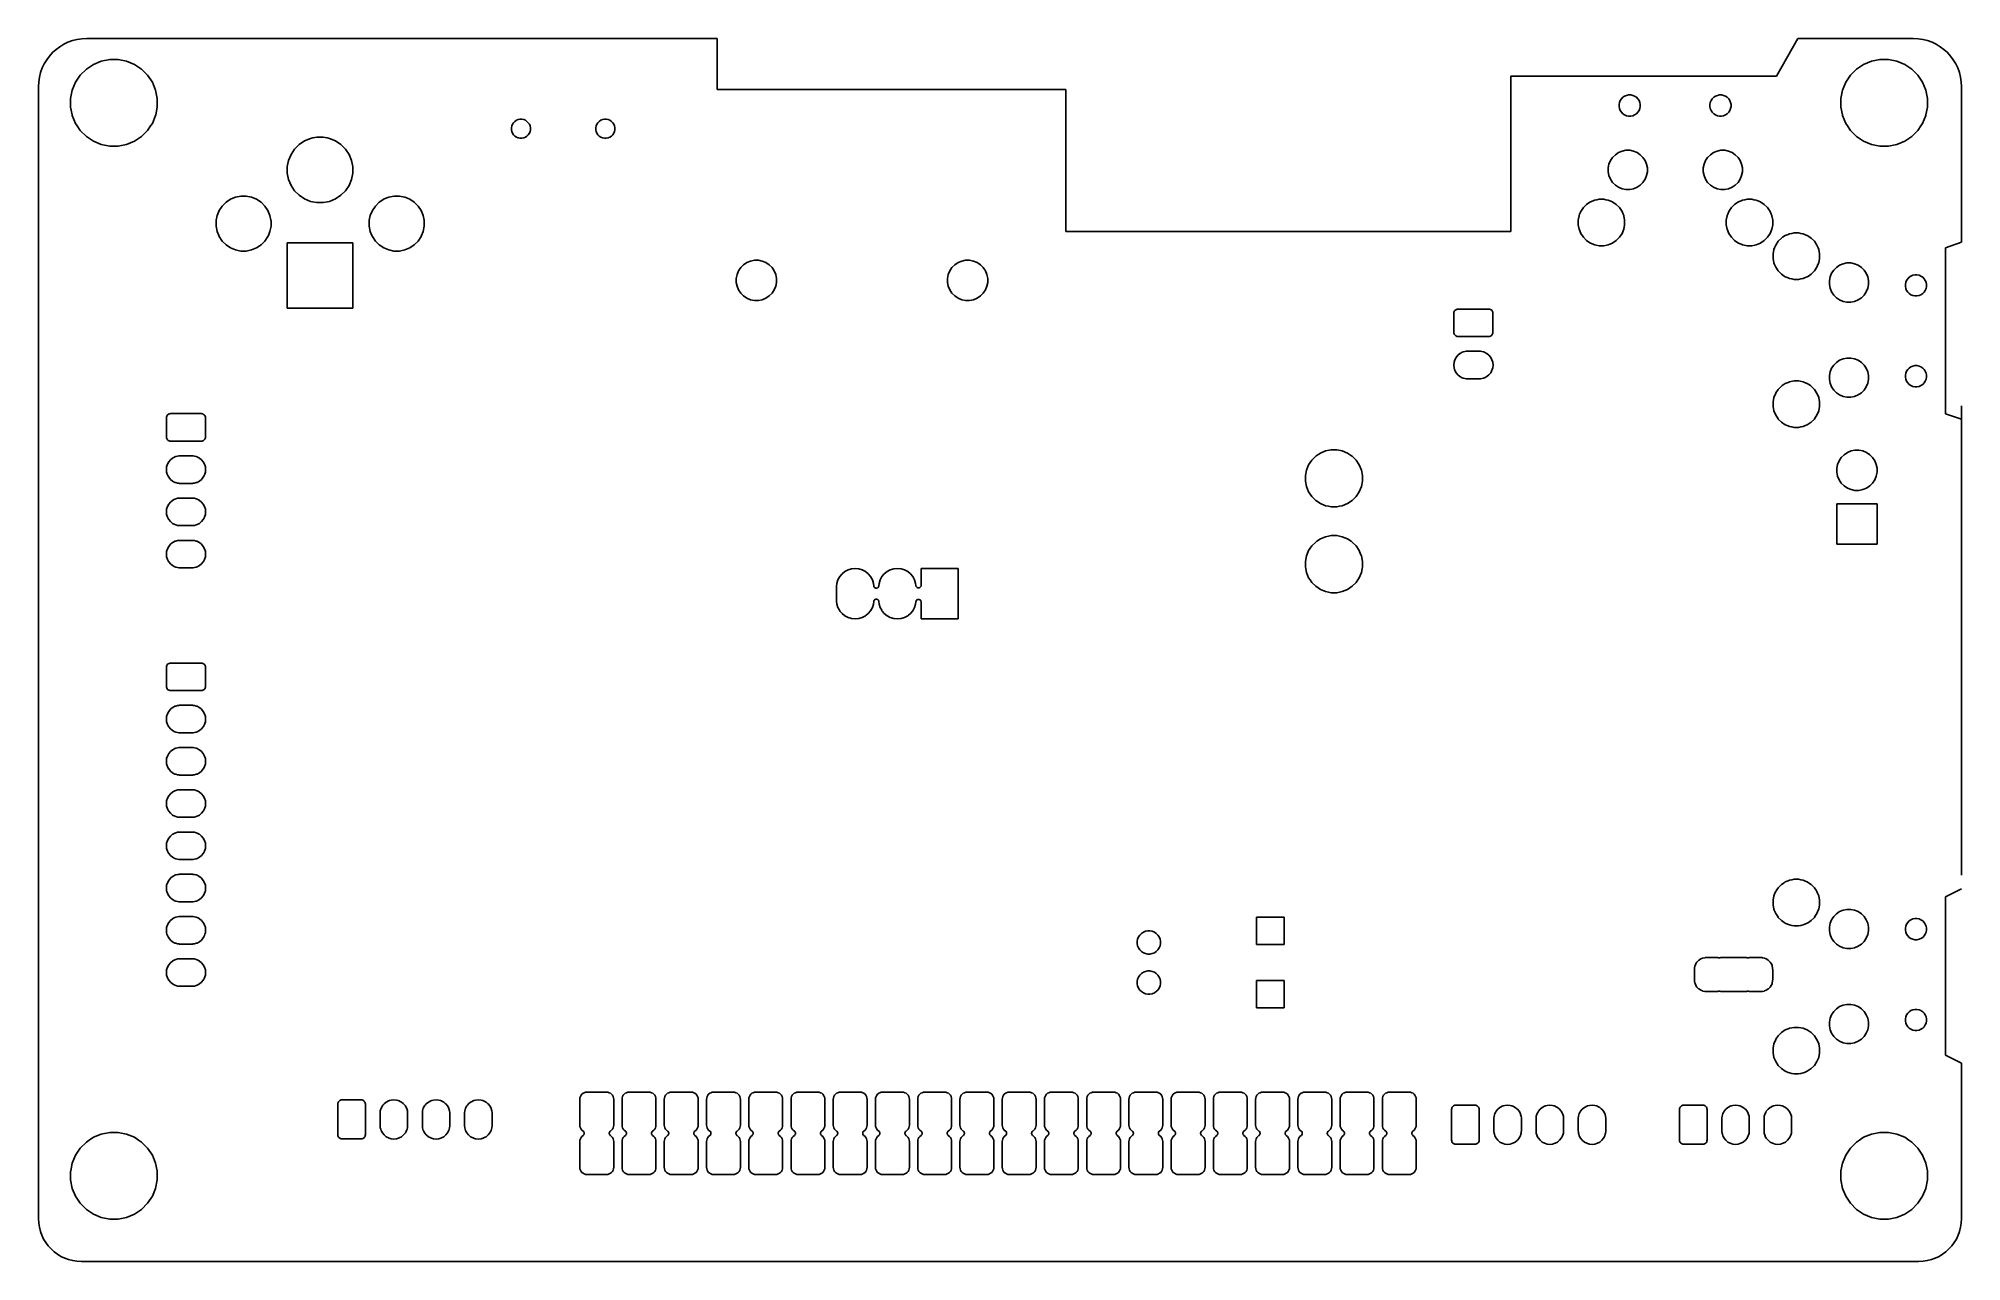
# Model space of a CAD drawing. Extents: x 51.8 to 142.9, y -95.9 to -38.
import ezdxf

# ---------------------------------------------------------------- set-up
doc = ezdxf.new("R2010")
doc.units = 0
doc.header["$MEASUREMENT"] = 0
doc.layers.add('BLACK', color=7, linetype='CONTINUOUS')

msp = doc.modelspace()

# ---------------------------------------------------------------- linework, layer by layer
at = {"layer": 'BLACK', "linetype": 'CONTINUOUS'}
for p, q in [((54.229, -37.973), (54.102, -37.973)), ((83.947, -37.973), (54.229, -37.973)), ((83.947, -40.386), (83.947, -37.973)), ((134.112, -39.751), (135.128, -37.973)), ((135.128, -37.973), (140.589, -37.973)), ((54.4195, -39.2034), (54.7927, -39.0488)), ((54.7927, -39.0488), (55.189, -38.97)), ((54.7927, -39.0488), (54.7927, -39.0488)), ((54.7927, -39.0488), (54.7927, -39.0488)), ((55.189, -38.97), (55.593, -38.97)), ((55.593, -38.97), (55.9893, -39.0488)), ((55.9893, -39.0488), (55.9893, -39.0488)), ((55.9893, -39.0488), (55.9893, -39.0488)), ((55.9893, -39.0488), (56.3625, -39.2034)), ((138.239, -39.2034), (138.613, -39.0488)), ((138.613, -39.0488), (139.009, -38.97)), ((138.613, -39.0488), (138.613, -39.0488)), ((138.613, -39.0488), (138.613, -39.0488)), ((139.009, -38.97), (139.413, -38.97)), ((139.413, -38.97), (139.809, -39.0488)), ((139.809, -39.0488), (139.809, -39.0488)), ((139.809, -39.0488), (139.809, -39.0488)), ((139.809, -39.0488), (140.183, -39.2034)), ((53.4188, -40.4227), (53.5734, -40.0495)), ((53.5734, -40.0495), (53.7979, -39.7136)), ((53.7979, -39.7136), (54.0836, -39.4279)), ((53.7979, -39.7136), (53.7979, -39.7136)), ((54.0836, -39.4279), (54.4195, -39.2034)), ((54.4195, -39.2034), (54.4195, -39.2034)), ((56.3625, -39.2034), (56.3625, -39.2034)), ((56.3625, -39.2034), (56.6984, -39.4279)), ((56.6984, -39.4279), (56.9841, -39.7136)), ((56.9841, -39.7136), (56.9841, -39.7136)), ((56.9841, -39.7136), (57.2086, -40.0495)), ((57.2086, -40.0495), (57.3632, -40.4227)), ((121.539, -39.751), (121.539, -47.117)), ((126.873, -39.751), (121.539, -39.751)), ((126.873, -39.751), (131.699, -39.751)), ((131.699, -39.751), (134.112, -39.751)), ((137.239, -40.4227), (137.393, -40.0495)), ((137.393, -40.0495), (137.618, -39.7136)), ((137.618, -39.7136), (137.904, -39.4279)), ((137.618, -39.7136), (137.618, -39.7136)), ((137.904, -39.4279), (138.239, -39.2034)), ((138.239, -39.2034), (138.239, -39.2034)), ((140.183, -39.2034), (140.183, -39.2034)), ((140.183, -39.2034), (140.518, -39.4279)), ((140.518, -39.4279), (140.804, -39.7136)), ((140.804, -39.7136), (140.804, -39.7136)), ((140.804, -39.7136), (141.029, -40.0495)), ((141.029, -40.0495), (141.183, -40.4227)), ((51.816, -93.853), (51.816, -40.259)), ((53.34, -40.819), (53.4188, -40.4227)), ((53.34, -41.223), (53.34, -40.819)), ((53.4188, -40.4227), (53.4188, -40.4227)), ((57.3632, -40.4227), (57.3632, -40.4227)), ((57.3632, -40.4227), (57.442, -40.819)), ((57.442, -40.819), (57.442, -41.223)), ((97.536, -40.386), (83.947, -40.386)), ((97.536, -40.386), (100.457, -40.386)), ((100.457, -40.386), (100.457, -47.117)), ((126.678, -41.0019), (126.716, -40.9107)), ((126.716, -40.9107), (126.771, -40.8286)), ((126.771, -40.8286), (126.841, -40.7588)), ((126.841, -40.7588), (126.923, -40.704)), ((126.923, -40.704), (127.014, -40.6663)), ((127.014, -40.6663), (127.111, -40.647)), ((127.111, -40.647), (127.209, -40.647)), ((127.209, -40.647), (127.306, -40.6663)), ((127.306, -40.6663), (127.397, -40.704)), ((127.397, -40.704), (127.479, -40.7588)), ((127.479, -40.7588), (127.549, -40.8286)), ((127.549, -40.8286), (127.604, -40.9107)), ((127.604, -40.9107), (127.642, -41.0019)), ((130.978, -41.0019), (131.016, -40.9107)), ((131.016, -40.9107), (131.071, -40.8286)), ((131.071, -40.8286), (131.141, -40.7588)), ((131.141, -40.7588), (131.223, -40.704)), ((131.223, -40.704), (131.314, -40.6663)), ((131.314, -40.6663), (131.411, -40.647)), ((131.411, -40.647), (131.509, -40.647)), ((131.509, -40.647), (131.606, -40.6663)), ((131.606, -40.6663), (131.697, -40.704)), ((131.697, -40.704), (131.779, -40.7588)), ((131.779, -40.7588), (131.849, -40.8286)), ((131.849, -40.8286), (131.904, -40.9107)), ((131.904, -40.9107), (131.942, -41.0019)), ((137.16, -40.819), (137.239, -40.4227)), ((137.16, -41.223), (137.16, -40.819)), ((137.239, -40.4227), (137.239, -40.4227)), ((141.183, -40.4227), (141.183, -40.4227)), ((141.183, -40.4227), (141.262, -40.819)), ((141.262, -40.819), (141.262, -41.223)), ((142.875, -47.625), (142.875, -40.259)), ((53.4134, -41.592), (53.34, -41.223)), ((53.4188, -41.6193), (53.4134, -41.592)), ((53.5734, -41.9925), (53.4188, -41.6193)), ((57.3632, -41.6193), (57.2086, -41.9925)), ((57.3686, -41.592), (57.3632, -41.6193)), ((57.442, -41.223), (57.3686, -41.592)), ((74.3725, -41.8977), (74.4464, -41.8483)), ((74.4464, -41.8483), (74.5284, -41.8143)), ((74.4464, -41.8483), (74.4464, -41.8483)), ((74.4464, -41.8483), (74.4464, -41.8483)), ((74.5284, -41.8143), (74.6156, -41.797)), ((74.6156, -41.797), (74.7044, -41.797)), ((74.7044, -41.797), (74.7916, -41.8143)), ((74.7916, -41.8143), (74.8736, -41.8483)), ((74.8736, -41.8483), (74.8736, -41.8483)), ((74.8736, -41.8483), (74.8736, -41.8483)), ((74.8736, -41.8483), (74.9475, -41.8977)), ((78.3725, -41.8977), (78.4464, -41.8483)), ((78.4464, -41.8483), (78.5284, -41.8143)), ((78.4464, -41.8483), (78.4464, -41.8483)), ((78.4464, -41.8483), (78.4464, -41.8483)), ((78.5284, -41.8143), (78.6156, -41.797)), ((78.6156, -41.797), (78.7044, -41.797)), ((78.7044, -41.797), (78.7916, -41.8143)), ((78.7916, -41.8143), (78.8736, -41.8483)), ((78.8736, -41.8483), (78.8736, -41.8483)), ((78.8736, -41.8483), (78.8736, -41.8483)), ((78.8736, -41.8483), (78.9475, -41.8977)), ((126.659, -41.0987), (126.678, -41.0019)), ((126.659, -41.1973), (126.659, -41.0987)), ((126.678, -41.2941), (126.659, -41.1973)), ((126.716, -41.3853), (126.678, -41.2941)), ((126.771, -41.4674), (126.716, -41.3853)), ((126.841, -41.5371), (126.771, -41.4674)), ((126.923, -41.592), (126.841, -41.5371)), ((127.014, -41.6297), (126.923, -41.592)), ((127.111, -41.649), (127.014, -41.6297)), ((127.209, -41.649), (127.111, -41.649)), ((127.306, -41.6297), (127.209, -41.649)), ((127.397, -41.592), (127.306, -41.6297)), ((127.479, -41.5371), (127.397, -41.592)), ((127.549, -41.4674), (127.479, -41.5371)), ((127.604, -41.3853), (127.549, -41.4674)), ((127.642, -41.2941), (127.604, -41.3853)), ((127.642, -41.0019), (127.661, -41.0987)), ((127.661, -41.1973), (127.642, -41.2941)), ((127.661, -41.0987), (127.661, -41.1973)), ((130.959, -41.0987), (130.978, -41.0019)), ((130.959, -41.1973), (130.959, -41.0987)), ((130.978, -41.2941), (130.959, -41.1973)), ((131.016, -41.3853), (130.978, -41.2941)), ((131.071, -41.4674), (131.016, -41.3853)), ((131.141, -41.5371), (131.071, -41.4674)), ((131.223, -41.592), (131.141, -41.5371)), ((131.314, -41.6297), (131.223, -41.592)), ((131.411, -41.649), (131.314, -41.6297)), ((131.509, -41.649), (131.411, -41.649)), ((131.606, -41.6297), (131.509, -41.649)), ((131.697, -41.592), (131.606, -41.6297)), ((131.779, -41.5371), (131.697, -41.592)), ((131.849, -41.4674), (131.779, -41.5371)), ((131.904, -41.3853), (131.849, -41.4674)), ((131.942, -41.2941), (131.904, -41.3853)), ((131.942, -41.0019), (131.961, -41.0987)), ((131.961, -41.1973), (131.942, -41.2941)), ((131.961, -41.0987), (131.961, -41.1973)), ((137.233, -41.592), (137.16, -41.223)), ((137.239, -41.6193), (137.233, -41.592)), ((137.393, -41.9925), (137.239, -41.6193)), ((141.183, -41.6193), (141.029, -41.9925)), ((141.189, -41.592), (141.183, -41.6193)), ((141.262, -41.223), (141.189, -41.592)), ((53.6562, -42.1164), (53.5734, -41.9925)), ((53.7979, -42.3284), (53.6562, -42.1164)), ((54.0836, -42.6141), (53.7979, -42.3284)), ((54.4195, -42.8386), (54.0836, -42.6141)), ((54.0836, -42.6141), (54.0836, -42.6141)), ((56.6984, -42.6141), (56.3625, -42.8386)), ((56.9841, -42.3284), (56.6984, -42.6141)), ((56.6984, -42.6141), (56.6984, -42.6141)), ((57.1258, -42.1164), (56.9841, -42.3284)), ((57.2086, -41.9925), (57.1258, -42.1164)), ((64.4163, -42.8215), (64.6986, -42.7046)), ((64.6986, -42.7046), (64.8139, -42.6817)), ((64.8139, -42.6817), (64.9982, -42.645)), ((64.9982, -42.645), (65.3038, -42.645)), ((65.3038, -42.645), (65.4881, -42.6817)), ((65.4881, -42.6817), (65.6034, -42.7046)), ((65.6034, -42.7046), (65.8857, -42.8215)), ((74.209, -42.2036), (74.2263, -42.1164)), ((74.209, -42.2924), (74.209, -42.2036)), ((74.2263, -42.3796), (74.209, -42.2924)), ((74.2263, -42.1164), (74.2603, -42.0344)), ((74.2603, -42.4616), (74.2263, -42.3796)), ((74.2603, -42.0344), (74.3097, -41.9605)), ((74.2603, -42.0344), (74.2603, -42.0344)), ((74.2603, -42.0344), (74.2603, -42.0344)), ((74.3097, -42.5355), (74.2603, -42.4616)), ((74.2603, -42.4616), (74.2603, -42.4616)), ((74.3097, -41.9605), (74.3725, -41.8977)), ((74.3097, -41.9605), (74.3097, -41.9605)), ((74.3097, -41.9605), (74.3097, -41.9605)), ((74.3725, -42.5983), (74.3097, -42.5355)), ((74.3097, -42.5355), (74.3097, -42.5355)), ((74.3725, -41.8977), (74.3725, -41.8977)), ((74.4464, -42.6477), (74.3725, -42.5983)), ((74.3725, -42.5983), (74.3725, -42.5983)), ((74.3725, -42.5983), (74.3725, -42.5983)), ((74.5284, -42.6817), (74.4464, -42.6477)), ((74.4464, -42.6477), (74.4464, -42.6477)), ((74.4464, -42.6477), (74.4464, -42.6477)), ((74.6156, -42.699), (74.5284, -42.6817)), ((74.7044, -42.699), (74.6156, -42.699)), ((74.7916, -42.6817), (74.7044, -42.699)), ((74.8736, -42.6477), (74.7916, -42.6817)), ((74.9475, -42.5983), (74.8736, -42.6477)), ((74.8736, -42.6477), (74.8736, -42.6477)), ((74.8736, -42.6477), (74.8736, -42.6477)), ((74.9475, -41.8977), (74.9475, -41.8977)), ((74.9475, -41.8977), (75.0103, -41.9605)), ((75.0103, -42.5355), (74.9475, -42.5983)), ((74.9475, -42.5983), (74.9475, -42.5983)), ((74.9475, -42.5983), (74.9475, -42.5983)), ((75.0103, -41.9605), (75.0103, -41.9605)), ((75.0103, -41.9605), (75.0103, -41.9605)), ((75.0103, -41.9605), (75.0597, -42.0344)), ((75.0597, -42.4616), (75.0103, -42.5355)), ((75.0103, -42.5355), (75.0103, -42.5355)), ((75.0597, -42.0344), (75.0597, -42.0344)), ((75.0597, -42.0344), (75.0597, -42.0344)), ((75.0597, -42.0344), (75.0937, -42.1164)), ((75.0937, -42.3796), (75.0597, -42.4616)), ((75.0597, -42.4616), (75.0597, -42.4616)), ((75.0937, -42.1164), (75.111, -42.2036)), ((75.111, -42.2924), (75.0937, -42.3796)), ((75.111, -42.2036), (75.111, -42.2924)), ((78.209, -42.2036), (78.2263, -42.1164)), ((78.209, -42.2924), (78.209, -42.2036)), ((78.2263, -42.3796), (78.209, -42.2924)), ((78.2263, -42.1164), (78.2603, -42.0344)), ((78.2603, -42.4616), (78.2263, -42.3796)), ((78.2603, -42.0344), (78.3097, -41.9605)), ((78.2603, -42.0344), (78.2603, -42.0344)), ((78.2603, -42.0344), (78.2603, -42.0344)), ((78.3097, -42.5355), (78.2603, -42.4616)), ((78.2603, -42.4616), (78.2603, -42.4616)), ((78.3097, -41.9605), (78.3725, -41.8977)), ((78.3097, -41.9605), (78.3097, -41.9605)), ((78.3097, -41.9605), (78.3097, -41.9605)), ((78.3725, -42.5983), (78.3097, -42.5355)), ((78.3097, -42.5355), (78.3097, -42.5355)), ((78.3725, -41.8977), (78.3725, -41.8977)), ((78.4464, -42.6477), (78.3725, -42.5983)), ((78.3725, -42.5983), (78.3725, -42.5983)), ((78.3725, -42.5983), (78.3725, -42.5983)), ((78.5284, -42.6817), (78.4464, -42.6477)), ((78.4464, -42.6477), (78.4464, -42.6477)), ((78.4464, -42.6477), (78.4464, -42.6477)), ((78.6156, -42.699), (78.5284, -42.6817)), ((78.7044, -42.699), (78.6156, -42.699)), ((78.7916, -42.6817), (78.7044, -42.699)), ((78.8736, -42.6477), (78.7916, -42.6817)), ((78.9475, -42.5983), (78.8736, -42.6477)), ((78.8736, -42.6477), (78.8736, -42.6477)), ((78.8736, -42.6477), (78.8736, -42.6477)), ((78.9475, -41.8977), (78.9475, -41.8977)), ((78.9475, -41.8977), (79.0103, -41.9605)), ((79.0103, -42.5355), (78.9475, -42.5983)), ((78.9475, -42.5983), (78.9475, -42.5983)), ((78.9475, -42.5983), (78.9475, -42.5983)), ((79.0103, -41.9605), (79.0103, -41.9605)), ((79.0103, -41.9605), (79.0103, -41.9605)), ((79.0103, -41.9605), (79.0597, -42.0344)), ((79.0597, -42.4616), (79.0103, -42.5355)), ((79.0103, -42.5355), (79.0103, -42.5355)), ((79.0597, -42.0344), (79.0597, -42.0344)), ((79.0597, -42.0344), (79.0597, -42.0344)), ((79.0597, -42.0344), (79.0937, -42.1164)), ((79.0937, -42.3796), (79.0597, -42.4616)), ((79.0597, -42.4616), (79.0597, -42.4616)), ((79.0937, -42.1164), (79.111, -42.2036)), ((79.111, -42.2924), (79.0937, -42.3796)), ((79.111, -42.2036), (79.111, -42.2924)), ((137.476, -42.1164), (137.393, -41.9925)), ((137.618, -42.3284), (137.476, -42.1164)), ((137.904, -42.6141), (137.618, -42.3284)), ((138.239, -42.8386), (137.904, -42.6141)), ((137.904, -42.6141), (137.904, -42.6141)), ((140.518, -42.6141), (140.183, -42.8386)), ((140.804, -42.3284), (140.518, -42.6141)), ((140.518, -42.6141), (140.518, -42.6141)), ((140.946, -42.1164), (140.804, -42.3284)), ((141.029, -41.9925), (140.946, -42.1164)), ((54.7927, -42.9932), (54.4195, -42.8386)), ((55.189, -43.072), (54.7927, -42.9932)), ((54.7927, -42.9932), (54.7927, -42.9932)), ((54.7927, -42.9932), (54.7927, -42.9932)), ((55.593, -43.072), (55.189, -43.072)), ((55.9893, -42.9932), (55.593, -43.072)), ((56.3625, -42.8386), (55.9893, -42.9932)), ((55.9893, -42.9932), (55.9893, -42.9932)), ((55.9893, -42.9932), (55.9893, -42.9932)), ((63.6596, -43.7436), (63.7765, -43.4613)), ((63.7765, -43.4613), (63.9463, -43.2073)), ((63.9463, -43.2073), (64.1623, -42.9913)), ((64.1623, -42.9913), (64.4163, -42.8215)), ((65.8857, -42.8215), (66.1397, -42.9913)), ((66.1397, -42.9913), (66.3557, -43.2073)), ((66.3557, -43.2073), (66.5255, -43.4613)), ((66.5255, -43.4613), (66.6424, -43.7436)), ((126.251, -43.7574), (126.353, -43.6057)), ((126.353, -43.6057), (126.482, -43.4767)), ((126.482, -43.4767), (126.633, -43.3754)), ((126.633, -43.3754), (126.802, -43.3056)), ((126.802, -43.3056), (126.981, -43.27)), ((126.981, -43.27), (127.163, -43.27)), ((127.163, -43.27), (127.342, -43.3056)), ((127.342, -43.3056), (127.511, -43.3754)), ((127.511, -43.3754), (127.662, -43.4767)), ((127.662, -43.4767), (127.791, -43.6057)), ((127.791, -43.6057), (127.893, -43.7574)), ((130.751, -43.7574), (130.853, -43.6057)), ((130.853, -43.6057), (130.982, -43.4767)), ((130.982, -43.4767), (131.133, -43.3754)), ((131.133, -43.3754), (131.302, -43.3056)), ((131.302, -43.3056), (131.481, -43.27)), ((131.481, -43.27), (131.663, -43.27)), ((131.663, -43.27), (131.842, -43.3056)), ((131.842, -43.3056), (132.011, -43.3754)), ((132.011, -43.3754), (132.162, -43.4767)), ((132.162, -43.4767), (132.291, -43.6057)), ((132.291, -43.6057), (132.393, -43.7574)), ((138.613, -42.9932), (138.239, -42.8386)), ((139.009, -43.072), (138.613, -42.9932)), ((138.613, -42.9932), (138.613, -42.9932)), ((138.613, -42.9932), (138.613, -42.9932)), ((139.413, -43.072), (139.009, -43.072)), ((139.809, -42.9932), (139.413, -43.072)), ((140.183, -42.8386), (139.809, -42.9932)), ((139.809, -42.9932), (139.809, -42.9932)), ((139.809, -42.9932), (139.809, -42.9932)), ((63.6, -44.0432), (63.6596, -43.7436)), ((63.6, -44.3488), (63.6, -44.0432)), ((63.6596, -44.6484), (63.6, -44.3488)), ((66.6424, -43.7436), (66.702, -44.0432)), ((66.702, -44.3488), (66.6424, -44.6484)), ((66.702, -44.0432), (66.702, -44.3488)), ((126.146, -44.1048), (126.182, -43.9259)), ((126.146, -44.2872), (126.146, -44.1048)), ((126.182, -44.4661), (126.146, -44.2872)), ((126.182, -43.9259), (126.251, -43.7574)), ((126.251, -44.6346), (126.182, -44.4661)), ((127.893, -43.7574), (127.962, -43.9259)), ((127.962, -44.4661), (127.893, -44.6346)), ((127.962, -43.9259), (127.998, -44.1048)), ((127.998, -44.2872), (127.962, -44.4661)), ((127.998, -44.1048), (127.998, -44.2872)), ((130.646, -44.1048), (130.682, -43.9259)), ((130.646, -44.2872), (130.646, -44.1048)), ((130.682, -44.4661), (130.646, -44.2872)), ((130.682, -43.9259), (130.751, -43.7574)), ((130.751, -44.6346), (130.682, -44.4661)), ((132.393, -43.7574), (132.462, -43.9259)), ((132.462, -44.4661), (132.393, -44.6346)), ((132.462, -43.9259), (132.498, -44.1048)), ((132.498, -44.2872), (132.462, -44.4661)), ((132.498, -44.1048), (132.498, -44.2872)), ((60.9421, -45.5705), (61.1485, -45.485)), ((61.1485, -45.485), (61.3999, -45.435)), ((61.1485, -45.485), (61.1485, -45.485)), ((61.1485, -45.485), (61.1485, -45.485)), ((61.3999, -45.435), (61.6561, -45.435)), ((61.6561, -45.435), (61.9075, -45.485)), ((61.9075, -45.485), (61.9075, -45.485)), ((61.9075, -45.485), (61.9075, -45.485)), ((61.9075, -45.485), (62.1139, -45.5705)), ((63.7765, -44.9307), (63.6596, -44.6484)), ((63.9463, -45.1847), (63.7765, -44.9307)), ((64.1623, -45.4007), (63.9463, -45.1847)), ((64.4163, -45.5705), (64.1623, -45.4007)), ((66.1397, -45.4007), (65.8857, -45.5705)), ((66.3557, -45.1847), (66.1397, -45.4007)), ((66.5255, -44.9307), (66.3557, -45.1847)), ((66.6424, -44.6484), (66.5255, -44.9307)), ((68.1921, -45.5705), (68.3985, -45.485)), ((68.3985, -45.485), (68.6499, -45.435)), ((68.3985, -45.485), (68.3985, -45.485)), ((68.3985, -45.485), (68.3985, -45.485)), ((68.6499, -45.435), (68.9061, -45.435)), ((68.9061, -45.435), (69.1575, -45.485)), ((69.1575, -45.485), (69.1575, -45.485)), ((69.1575, -45.485), (69.1575, -45.485)), ((69.1575, -45.485), (69.3639, -45.5705)), ((126.353, -44.7863), (126.251, -44.6346)), ((126.482, -44.9153), (126.353, -44.7863)), ((126.633, -45.0166), (126.482, -44.9153)), ((126.802, -45.0864), (126.633, -45.0166)), ((126.981, -45.122), (126.802, -45.0864)), ((127.163, -45.122), (126.981, -45.122)), ((127.342, -45.0864), (127.163, -45.122)), ((127.511, -45.0166), (127.342, -45.0864)), ((127.662, -44.9153), (127.511, -45.0166)), ((127.791, -44.7863), (127.662, -44.9153)), ((127.893, -44.6346), (127.791, -44.7863)), ((130.853, -44.7863), (130.751, -44.6346)), ((130.982, -44.9153), (130.853, -44.7863)), ((131.133, -45.0166), (130.982, -44.9153)), ((131.302, -45.0864), (131.133, -45.0166)), ((131.481, -45.122), (131.302, -45.0864)), ((131.663, -45.122), (131.481, -45.122)), ((131.842, -45.0864), (131.663, -45.122)), ((132.011, -45.0166), (131.842, -45.0864)), ((132.162, -44.9153), (132.011, -45.0166)), ((132.291, -44.7863), (132.162, -44.9153)), ((132.393, -44.6346), (132.291, -44.7863)), ((60.233, -46.5776), (60.277, -46.3565)), ((60.277, -46.3565), (60.3751, -46.1197)), ((60.3751, -46.1197), (60.5174, -45.9067)), ((60.5174, -45.9067), (60.6987, -45.7254)), ((60.6987, -45.7254), (60.9117, -45.5831)), ((60.9117, -45.5831), (60.9421, -45.5705)), ((62.1139, -45.5705), (62.1443, -45.5831)), ((62.1443, -45.5831), (62.3573, -45.7254)), ((62.3573, -45.7254), (62.5386, -45.9067)), ((62.5386, -45.9067), (62.6809, -46.1197)), ((62.6809, -46.1197), (62.779, -46.3565)), ((62.779, -46.3565), (62.823, -46.5776)), ((64.6986, -45.6874), (64.4163, -45.5705)), ((64.7985, -45.7073), (64.6986, -45.6874)), ((64.9982, -45.747), (64.7985, -45.7073)), ((65.3038, -45.747), (64.9982, -45.747)), ((65.5035, -45.7073), (65.3038, -45.747)), ((65.6034, -45.6874), (65.5035, -45.7073)), ((65.8857, -45.5705), (65.6034, -45.6874)), ((67.483, -46.5776), (67.527, -46.3565)), ((67.527, -46.3565), (67.6251, -46.1197)), ((67.6251, -46.1197), (67.7674, -45.9067)), ((67.7674, -45.9067), (67.9487, -45.7254)), ((67.9487, -45.7254), (68.1617, -45.5831)), ((68.1617, -45.5831), (68.1921, -45.5705)), ((69.3639, -45.5705), (69.3943, -45.5831)), ((69.3943, -45.5831), (69.6073, -45.7254)), ((69.6073, -45.7254), (69.7886, -45.9067)), ((69.7886, -45.9067), (69.9309, -46.1197)), ((69.9309, -46.1197), (70.029, -46.3565)), ((70.029, -46.3565), (70.073, -46.5776)), ((124.721, -46.5776), (124.763, -46.3649)), ((124.763, -46.3649), (124.767, -46.3565)), ((124.767, -46.3565), (124.793, -46.294)), ((124.793, -46.294), (124.846, -46.1645)), ((124.846, -46.1645), (124.967, -45.9841)), ((124.967, -45.9841), (125.12, -45.8308)), ((125.12, -45.8308), (125.278, -45.7254)), ((125.278, -45.7254), (125.3, -45.7103)), ((125.3, -45.7103), (125.43, -45.6567)), ((125.3, -45.7103), (125.3, -45.7103)), ((125.43, -45.6567), (125.501, -45.6273)), ((125.501, -45.6273), (125.607, -45.6062)), ((125.607, -45.6062), (125.714, -45.585)), ((125.714, -45.585), (125.93, -45.585)), ((125.93, -45.585), (126.037, -45.6062)), ((126.037, -45.6062), (126.143, -45.6273)), ((126.143, -45.6273), (126.214, -45.6567)), ((126.214, -45.6567), (126.344, -45.7103)), ((126.344, -45.7103), (126.344, -45.7103)), ((126.344, -45.7103), (126.366, -45.7254)), ((126.366, -45.7254), (126.524, -45.8308)), ((126.524, -45.8308), (126.677, -45.9841)), ((126.677, -45.9841), (126.798, -46.1645)), ((126.798, -46.1645), (126.851, -46.294)), ((126.851, -46.294), (126.877, -46.3565)), ((126.877, -46.3565), (126.881, -46.3649)), ((126.881, -46.3649), (126.923, -46.5776)), ((131.731, -46.5776), (131.773, -46.3649)), ((131.773, -46.3649), (131.777, -46.3565)), ((131.777, -46.3565), (131.803, -46.294)), ((131.803, -46.294), (131.856, -46.1645)), ((131.856, -46.1645), (131.977, -45.9841)), ((131.977, -45.9841), (132.13, -45.8308)), ((132.13, -45.8308), (132.288, -45.7254)), ((132.288, -45.7254), (132.31, -45.7103)), ((132.31, -45.7103), (132.44, -45.6567)), ((132.31, -45.7103), (132.31, -45.7103)), ((132.44, -45.6567), (132.511, -45.6273)), ((132.511, -45.6273), (132.617, -45.6062)), ((132.617, -45.6062), (132.724, -45.585)), ((132.724, -45.585), (132.94, -45.585)), ((132.94, -45.585), (133.047, -45.6062)), ((133.047, -45.6062), (133.153, -45.6273)), ((133.153, -45.6273), (133.224, -45.6567)), ((133.224, -45.6567), (133.354, -45.7103)), ((133.354, -45.7103), (133.354, -45.7103)), ((133.354, -45.7103), (133.376, -45.7254)), ((133.376, -45.7254), (133.534, -45.8308)), ((133.534, -45.8308), (133.687, -45.9841)), ((133.687, -45.9841), (133.808, -46.1645)), ((133.808, -46.1645), (133.861, -46.294)), ((133.861, -46.294), (133.887, -46.3565)), ((133.887, -46.3565), (133.891, -46.3649)), ((133.891, -46.3649), (133.933, -46.5776)), ((60.227, -46.6079), (60.233, -46.5776)), ((60.227, -46.8641), (60.227, -46.6079)), ((60.277, -47.1155), (60.227, -46.8641)), ((60.3552, -47.3043), (60.277, -47.1155)), ((60.3751, -47.3523), (60.3552, -47.3043)), ((62.7008, -47.3043), (62.6809, -47.3523)), ((62.779, -47.1155), (62.7008, -47.3043)), ((62.829, -46.8641), (62.779, -47.1155)), ((62.823, -46.5776), (62.829, -46.6079)), ((62.829, -46.6079), (62.829, -46.8641)), ((67.477, -46.6079), (67.483, -46.5776)), ((67.477, -46.8641), (67.477, -46.6079)), ((67.527, -47.1155), (67.477, -46.8641)), ((67.6052, -47.3043), (67.527, -47.1155)), ((67.6251, -47.3523), (67.6052, -47.3043)), ((69.9508, -47.3043), (69.9309, -47.3523)), ((70.029, -47.1155), (69.9508, -47.3043)), ((70.079, -46.8641), (70.029, -47.1155)), ((70.073, -46.5776), (70.079, -46.6079)), ((70.079, -46.6079), (70.079, -46.8641)), ((121.539, -47.117), (100.457, -47.117)), ((124.721, -46.7944), (124.721, -46.5776)), ((124.763, -47.0071), (124.721, -46.7944)), ((124.846, -47.2075), (124.763, -47.0071)), ((124.967, -47.3879), (124.846, -47.2075)), ((126.798, -47.2075), (126.677, -47.3879)), ((126.881, -47.0071), (126.798, -47.2075)), ((126.923, -46.7944), (126.881, -47.0071)), ((126.923, -46.5776), (126.923, -46.7944)), ((131.731, -46.7944), (131.731, -46.5776)), ((131.773, -47.0071), (131.731, -46.7944)), ((131.856, -47.2075), (131.773, -47.0071)), ((131.977, -47.3879), (131.856, -47.2075)), ((133.808, -47.2075), (133.687, -47.3879)), ((133.891, -47.0071), (133.808, -47.2075)), ((133.933, -46.7944), (133.891, -47.0071)), ((133.933, -46.5776), (133.933, -46.7944)), ((134.404, -47.3879), (134.529, -47.3043)), ((134.529, -47.3043), (134.659, -47.2507)), ((134.529, -47.3043), (134.529, -47.3043)), ((134.659, -47.2507), (134.73, -47.2213)), ((134.73, -47.2213), (134.836, -47.2002)), ((134.836, -47.2002), (134.943, -47.179)), ((134.943, -47.179), (135.159, -47.179)), ((135.159, -47.179), (135.266, -47.2002)), ((135.266, -47.2002), (135.372, -47.2213)), ((135.372, -47.2213), (135.443, -47.2507)), ((135.443, -47.2507), (135.573, -47.3043)), ((135.573, -47.3043), (135.573, -47.3043)), ((135.573, -47.3043), (135.698, -47.3879)), ((60.5174, -47.5653), (60.3751, -47.3523)), ((60.6987, -47.7466), (60.5174, -47.5653)), ((60.9117, -47.8889), (60.6987, -47.7466)), ((60.6987, -47.7466), (60.6987, -47.7466)), ((61.1485, -47.987), (60.9117, -47.8889)), ((61.3999, -48.037), (61.1485, -47.987)), ((61.1485, -47.987), (61.1485, -47.987)), ((61.1485, -47.987), (61.1485, -47.987)), ((61.6561, -48.037), (61.3999, -48.037)), ((61.9075, -47.987), (61.6561, -48.037)), ((62.1443, -47.8889), (61.9075, -47.987)), ((61.9075, -47.987), (61.9075, -47.987)), ((61.9075, -47.987), (61.9075, -47.987)), ((62.3573, -47.7466), (62.1443, -47.8889)), ((62.5386, -47.5653), (62.3573, -47.7466)), ((62.3573, -47.7466), (62.3573, -47.7466)), ((62.6809, -47.3523), (62.5386, -47.5653)), ((63.6, -50.747), (63.6, -47.645)), ((63.6, -47.645), (66.702, -47.645)), ((66.702, -47.645), (66.702, -50.747)), ((67.7674, -47.5653), (67.6251, -47.3523)), ((67.9487, -47.7466), (67.7674, -47.5653)), ((68.1617, -47.8889), (67.9487, -47.7466)), ((67.9487, -47.7466), (67.9487, -47.7466)), ((68.3985, -47.987), (68.1617, -47.8889)), ((68.6499, -48.037), (68.3985, -47.987)), ((68.3985, -47.987), (68.3985, -47.987)), ((68.3985, -47.987), (68.3985, -47.987)), ((68.9061, -48.037), (68.6499, -48.037)), ((69.1575, -47.987), (68.9061, -48.037)), ((69.3943, -47.8889), (69.1575, -47.987)), ((69.1575, -47.987), (69.1575, -47.987)), ((69.1575, -47.987), (69.1575, -47.987)), ((69.6073, -47.7466), (69.3943, -47.8889)), ((69.7886, -47.5653), (69.6073, -47.7466)), ((69.6073, -47.7466), (69.6073, -47.7466)), ((69.9309, -47.3523), (69.7886, -47.5653)), ((125.12, -47.5412), (124.967, -47.3879)), ((125.275, -47.645), (125.12, -47.5412)), ((125.12, -47.5412), (125.12, -47.5412)), ((125.12, -47.5412), (125.12, -47.5412)), ((125.3, -47.6617), (125.275, -47.645)), ((125.43, -47.7153), (125.3, -47.6617)), ((125.501, -47.7447), (125.43, -47.7153)), ((125.57, -47.7585), (125.501, -47.7447)), ((125.714, -47.787), (125.57, -47.7585)), ((125.93, -47.787), (125.714, -47.787)), ((126.074, -47.7585), (125.93, -47.787)), ((126.143, -47.7447), (126.074, -47.7585)), ((126.214, -47.7153), (126.143, -47.7447)), ((126.344, -47.6617), (126.214, -47.7153)), ((126.369, -47.645), (126.344, -47.6617)), ((126.524, -47.5412), (126.369, -47.645)), ((126.677, -47.3879), (126.524, -47.5412)), ((126.524, -47.5412), (126.524, -47.5412)), ((126.524, -47.5412), (126.524, -47.5412)), ((132.13, -47.5412), (131.977, -47.3879)), ((132.285, -47.645), (132.13, -47.5412)), ((132.13, -47.5412), (132.13, -47.5412)), ((132.13, -47.5412), (132.13, -47.5412)), ((132.31, -47.6617), (132.285, -47.645)), ((132.44, -47.7153), (132.31, -47.6617)), ((132.511, -47.7447), (132.44, -47.7153)), ((132.58, -47.7585), (132.511, -47.7447)), ((132.724, -47.787), (132.58, -47.7585)), ((132.94, -47.787), (132.724, -47.787)), ((133.084, -47.7585), (132.94, -47.787)), ((133.153, -47.7447), (133.084, -47.7585)), ((133.224, -47.7153), (133.153, -47.7447)), ((133.354, -47.6617), (133.224, -47.7153)), ((133.379, -47.645), (133.354, -47.6617)), ((133.534, -47.5412), (133.379, -47.645)), ((133.687, -47.3879), (133.534, -47.5412)), ((133.534, -47.5412), (133.534, -47.5412)), ((133.534, -47.5412), (133.534, -47.5412)), ((133.95, -48.1716), (133.992, -47.9588)), ((133.95, -48.3884), (133.95, -48.1716)), ((133.992, -47.9588), (134.022, -47.888)), ((134.022, -47.888), (134.075, -47.7585)), ((134.075, -47.7585), (134.196, -47.5782)), ((134.196, -47.5782), (134.349, -47.4248)), ((134.349, -47.4248), (134.404, -47.3879)), ((135.698, -47.3879), (135.753, -47.4248)), ((135.753, -47.4248), (135.906, -47.5782)), ((135.906, -47.5782), (136.027, -47.7585)), ((136.027, -47.7585), (136.08, -47.888)), ((136.08, -47.888), (136.11, -47.9588)), ((136.11, -47.9588), (136.152, -48.1716)), ((136.152, -48.1716), (136.152, -48.3884)), ((142.113, -47.879), (142.875, -47.625)), ((142.113, -49.149), (142.113, -47.879)), ((84.86, -49.3343), (84.8965, -49.1506)), ((84.8965, -49.1506), (84.9682, -48.9775)), ((84.9682, -48.9775), (85.0723, -48.8218)), ((85.0723, -48.8218), (85.2048, -48.6893)), ((85.2048, -48.6893), (85.3605, -48.5852)), ((85.3605, -48.5852), (85.5336, -48.5135)), ((85.5336, -48.5135), (85.7173, -48.477)), ((85.7173, -48.477), (85.9047, -48.477)), ((85.9047, -48.477), (86.0884, -48.5135)), ((86.0884, -48.5135), (86.2615, -48.5852)), ((86.2615, -48.5852), (86.4172, -48.6893)), ((86.4172, -48.6893), (86.5497, -48.8218)), ((86.5497, -48.8218), (86.6538, -48.9775)), ((86.6538, -48.9775), (86.7255, -49.1506)), ((86.7255, -49.1506), (86.762, -49.3343)), ((94.86, -49.3343), (94.8965, -49.1506)), ((94.8965, -49.1506), (94.9682, -48.9775)), ((94.9682, -48.9775), (95.0723, -48.8218)), ((95.0723, -48.8218), (95.2048, -48.6893)), ((95.2048, -48.6893), (95.3605, -48.5852)), ((95.3605, -48.5852), (95.5336, -48.5135)), ((95.5336, -48.5135), (95.7173, -48.477)), ((95.7173, -48.477), (95.9047, -48.477)), ((95.9047, -48.477), (96.0884, -48.5135)), ((96.0884, -48.5135), (96.2615, -48.5852)), ((96.2615, -48.5852), (96.4172, -48.6893)), ((96.4172, -48.6893), (96.5497, -48.8218)), ((96.5497, -48.8218), (96.6538, -48.9775)), ((96.6538, -48.9775), (96.7255, -49.1506)), ((96.7255, -49.1506), (96.762, -49.3343)), ((133.992, -48.6011), (133.95, -48.3884)), ((134.008, -48.6396), (133.992, -48.6011)), ((134.075, -48.8015), (134.008, -48.6396)), ((134.196, -48.9818), (134.075, -48.8015)), ((134.349, -49.1352), (134.196, -48.9818)), ((134.479, -49.222), (134.349, -49.1352)), ((134.349, -49.1352), (134.349, -49.1352)), ((134.349, -49.1352), (134.349, -49.1352)), ((135.753, -49.1352), (135.623, -49.222)), ((135.906, -48.9818), (135.753, -49.1352)), ((135.753, -49.1352), (135.753, -49.1352)), ((135.753, -49.1352), (135.753, -49.1352)), ((136.027, -48.8015), (135.906, -48.9818)), ((136.094, -48.6396), (136.027, -48.8015)), ((136.11, -48.6011), (136.094, -48.6396)), ((136.152, -48.3884), (136.11, -48.6011)), ((136.651, -49.2599), (136.72, -49.0914)), ((136.72, -49.0914), (136.822, -48.9397)), ((136.822, -48.9397), (136.951, -48.8107)), ((136.951, -48.8107), (137.102, -48.7094)), ((137.102, -48.7094), (137.271, -48.6396)), ((137.271, -48.6396), (137.45, -48.604)), ((137.45, -48.604), (137.632, -48.604)), ((137.632, -48.604), (137.811, -48.6396)), ((137.811, -48.6396), (137.98, -48.7094)), ((137.98, -48.7094), (138.131, -48.8107)), ((138.131, -48.8107), (138.26, -48.9397)), ((138.26, -48.9397), (138.362, -49.0914)), ((138.362, -49.0914), (138.431, -49.2599)), ((140.57, -49.1843), (140.667, -49.165)), ((140.667, -49.165), (140.765, -49.165)), ((140.765, -49.165), (140.862, -49.1843)), ((142.113, -49.149), (142.113, -54.483)), ((84.86, -49.5217), (84.86, -49.3343)), ((84.8965, -49.7054), (84.86, -49.5217)), ((84.9682, -49.8785), (84.8965, -49.7054)), ((85.0723, -50.0342), (84.9682, -49.8785)), ((85.2048, -50.1667), (85.0723, -50.0342)), ((86.5497, -50.0342), (86.4172, -50.1667)), ((86.6538, -49.8785), (86.5497, -50.0342)), ((86.7255, -49.7054), (86.6538, -49.8785)), ((86.762, -49.5217), (86.7255, -49.7054)), ((86.762, -49.3343), (86.762, -49.5217)), ((94.86, -49.5217), (94.86, -49.3343)), ((94.8965, -49.7054), (94.86, -49.5217)), ((94.9682, -49.8785), (94.8965, -49.7054)), ((95.0723, -50.0342), (94.9682, -49.8785)), ((95.2048, -50.1667), (95.0723, -50.0342)), ((96.5497, -50.0342), (96.4172, -50.1667)), ((96.6538, -49.8785), (96.5497, -50.0342)), ((96.7255, -49.7054), (96.6538, -49.8785)), ((96.762, -49.5217), (96.7255, -49.7054)), ((96.762, -49.3343), (96.762, -49.5217)), ((134.529, -49.2557), (134.479, -49.222)), ((134.659, -49.3093), (134.529, -49.2557)), ((134.73, -49.3387), (134.659, -49.3093)), ((134.836, -49.3598), (134.73, -49.3387)), ((134.943, -49.381), (134.836, -49.3598)), ((135.159, -49.381), (134.943, -49.381)), ((135.266, -49.3598), (135.159, -49.381)), ((135.372, -49.3387), (135.266, -49.3598)), ((135.443, -49.3093), (135.372, -49.3387)), ((135.573, -49.2557), (135.443, -49.3093)), ((135.623, -49.222), (135.573, -49.2557)), ((136.615, -49.4388), (136.651, -49.2599)), ((136.615, -49.6212), (136.615, -49.4388)), ((136.651, -49.8001), (136.615, -49.6212)), ((136.72, -49.9686), (136.651, -49.8001)), ((136.822, -50.1203), (136.72, -49.9686)), ((138.362, -49.9686), (138.26, -50.1203)), ((138.431, -49.8001), (138.362, -49.9686)), ((138.431, -49.2599), (138.467, -49.4388)), ((138.467, -49.6212), (138.431, -49.8001)), ((138.467, -49.4388), (138.467, -49.6212)), ((140.215, -49.6167), (140.234, -49.5199)), ((140.215, -49.7153), (140.215, -49.6167)), ((140.234, -49.8121), (140.215, -49.7153)), ((140.234, -49.5199), (140.272, -49.4287)), ((140.272, -49.9033), (140.234, -49.8121)), ((140.272, -49.4287), (140.327, -49.3466)), ((140.327, -49.9854), (140.272, -49.9033)), ((140.327, -49.3466), (140.397, -49.2768)), ((140.397, -50.0551), (140.327, -49.9854)), ((140.397, -49.2768), (140.479, -49.222)), ((140.479, -50.11), (140.397, -50.0551)), ((140.479, -49.222), (140.57, -49.1843)), ((140.862, -49.1843), (140.953, -49.222)), ((140.953, -49.222), (141.035, -49.2768)), ((141.035, -50.0551), (140.953, -50.11)), ((141.035, -49.2768), (141.105, -49.3466)), ((141.105, -49.9854), (141.035, -50.0551)), ((141.105, -49.3466), (141.16, -49.4287)), ((141.16, -49.9033), (141.105, -49.9854)), ((141.16, -49.4287), (141.198, -49.5199)), ((141.198, -49.8121), (141.16, -49.9033)), ((141.198, -49.5199), (141.217, -49.6167)), ((141.217, -49.7153), (141.198, -49.8121)), ((141.217, -49.6167), (141.217, -49.7153)), ((66.702, -50.747), (63.6, -50.747)), ((85.3605, -50.2708), (85.2048, -50.1667)), ((85.5336, -50.3425), (85.3605, -50.2708)), ((85.7173, -50.379), (85.5336, -50.3425)), ((85.9047, -50.379), (85.7173, -50.379)), ((86.0884, -50.3425), (85.9047, -50.379)), ((86.2615, -50.2708), (86.0884, -50.3425)), ((86.4172, -50.1667), (86.2615, -50.2708)), ((95.3605, -50.2708), (95.2048, -50.1667)), ((95.5336, -50.3425), (95.3605, -50.2708)), ((95.7173, -50.379), (95.5336, -50.3425)), ((95.9047, -50.379), (95.7173, -50.379)), ((96.0884, -50.3425), (95.9047, -50.379)), ((96.2615, -50.2708), (96.0884, -50.3425)), ((96.4172, -50.1667), (96.2615, -50.2708)), ((118.835, -50.9885), (118.839, -50.9438)), ((118.835, -51.8815), (118.835, -50.9885)), ((118.839, -50.9438), (118.851, -50.9067)), ((118.851, -50.9067), (118.869, -50.8725)), ((118.869, -50.8725), (118.894, -50.8425)), ((118.894, -50.8425), (118.923, -50.8179)), ((118.923, -50.8179), (118.958, -50.7997)), ((118.958, -50.7997), (118.995, -50.7884)), ((118.995, -50.7884), (119.039, -50.784)), ((119.039, -50.784), (120.483, -50.784)), ((120.483, -50.784), (120.527, -50.7884)), ((120.527, -50.7884), (120.564, -50.7997)), ((120.564, -50.7997), (120.599, -50.8179)), ((120.599, -50.8179), (120.628, -50.8425)), ((120.628, -50.8425), (120.653, -50.8725)), ((120.653, -50.8725), (120.671, -50.9067)), ((120.671, -50.9067), (120.683, -50.9438)), ((120.683, -50.9438), (120.687, -50.9885)), ((120.687, -50.9885), (120.687, -51.8815)), ((136.951, -50.2493), (136.822, -50.1203)), ((137.102, -50.3506), (136.951, -50.2493)), ((137.271, -50.4204), (137.102, -50.3506)), ((137.45, -50.456), (137.271, -50.4204)), ((137.632, -50.456), (137.45, -50.456)), ((137.811, -50.4204), (137.632, -50.456)), ((137.98, -50.3506), (137.811, -50.4204)), ((138.131, -50.2493), (137.98, -50.3506)), ((138.26, -50.1203), (138.131, -50.2493)), ((140.57, -50.1477), (140.479, -50.11)), ((140.667, -50.167), (140.57, -50.1477)), ((140.765, -50.167), (140.667, -50.167)), ((140.862, -50.1477), (140.765, -50.167)), ((140.953, -50.11), (140.862, -50.1477)), ((118.839, -51.9262), (118.835, -51.8815)), ((120.687, -51.8815), (120.683, -51.9262)), ((118.851, -51.9633), (118.839, -51.9262)), ((118.869, -51.9975), (118.851, -51.9633)), ((118.894, -52.0275), (118.869, -51.9975)), ((118.923, -52.0521), (118.894, -52.0275)), ((118.958, -52.0703), (118.923, -52.0521)), ((118.995, -52.0816), (118.958, -52.0703)), ((119.039, -52.086), (118.995, -52.0816)), ((120.483, -52.086), (119.039, -52.086)), ((119.277, -52.8182), (119.358, -52.7934)), ((119.358, -52.7934), (119.422, -52.7871)), ((119.422, -52.7871), (119.454, -52.784)), ((119.454, -52.784), (120.068, -52.784)), ((120.068, -52.784), (120.1, -52.7871)), ((120.1, -52.7871), (120.164, -52.7934)), ((120.164, -52.7934), (120.245, -52.8182)), ((120.527, -52.0816), (120.483, -52.086)), ((120.564, -52.0703), (120.527, -52.0816)), ((120.599, -52.0521), (120.564, -52.0703)), ((120.628, -52.0275), (120.599, -52.0521)), ((120.653, -51.9975), (120.628, -52.0275)), ((120.671, -51.9633), (120.653, -51.9975)), ((120.683, -51.9262), (120.671, -51.9633)), ((118.832, -53.435), (118.844, -53.3074)), ((118.844, -53.5626), (118.832, -53.435)), ((118.844, -53.3074), (118.882, -53.1847)), ((118.869, -53.6444), (118.844, -53.5626)), ((118.882, -53.6853), (118.869, -53.6444)), ((118.882, -53.1847), (118.942, -53.0716)), ((118.882, -53.1847), (118.882, -53.1847)), ((118.905, -53.7287), (118.882, -53.6853)), ((118.942, -53.0716), (119.023, -52.9724)), ((118.942, -53.0716), (118.942, -53.0716)), ((119.023, -52.9724), (119.123, -52.8911)), ((119.123, -52.8911), (119.136, -52.8842)), ((119.136, -52.8842), (119.236, -52.8306)), ((119.236, -52.8306), (119.277, -52.8182)), ((120.245, -52.8182), (120.286, -52.8306)), ((120.286, -52.8306), (120.386, -52.8842)), ((120.386, -52.8842), (120.399, -52.8911)), ((120.399, -52.8911), (120.499, -52.9724)), ((120.499, -52.9724), (120.58, -53.0716)), ((120.58, -53.0716), (120.58, -53.0716)), ((120.58, -53.0716), (120.64, -53.1847)), ((120.64, -53.6853), (120.617, -53.7287)), ((120.64, -53.1847), (120.64, -53.1847)), ((120.64, -53.1847), (120.678, -53.3074)), ((120.653, -53.6444), (120.64, -53.6853)), ((120.678, -53.5626), (120.653, -53.6444)), ((120.678, -53.3074), (120.69, -53.435)), ((120.69, -53.435), (120.678, -53.5626)), ((136.651, -53.7599), (136.72, -53.5914)), ((136.72, -53.5914), (136.822, -53.4397)), ((136.822, -53.4397), (136.951, -53.3107)), ((136.951, -53.3107), (137.102, -53.2094)), ((137.102, -53.2094), (137.271, -53.1396)), ((137.271, -53.1396), (137.45, -53.104)), ((137.45, -53.104), (137.632, -53.104)), ((137.632, -53.104), (137.811, -53.1396)), ((137.811, -53.1396), (137.98, -53.2094)), ((137.98, -53.2094), (138.131, -53.3107)), ((138.131, -53.3107), (138.26, -53.4397)), ((138.26, -53.4397), (138.362, -53.5914)), ((138.362, -53.5914), (138.431, -53.7599)), ((140.272, -53.7287), (140.327, -53.6466)), ((140.327, -53.6466), (140.397, -53.5769)), ((140.397, -53.5769), (140.479, -53.522)), ((140.479, -53.522), (140.57, -53.4843)), ((140.57, -53.4843), (140.667, -53.465)), ((140.667, -53.465), (140.765, -53.465)), ((140.765, -53.465), (140.862, -53.4843)), ((140.862, -53.4843), (140.953, -53.522)), ((140.953, -53.522), (141.035, -53.5769)), ((141.035, -53.5769), (141.105, -53.6466)), ((141.105, -53.6466), (141.16, -53.7287)), ((118.942, -53.7984), (118.905, -53.7287)), ((119.023, -53.8976), (118.942, -53.7984)), ((119.123, -53.9789), (119.023, -53.8976)), ((119.236, -54.0394), (119.123, -53.9789)), ((119.123, -53.9789), (119.123, -53.9789)), ((119.277, -54.0518), (119.236, -54.0394)), ((119.358, -54.0766), (119.277, -54.0518)), ((119.422, -54.0829), (119.358, -54.0766)), ((119.454, -54.086), (119.422, -54.0829)), ((120.068, -54.086), (119.454, -54.086)), ((120.1, -54.0829), (120.068, -54.086)), ((120.164, -54.0766), (120.1, -54.0829)), ((120.245, -54.0518), (120.164, -54.0766)), ((120.286, -54.0394), (120.245, -54.0518)), ((120.399, -53.9789), (120.286, -54.0394)), ((120.499, -53.8976), (120.399, -53.9789)), ((120.399, -53.9789), (120.399, -53.9789)), ((120.58, -53.7984), (120.499, -53.8976)), ((120.617, -53.7287), (120.58, -53.7984)), ((134.088, -54.7493), (134.196, -54.5882)), ((134.196, -54.5881), (134.349, -54.4348)), ((134.196, -54.5882), (134.196, -54.5881)), ((134.196, -54.5882), (134.196, -54.5882)), ((134.349, -54.4348), (134.386, -54.41)), ((134.386, -54.41), (134.529, -54.3143)), ((134.529, -54.3143), (134.659, -54.2607)), ((134.529, -54.3143), (134.529, -54.3143)), ((134.659, -54.2607), (134.73, -54.2313)), ((134.73, -54.2313), (134.871, -54.2033)), ((134.871, -54.2033), (134.943, -54.189)), ((134.943, -54.189), (135.159, -54.189)), ((135.159, -54.189), (135.231, -54.2033)), ((135.231, -54.2033), (135.372, -54.2313)), ((135.372, -54.2313), (135.443, -54.2607)), ((135.443, -54.2607), (135.573, -54.3143)), ((135.573, -54.3143), (135.573, -54.3143)), ((135.573, -54.3143), (135.716, -54.41)), ((135.716, -54.41), (135.753, -54.4348)), ((135.753, -54.4348), (135.906, -54.5881)), ((135.906, -54.5881), (135.906, -54.5882)), ((135.906, -54.5882), (135.906, -54.5882)), ((135.906, -54.5882), (136.014, -54.7493)), ((136.615, -53.9388), (136.651, -53.7599)), ((136.615, -54.1212), (136.615, -53.9388)), ((136.651, -54.3001), (136.615, -54.1212)), ((136.72, -54.4686), (136.651, -54.3001)), ((136.822, -54.6203), (136.72, -54.4686)), ((136.951, -54.7493), (136.822, -54.6203)), ((138.26, -54.6203), (138.131, -54.7493)), ((138.362, -54.4686), (138.26, -54.6203)), ((138.431, -54.3001), (138.362, -54.4686)), ((138.431, -53.7599), (138.467, -53.9388)), ((138.467, -54.1212), (138.431, -54.3001)), ((138.467, -53.9388), (138.467, -54.1212)), ((140.215, -53.9167), (140.234, -53.8199)), ((140.215, -54.0153), (140.215, -53.9167)), ((140.234, -54.1121), (140.215, -54.0153)), ((140.234, -53.8199), (140.272, -53.7287)), ((140.272, -54.2033), (140.234, -54.1121)), ((140.327, -54.2854), (140.272, -54.2033)), ((140.397, -54.3551), (140.327, -54.2854)), ((140.479, -54.41), (140.397, -54.3551)), ((140.57, -54.4477), (140.479, -54.41)), ((140.667, -54.467), (140.57, -54.4477)), ((140.765, -54.467), (140.667, -54.467)), ((140.862, -54.4477), (140.765, -54.467)), ((140.953, -54.41), (140.862, -54.4477)), ((141.035, -54.3551), (140.953, -54.41)), ((141.105, -54.2854), (141.035, -54.3551)), ((141.16, -54.2033), (141.105, -54.2854)), ((141.16, -53.7287), (141.198, -53.8199)), ((141.198, -54.1121), (141.16, -54.2033)), ((141.198, -53.8199), (141.217, -53.9167)), ((141.217, -54.0153), (141.198, -54.1121)), ((141.217, -53.9167), (141.217, -54.0153)), ((142.113, -55.753), (142.113, -54.483)), ((133.95, -55.1816), (133.992, -54.9689)), ((133.95, -55.3984), (133.95, -55.1816)), ((133.992, -55.6111), (133.95, -55.3984)), ((133.992, -54.9689), (134.075, -54.7685)), ((134.075, -54.7685), (134.088, -54.7493)), ((136.014, -54.7493), (136.027, -54.7685)), ((136.027, -54.7685), (136.11, -54.9689)), ((136.11, -54.9689), (136.152, -55.1816)), ((136.152, -55.3984), (136.11, -55.6111)), ((136.152, -55.1816), (136.152, -55.3984)), ((137.102, -54.8506), (136.951, -54.7493)), ((137.271, -54.9204), (137.102, -54.8506)), ((137.45, -54.956), (137.271, -54.9204)), ((137.632, -54.956), (137.45, -54.956)), ((137.811, -54.9204), (137.632, -54.956)), ((137.98, -54.8506), (137.811, -54.9204)), ((138.131, -54.7493), (137.98, -54.8506)), ((142.875, -77.597), (142.875, -55.372)), ((57.875, -55.9415), (57.8794, -55.8968)), ((57.875, -56.8345), (57.875, -55.9415)), ((57.8794, -55.8968), (57.8907, -55.8597)), ((57.8907, -55.8597), (57.9089, -55.8255)), ((57.9089, -55.8255), (57.9335, -55.7955)), ((57.9335, -55.7955), (57.9635, -55.7709)), ((57.9635, -55.7709), (57.9977, -55.7527)), ((57.9977, -55.7527), (58.0348, -55.7414)), ((58.0348, -55.7414), (58.0795, -55.737)), ((58.0795, -55.737), (59.5225, -55.737)), ((59.5225, -55.737), (59.5672, -55.7414)), ((59.5672, -55.7414), (59.6043, -55.7527)), ((59.6043, -55.7527), (59.6385, -55.7709)), ((59.6385, -55.7709), (59.6685, -55.7955)), ((59.6685, -55.7955), (59.6931, -55.8255)), ((59.6931, -55.8255), (59.7113, -55.8597)), ((59.7113, -55.8597), (59.7226, -55.8968)), ((59.7226, -55.8968), (59.727, -55.9415)), ((59.727, -55.9415), (59.727, -56.8345)), ((134.075, -55.8115), (133.992, -55.6111)), ((134.171, -55.9553), (134.075, -55.8115)), ((134.075, -55.8115), (134.075, -55.8115)), ((134.196, -55.9918), (134.171, -55.9553)), ((134.349, -56.1452), (134.196, -55.9918)), ((134.529, -56.2657), (134.349, -56.1452)), ((134.659, -56.3193), (134.529, -56.2657)), ((134.73, -56.3487), (134.659, -56.3193)), ((134.836, -56.3698), (134.73, -56.3487)), ((134.943, -56.391), (134.836, -56.3698)), ((135.159, -56.391), (134.943, -56.391)), ((135.266, -56.3698), (135.159, -56.391)), ((135.372, -56.3487), (135.266, -56.3698)), ((135.443, -56.3193), (135.372, -56.3487)), ((135.573, -56.2657), (135.443, -56.3193)), ((135.753, -56.1452), (135.573, -56.2657)), ((135.906, -55.9918), (135.753, -56.1452)), ((135.931, -55.9553), (135.906, -55.9918)), ((136.027, -55.8115), (135.931, -55.9553)), ((136.11, -55.6111), (136.027, -55.8115)), ((136.027, -55.8115), (136.027, -55.8115)), ((142.113, -55.753), (142.875, -56.007)), ((57.8794, -56.8792), (57.875, -56.8345)), ((57.8907, -56.9163), (57.8794, -56.8792)), ((57.9089, -56.9505), (57.8907, -56.9163)), ((57.9335, -56.9805), (57.9089, -56.9505)), ((57.9635, -57.0051), (57.9335, -56.9805)), ((57.9977, -57.0233), (57.9635, -57.0051)), ((58.0348, -57.0346), (57.9977, -57.0233)), ((58.0795, -57.039), (58.0348, -57.0346)), ((59.5225, -57.039), (58.0795, -57.039)), ((59.5672, -57.0346), (59.5225, -57.039)), ((59.6043, -57.0233), (59.5672, -57.0346)), ((59.6385, -57.0051), (59.6043, -57.0233)), ((59.6685, -56.9805), (59.6385, -57.0051)), ((59.6931, -56.9505), (59.6685, -56.9805)), ((59.7113, -56.9163), (59.6931, -56.9505)), ((59.7226, -56.8792), (59.7113, -56.9163)), ((59.727, -56.8345), (59.7226, -56.8792)), ((57.8719, -58.388), (57.8844, -58.2604)), ((57.8844, -58.2604), (57.9145, -58.1611)), ((57.9145, -58.1611), (57.9216, -58.1377)), ((57.9216, -58.1377), (57.9821, -58.0246)), ((57.9821, -58.0246), (58.0634, -57.9254)), ((57.9821, -58.0246), (57.9821, -58.0246)), ((58.0634, -57.9254), (58.1626, -57.8441)), ((58.1626, -57.8441), (58.2193, -57.8138)), ((58.2193, -57.8138), (58.2757, -57.7836)), ((58.2757, -57.7836), (58.3166, -57.7712)), ((58.3166, -57.7712), (58.3984, -57.7464)), ((58.3984, -57.7464), (58.4621, -57.7401)), ((58.4621, -57.7401), (58.494, -57.737)), ((58.494, -57.737), (59.108, -57.737)), ((59.108, -57.737), (59.1399, -57.7401)), ((59.1399, -57.7401), (59.2036, -57.7464)), ((59.2036, -57.7464), (59.2854, -57.7712)), ((59.2854, -57.7712), (59.3263, -57.7836)), ((59.3263, -57.7836), (59.3827, -57.8138)), ((59.3827, -57.8138), (59.4394, -57.8441)), ((59.4394, -57.8441), (59.5386, -57.9254)), ((59.5386, -57.9254), (59.6199, -58.0246)), ((59.6199, -58.0246), (59.6199, -58.0246)), ((59.6199, -58.0246), (59.6804, -58.1377)), ((59.6804, -58.1377), (59.6875, -58.1611)), ((59.6875, -58.1611), (59.7176, -58.2604)), ((59.7176, -58.2604), (59.7301, -58.388)), ((111.858, -58.4069), (111.96, -58.1611)), ((111.96, -58.1611), (112.108, -57.9398)), ((112.108, -57.9398), (112.296, -57.7516)), ((112.108, -57.9398), (112.108, -57.9398)), ((112.296, -57.7516), (112.318, -57.737)), ((112.318, -57.737), (112.517, -57.6038)), ((112.517, -57.6038), (112.763, -57.5019)), ((112.763, -57.5019), (112.928, -57.469)), ((112.928, -57.469), (113.024, -57.45)), ((113.024, -57.45), (113.29, -57.45)), ((113.29, -57.45), (113.386, -57.469)), ((113.386, -57.469), (113.551, -57.5019)), ((113.551, -57.5019), (113.797, -57.6038)), ((113.797, -57.6038), (113.996, -57.737)), ((113.996, -57.737), (114.018, -57.7516)), ((114.018, -57.7516), (114.206, -57.9398)), ((114.206, -57.9398), (114.206, -57.9398)), ((114.206, -57.9398), (114.354, -58.1611)), ((114.354, -58.1611), (114.456, -58.4069)), ((136.971, -58.3263), (137.008, -58.1426)), ((137.008, -58.1426), (137.079, -57.9695)), ((137.079, -57.9695), (137.183, -57.8138)), ((137.183, -57.8138), (137.316, -57.6813)), ((137.316, -57.6813), (137.472, -57.5772)), ((137.472, -57.5772), (137.645, -57.5055)), ((137.645, -57.5055), (137.828, -57.469)), ((137.828, -57.469), (138.016, -57.469)), ((138.016, -57.469), (138.199, -57.5055)), ((138.199, -57.5055), (138.372, -57.5772)), ((138.372, -57.5772), (138.528, -57.6813)), ((138.528, -57.6813), (138.661, -57.8138)), ((138.661, -57.8138), (138.765, -57.9695)), ((138.765, -57.9695), (138.836, -58.1426)), ((138.836, -58.1426), (138.873, -58.3263)), ((57.8844, -58.5156), (57.8719, -58.388)), ((57.9092, -58.5974), (57.8844, -58.5156)), ((57.9216, -58.6383), (57.9092, -58.5974)), ((57.9532, -58.6974), (57.9216, -58.6383)), ((57.9821, -58.7514), (57.9532, -58.6974)), ((58.0634, -58.8506), (57.9821, -58.7514)), ((58.1626, -58.9319), (58.0634, -58.8506)), ((58.1666, -58.9341), (58.1626, -58.9319)), ((58.2757, -58.9924), (58.1666, -58.9341)), ((58.3166, -59.0048), (58.2757, -58.9924)), ((58.3984, -59.0296), (58.3166, -59.0048)), ((58.4621, -59.0359), (58.3984, -59.0296)), ((58.494, -59.039), (58.4621, -59.0359)), ((59.108, -59.039), (58.494, -59.039)), ((59.1399, -59.0359), (59.108, -59.039)), ((59.2036, -59.0296), (59.1399, -59.0359)), ((59.2854, -59.0048), (59.2036, -59.0296)), ((59.3263, -58.9924), (59.2854, -59.0048)), ((59.4354, -58.9341), (59.3263, -58.9924)), ((59.4394, -58.9319), (59.4354, -58.9341)), ((59.5386, -58.8506), (59.4394, -58.9319)), ((59.6199, -58.7514), (59.5386, -58.8506)), ((59.6488, -58.6974), (59.6199, -58.7514)), ((59.6804, -58.6383), (59.6488, -58.6974)), ((59.6928, -58.5974), (59.6804, -58.6383)), ((59.7176, -58.5156), (59.6928, -58.5974)), ((59.7301, -58.388), (59.7176, -58.5156)), ((111.806, -58.6679), (111.858, -58.4069)), ((111.806, -58.9341), (111.806, -58.6679)), ((111.858, -59.1951), (111.806, -58.9341)), ((114.456, -58.4069), (114.508, -58.6679)), ((114.508, -58.9341), (114.456, -59.1951)), ((114.508, -58.6679), (114.508, -58.9341)), ((136.971, -58.5137), (136.971, -58.3263)), ((137.008, -58.6974), (136.971, -58.5137)), ((137.079, -58.8705), (137.008, -58.6974)), ((137.183, -59.0262), (137.079, -58.8705)), ((137.316, -59.1587), (137.183, -59.0262)), ((137.472, -59.2628), (137.316, -59.1587)), ((138.528, -59.1587), (138.372, -59.2628)), ((138.661, -59.0262), (138.528, -59.1587)), ((138.765, -58.8705), (138.661, -59.0262)), ((138.836, -58.6974), (138.765, -58.8705)), ((138.873, -58.5137), (138.836, -58.6974)), ((138.873, -58.3263), (138.873, -58.5137)), ((57.9216, -60.1377), (57.9821, -60.0246)), ((57.9821, -60.0246), (58.0634, -59.9254)), ((57.9821, -60.0246), (57.9821, -60.0246)), ((58.0634, -59.9254), (58.1626, -59.8441)), ((58.1626, -59.8441), (58.1755, -59.8372)), ((58.1755, -59.8372), (58.2757, -59.7836)), ((58.2757, -59.7836), (58.3166, -59.7712)), ((58.3166, -59.7712), (58.3984, -59.7464)), ((58.3984, -59.7464), (58.4621, -59.7401)), ((58.4621, -59.7401), (58.494, -59.737)), ((58.494, -59.737), (59.108, -59.737)), ((59.108, -59.737), (59.1399, -59.7401)), ((59.1399, -59.7401), (59.2036, -59.7464)), ((59.2036, -59.7464), (59.2854, -59.7712)), ((59.2854, -59.7712), (59.3263, -59.7836)), ((59.3263, -59.7836), (59.4265, -59.8372)), ((59.4265, -59.8372), (59.4394, -59.8441)), ((59.4394, -59.8441), (59.5386, -59.9254)), ((59.5386, -59.9254), (59.6199, -60.0246)), ((59.6199, -60.0246), (59.6199, -60.0246)), ((59.6199, -60.0246), (59.6804, -60.1377)), ((111.96, -59.4409), (111.858, -59.1951)), ((112.107, -59.6615), (111.96, -59.4409)), ((112.108, -59.6622), (112.107, -59.6615)), ((112.296, -59.8504), (112.108, -59.6622)), ((112.517, -59.9982), (112.296, -59.8504)), ((112.296, -59.8504), (112.296, -59.8504)), ((112.763, -60.1001), (112.517, -59.9982)), ((113.797, -59.9982), (113.551, -60.1001)), ((114.018, -59.8504), (113.797, -59.9982)), ((114.206, -59.6622), (114.018, -59.8504)), ((114.018, -59.8504), (114.018, -59.8504)), ((114.207, -59.6615), (114.206, -59.6622)), ((114.354, -59.4409), (114.207, -59.6615)), ((114.456, -59.1951), (114.354, -59.4409)), ((136.971, -61.911), (136.971, -60.009)), ((136.971, -60.009), (138.873, -60.009)), ((137.645, -59.3345), (137.472, -59.2628)), ((137.828, -59.371), (137.645, -59.3345)), ((138.016, -59.371), (137.828, -59.371)), ((138.199, -59.3345), (138.016, -59.371)), ((138.372, -59.2628), (138.199, -59.3345)), ((138.873, -60.009), (138.873, -61.911)), ((57.8719, -60.388), (57.8844, -60.2604)), ((57.8844, -60.5156), (57.8719, -60.388)), ((57.8844, -60.2604), (57.9216, -60.1377)), ((57.9092, -60.5974), (57.8844, -60.5156)), ((57.9216, -60.6383), (57.9092, -60.5974)), ((57.9216, -60.1377), (57.9216, -60.1377)), ((57.9752, -60.7385), (57.9216, -60.6383)), ((57.9821, -60.7514), (57.9752, -60.7385)), ((58.0634, -60.8506), (57.9821, -60.7514)), ((58.1626, -60.9319), (58.0634, -60.8506)), ((58.2757, -60.9924), (58.1626, -60.9319)), ((58.1626, -60.9319), (58.1626, -60.9319)), ((58.3166, -61.0048), (58.2757, -60.9924)), ((58.3984, -61.0296), (58.3166, -61.0048)), ((59.2854, -61.0048), (59.2036, -61.0296)), ((59.3263, -60.9924), (59.2854, -61.0048)), ((59.4394, -60.9319), (59.3263, -60.9924)), ((59.5386, -60.8506), (59.4394, -60.9319)), ((59.4394, -60.9319), (59.4394, -60.9319)), ((59.6199, -60.7514), (59.5386, -60.8506)), ((59.6268, -60.7385), (59.6199, -60.7514)), ((59.6804, -60.6383), (59.6268, -60.7385)), ((59.6804, -60.1377), (59.6804, -60.1377)), ((59.6804, -60.1377), (59.7176, -60.2604)), ((59.6928, -60.5974), (59.6804, -60.6383)), ((59.7176, -60.5156), (59.6928, -60.5974)), ((59.7176, -60.2604), (59.7301, -60.388)), ((59.7301, -60.388), (59.7176, -60.5156)), ((112.893, -60.126), (112.763, -60.1001)), ((113.024, -60.152), (112.893, -60.126)), ((113.29, -60.152), (113.024, -60.152)), ((113.421, -60.126), (113.29, -60.152)), ((113.551, -60.1001), (113.421, -60.126)), ((58.0634, -61.9254), (58.1626, -61.8441)), ((58.1626, -61.8441), (58.2159, -61.8156)), ((58.2159, -61.8156), (58.2757, -61.7836)), ((58.2757, -61.7836), (58.3166, -61.7712)), ((58.3166, -61.7712), (58.3984, -61.7464)), ((58.4621, -61.0359), (58.3984, -61.0296)), ((58.3984, -61.7464), (58.4621, -61.7401)), ((58.494, -61.039), (58.4621, -61.0359)), ((58.4621, -61.7401), (58.494, -61.737)), ((59.108, -61.039), (58.494, -61.039)), ((58.494, -61.737), (59.108, -61.737)), ((59.1399, -61.0359), (59.108, -61.039)), ((59.108, -61.737), (59.1399, -61.7401)), ((59.2036, -61.0296), (59.1399, -61.0359)), ((59.1399, -61.7401), (59.2036, -61.7464)), ((59.2036, -61.7464), (59.2854, -61.7712)), ((59.2854, -61.7712), (59.3263, -61.7836)), ((59.3263, -61.7836), (59.3861, -61.8156)), ((59.3861, -61.8156), (59.4394, -61.8441)), ((59.4394, -61.8441), (59.5386, -61.9254)), ((112.108, -62.0038), (112.296, -61.8156)), ((112.296, -61.8156), (112.344, -61.7836)), ((112.344, -61.7836), (112.517, -61.6678)), ((112.517, -61.6678), (112.763, -61.5659)), ((112.763, -61.5659), (112.893, -61.54)), ((112.893, -61.54), (113.024, -61.514)), ((113.024, -61.514), (113.29, -61.514)), ((113.29, -61.514), (113.421, -61.54)), ((113.421, -61.54), (113.551, -61.5659)), ((113.551, -61.5659), (113.797, -61.6678)), ((113.797, -61.6678), (113.97, -61.7836)), ((113.97, -61.7836), (114.018, -61.8156)), ((114.018, -61.8156), (114.206, -62.0038)), ((138.873, -61.911), (136.971, -61.911)), ((57.8719, -62.388), (57.8844, -62.2604)), ((57.8844, -62.5156), (57.8719, -62.388)), ((57.8844, -62.2604), (57.9216, -62.1377)), ((57.9092, -62.5974), (57.8844, -62.5156)), ((57.9216, -62.6383), (57.9092, -62.5974)), ((57.9216, -62.1377), (57.9821, -62.0246)), ((57.9216, -62.1377), (57.9216, -62.1377)), ((57.9717, -62.7319), (57.9216, -62.6383)), ((57.9821, -62.7514), (57.9717, -62.7319)), ((57.9821, -62.0246), (58.0634, -61.9254)), ((57.9821, -62.0246), (57.9821, -62.0246)), ((58.0634, -62.8506), (57.9821, -62.7514)), ((59.5386, -61.9254), (59.6199, -62.0246)), ((59.6199, -62.7514), (59.5386, -62.8506)), ((59.6199, -62.0246), (59.6199, -62.0246)), ((59.6199, -62.0246), (59.6804, -62.1377)), ((59.6303, -62.7319), (59.6199, -62.7514)), ((59.6804, -62.6383), (59.6303, -62.7319)), ((59.6804, -62.1377), (59.6804, -62.1377)), ((59.6804, -62.1377), (59.7176, -62.2604)), ((59.6928, -62.5974), (59.6804, -62.6383)), ((59.7176, -62.5156), (59.6928, -62.5974)), ((59.7176, -62.2604), (59.7301, -62.388)), ((59.7301, -62.388), (59.7176, -62.5156)), ((111.806, -62.7319), (111.858, -62.4709)), ((111.806, -62.9981), (111.806, -62.7319)), ((111.858, -62.4709), (111.892, -62.388)), ((111.892, -62.388), (111.96, -62.2251)), ((111.96, -62.2251), (112.108, -62.0038)), ((112.108, -62.0038), (112.108, -62.0038)), ((114.206, -62.0038), (114.206, -62.0038)), ((114.206, -62.0038), (114.354, -62.2251)), ((114.354, -62.2251), (114.422, -62.388)), ((114.422, -62.388), (114.456, -62.4709)), ((114.456, -62.4709), (114.508, -62.7319)), ((114.508, -62.7319), (114.508, -62.9981)), ((58.1626, -62.9319), (58.0634, -62.8506)), ((58.2757, -62.9924), (58.1626, -62.9319)), ((58.1626, -62.9319), (58.1626, -62.9319)), ((58.3166, -63.0048), (58.2757, -62.9924)), ((58.3984, -63.0296), (58.3166, -63.0048)), ((58.4621, -63.0359), (58.3984, -63.0296)), ((58.494, -63.039), (58.4621, -63.0359)), ((59.108, -63.039), (58.494, -63.039)), ((59.1399, -63.0359), (59.108, -63.039)), ((59.2036, -63.0296), (59.1399, -63.0359)), ((59.2854, -63.0048), (59.2036, -63.0296)), ((59.3263, -62.9924), (59.2854, -63.0048)), ((59.4394, -62.9319), (59.3263, -62.9924)), ((59.5386, -62.8506), (59.4394, -62.9319)), ((59.4394, -62.9319), (59.4394, -62.9319)), ((89.6242, -63.7727), (89.6743, -63.6075)), ((89.6743, -63.6075), (89.7557, -63.4552)), ((89.7557, -63.4552), (89.8652, -63.3217)), ((89.8652, -63.3217), (89.9987, -63.2122)), ((89.9987, -63.2122), (90.151, -63.1308)), ((90.151, -63.1308), (90.3162, -63.0807)), ((90.3162, -63.0807), (90.488, -63.0638)), ((90.488, -63.0638), (90.6598, -63.0807)), ((90.6598, -63.0807), (90.825, -63.1308)), ((90.825, -63.1308), (90.9773, -63.2122)), ((90.9773, -63.2122), (91.1108, -63.3217)), ((91.1108, -63.3217), (91.2203, -63.4552)), ((91.2203, -63.4552), (91.3017, -63.6075)), ((91.3017, -63.6075), (91.3518, -63.7727)), ((91.6242, -63.7727), (91.6743, -63.6075)), ((91.6743, -63.6075), (91.7557, -63.4552)), ((91.7557, -63.4552), (91.8652, -63.3217)), ((91.8652, -63.3217), (91.9987, -63.2122)), ((91.9987, -63.2122), (92.151, -63.1308)), ((92.151, -63.1308), (92.3162, -63.0807)), ((92.3162, -63.0807), (92.488, -63.0638)), ((92.488, -63.0638), (92.6598, -63.0807)), ((92.6598, -63.0807), (92.825, -63.1308)), ((92.825, -63.1308), (92.9773, -63.2122)), ((92.9773, -63.2122), (93.1108, -63.3217)), ((93.1108, -63.3217), (93.2203, -63.4552)), ((93.2203, -63.4552), (93.3017, -63.6075)), ((93.3017, -63.6075), (93.3518, -63.7727)), ((93.6115, -63.8649), (93.6115, -63.068)), ((93.6115, -63.068), (95.3645, -63.068)), ((95.3645, -63.068), (95.3645, -65.456)), ((111.822, -63.0807), (111.806, -62.9981)), ((111.858, -63.2591), (111.822, -63.0807)), ((111.96, -63.5049), (111.858, -63.2591)), ((112.028, -63.6075), (111.96, -63.5049)), ((112.108, -63.7262), (112.028, -63.6075)), ((112.296, -63.9144), (112.108, -63.7262)), ((114.206, -63.7262), (114.018, -63.9144)), ((114.286, -63.6075), (114.206, -63.7262)), ((114.354, -63.5049), (114.286, -63.6075)), ((114.456, -63.2591), (114.354, -63.5049)), ((114.492, -63.0807), (114.456, -63.2591)), ((114.508, -62.9981), (114.492, -63.0807)), ((89.6115, -63.9014), (89.6242, -63.7727)), ((89.6115, -64.6226), (89.6115, -63.9014)), ((89.6242, -64.7513), (89.6115, -64.6226)), ((91.3518, -63.7727), (91.3636, -63.8923)), ((91.3636, -64.6317), (91.3518, -64.7513)), ((91.3636, -63.8923), (91.3684, -63.9164)), ((91.3684, -64.6076), (91.3636, -64.6317)), ((91.3684, -63.9164), (91.3778, -63.939)), ((91.3778, -64.585), (91.3684, -64.6076)), ((91.3778, -63.939), (91.3914, -63.9594)), ((91.3914, -64.5646), (91.3778, -64.585)), ((91.3914, -63.9594), (91.4087, -63.9767)), ((91.4087, -64.5473), (91.3914, -64.5646)), ((91.4087, -63.9767), (91.4291, -63.9903)), ((91.4291, -64.5337), (91.4087, -64.5473)), ((91.4291, -63.9903), (91.4517, -63.9997)), ((91.4517, -64.5243), (91.4291, -64.5337)), ((91.4517, -63.9997), (91.4757, -64.0045)), ((91.4757, -64.5195), (91.4517, -64.5243)), ((91.4757, -64.0045), (91.5003, -64.0045)), ((91.5003, -64.5195), (91.4757, -64.5195)), ((91.5003, -64.0045), (91.5243, -63.9997)), ((91.5243, -64.5243), (91.5003, -64.5195)), ((91.5243, -63.9997), (91.5469, -63.9903)), ((91.5469, -64.5337), (91.5243, -64.5243)), ((91.5469, -63.9903), (91.5673, -63.9767)), ((91.5673, -64.5473), (91.5469, -64.5337)), ((91.5673, -63.9767), (91.5846, -63.9594)), ((91.5846, -64.5646), (91.5673, -64.5473)), ((91.5846, -63.9594), (91.5982, -63.939)), ((91.5982, -64.585), (91.5846, -64.5646)), ((91.5982, -63.939), (91.6076, -63.9164)), ((91.6076, -64.6076), (91.5982, -64.585)), ((91.6076, -63.9164), (91.6124, -63.8923)), ((91.6124, -64.6317), (91.6076, -64.6076)), ((91.6124, -63.8923), (91.6242, -63.7727)), ((91.6242, -64.7513), (91.6124, -64.6317)), ((93.3518, -63.7727), (93.3621, -63.8771)), ((93.3621, -64.6469), (93.3518, -64.7513)), ((93.3621, -63.8771), (93.3669, -63.9011)), ((93.371, -64.6113), (93.3621, -64.6469)), ((93.3669, -63.9011), (93.3763, -63.9238)), ((93.3826, -64.5897), (93.371, -64.6113)), ((93.3763, -63.9238), (93.3899, -63.9442)), ((93.3981, -64.5708), (93.3826, -64.5897)), ((93.3899, -63.9442), (93.4072, -63.9615)), ((93.4171, -64.5552), (93.3981, -64.5708)), ((93.4072, -63.9615), (93.4276, -63.9751)), ((93.4387, -64.5437), (93.4171, -64.5552)), ((93.4276, -63.9751), (93.4502, -63.9845)), ((93.4621, -64.5366), (93.4387, -64.5437)), ((93.4502, -63.9845), (93.4742, -63.9892)), ((93.4865, -64.5341), (93.4621, -64.5366)), ((93.4742, -63.9892), (93.4988, -63.9892)), ((93.5109, -64.5366), (93.4865, -64.5341)), ((93.4988, -63.9892), (93.5228, -63.9845)), ((93.5343, -64.5437), (93.5109, -64.5366)), ((93.5228, -63.9845), (93.5454, -63.9751)), ((93.5559, -64.5552), (93.5343, -64.5437)), ((93.5454, -63.9751), (93.5658, -63.9615)), ((93.5749, -64.5708), (93.5559, -64.5552)), ((93.5658, -63.9615), (93.5831, -63.9442)), ((93.5904, -64.5897), (93.5749, -64.5708)), ((93.5831, -63.9442), (93.5967, -63.9238)), ((93.602, -64.6113), (93.5904, -64.5897)), ((93.5967, -63.9238), (93.6061, -63.9011)), ((93.6091, -64.6348), (93.602, -64.6113)), ((93.6061, -63.9011), (93.6115, -63.8649)), ((93.6115, -64.6591), (93.6091, -64.6348)), ((112.517, -64.0622), (112.296, -63.9144)), ((112.296, -63.9144), (112.296, -63.9144)), ((112.763, -64.1641), (112.517, -64.0622)), ((112.893, -64.19), (112.763, -64.1641)), ((113.024, -64.216), (112.893, -64.19)), ((113.29, -64.216), (113.024, -64.216)), ((113.421, -64.19), (113.29, -64.216)), ((113.551, -64.1641), (113.421, -64.19)), ((113.797, -64.0622), (113.551, -64.1641)), ((114.018, -63.9144), (113.797, -64.0622)), ((114.018, -63.9144), (114.018, -63.9144)), ((89.6743, -64.9165), (89.6242, -64.7513)), ((89.7452, -65.0491), (89.6743, -64.9165)), ((89.7557, -65.0688), (89.7452, -65.0491)), ((89.7842, -65.1036), (89.7557, -65.0688)), ((89.8652, -65.2023), (89.7842, -65.1036)), ((89.9987, -65.3118), (89.8652, -65.2023)), ((90.151, -65.3932), (89.9987, -65.3118)), ((90.3162, -65.4433), (90.151, -65.3932)), ((90.488, -65.4602), (90.3162, -65.4433)), ((90.6598, -65.4433), (90.488, -65.4602)), ((90.825, -65.3932), (90.6598, -65.4433)), ((90.9773, -65.3118), (90.825, -65.3932)), ((91.0121, -65.2833), (90.9773, -65.3118)), ((90.9773, -65.3118), (90.9773, -65.3118)), ((91.1108, -65.2023), (91.0121, -65.2833)), ((91.2203, -65.0688), (91.1108, -65.2023)), ((91.3017, -64.9165), (91.2203, -65.0688)), ((91.3518, -64.7513), (91.3017, -64.9165)), ((91.6743, -64.9165), (91.6242, -64.7513)), ((91.7452, -65.0491), (91.6743, -64.9165)), ((91.7557, -65.0688), (91.7452, -65.0491)), ((91.7842, -65.1036), (91.7557, -65.0688)), ((91.8652, -65.2023), (91.7842, -65.1036)), ((91.9987, -65.3118), (91.8652, -65.2023)), ((92.151, -65.3932), (91.9987, -65.3118)), ((92.3162, -65.4433), (92.151, -65.3932)), ((92.488, -65.4602), (92.3162, -65.4433)), ((92.6598, -65.4433), (92.488, -65.4602)), ((92.825, -65.3932), (92.6598, -65.4433)), ((92.9773, -65.3118), (92.825, -65.3932)), ((93.0121, -65.2833), (92.9773, -65.3118)), ((92.9773, -65.3118), (92.9773, -65.3118)), ((93.1108, -65.2023), (93.0121, -65.2833)), ((93.2203, -65.0688), (93.1108, -65.2023)), ((93.3017, -64.9165), (93.2203, -65.0688)), ((93.3518, -64.7513), (93.3017, -64.9165)), ((93.6115, -65.456), (93.6115, -64.6591)), ((95.3645, -65.456), (93.6115, -65.456)), ((57.875, -67.7525), (57.8794, -67.7078)), ((57.875, -68.6455), (57.875, -67.7525)), ((57.8794, -67.7078), (57.8907, -67.6707)), ((57.8907, -67.6707), (57.9089, -67.6365)), ((57.9089, -67.6365), (57.9335, -67.6065)), ((57.9335, -67.6065), (57.9635, -67.5819)), ((57.9635, -67.5819), (57.9977, -67.5637)), ((57.9977, -67.5637), (58.0348, -67.5524)), ((58.0348, -67.5524), (58.0795, -67.548)), ((58.0795, -67.548), (59.5225, -67.548)), ((59.5225, -67.548), (59.5672, -67.5524)), ((59.5672, -67.5524), (59.6043, -67.5637)), ((59.6043, -67.5637), (59.6385, -67.5819)), ((59.6385, -67.5819), (59.6685, -67.6065)), ((59.6685, -67.6065), (59.6931, -67.6365)), ((59.6931, -67.6365), (59.7113, -67.6707)), ((59.7113, -67.6707), (59.7226, -67.7078)), ((59.7226, -67.7078), (59.727, -67.7525)), ((59.727, -67.7525), (59.727, -68.6455)), ((57.8794, -68.6902), (57.875, -68.6455)), ((57.8907, -68.7273), (57.8794, -68.6902)), ((57.9089, -68.7615), (57.8907, -68.7273)), ((57.9335, -68.7915), (57.9089, -68.7615)), ((57.9635, -68.8161), (57.9335, -68.7915)), ((57.9977, -68.8343), (57.9635, -68.8161)), ((58.0348, -68.8456), (57.9977, -68.8343)), ((58.0795, -68.85), (58.0348, -68.8456)), ((59.5225, -68.85), (58.0795, -68.85)), ((59.5672, -68.8456), (59.5225, -68.85)), ((59.6043, -68.8343), (59.5672, -68.8456)), ((59.6385, -68.8161), (59.6043, -68.8343)), ((59.6685, -68.7915), (59.6385, -68.8161)), ((59.6931, -68.7615), (59.6685, -68.7915)), ((59.7113, -68.7273), (59.6931, -68.7615)), ((59.7226, -68.6902), (59.7113, -68.7273)), ((59.727, -68.6455), (59.7226, -68.6902)), ((57.8719, -70.199), (57.8844, -70.0714)), ((57.8844, -70.0714), (57.9216, -69.9487)), ((57.9216, -69.9487), (57.9821, -69.8356)), ((57.9216, -69.9487), (57.9216, -69.9487)), ((57.9821, -69.8356), (58.0634, -69.7364)), ((57.9821, -69.8356), (57.9821, -69.8356)), ((58.0634, -69.7364), (58.1626, -69.6551)), ((58.1626, -69.6551), (58.1755, -69.6482)), ((58.1755, -69.6482), (58.2757, -69.5946)), ((58.2757, -69.5946), (58.3166, -69.5822)), ((58.3166, -69.5822), (58.3984, -69.5574)), ((58.3984, -69.5574), (58.4621, -69.5511)), ((58.4621, -69.5511), (58.494, -69.548)), ((58.494, -69.548), (59.108, -69.548)), ((59.108, -69.548), (59.1399, -69.5511)), ((59.1399, -69.5511), (59.2036, -69.5574)), ((59.2036, -69.5574), (59.2854, -69.5822)), ((59.2854, -69.5822), (59.3263, -69.5946)), ((59.3263, -69.5946), (59.4265, -69.6482)), ((59.4265, -69.6482), (59.4394, -69.6551)), ((59.4394, -69.6551), (59.5386, -69.7364)), ((59.5386, -69.7364), (59.6199, -69.8356)), ((59.6199, -69.8356), (59.6199, -69.8356)), ((59.6199, -69.8356), (59.6804, -69.9487)), ((59.6804, -69.9487), (59.6804, -69.9487)), ((59.6804, -69.9487), (59.7176, -70.0714)), ((59.7176, -70.0714), (59.7301, -70.199)), ((57.8844, -70.3266), (57.8719, -70.199)), ((57.9092, -70.4084), (57.8844, -70.3266)), ((57.9216, -70.4493), (57.9092, -70.4084)), ((57.9752, -70.5495), (57.9216, -70.4493)), ((57.9821, -70.5624), (57.9752, -70.5495)), ((58.0634, -70.6616), (57.9821, -70.5624)), ((58.1626, -70.7429), (58.0634, -70.6616)), ((58.2757, -70.8034), (58.1626, -70.7429)), ((58.1626, -70.7429), (58.1626, -70.7429)), ((58.3166, -70.8158), (58.2757, -70.8034)), ((58.3984, -70.8406), (58.3166, -70.8158)), ((58.4621, -70.8469), (58.3984, -70.8406)), ((58.494, -70.85), (58.4621, -70.8469)), ((59.108, -70.85), (58.494, -70.85)), ((59.1399, -70.8469), (59.108, -70.85)), ((59.2036, -70.8406), (59.1399, -70.8469)), ((59.2854, -70.8158), (59.2036, -70.8406)), ((59.3263, -70.8034), (59.2854, -70.8158)), ((59.4394, -70.7429), (59.3263, -70.8034)), ((59.5386, -70.6616), (59.4394, -70.7429)), ((59.4394, -70.7429), (59.4394, -70.7429)), ((59.6199, -70.5624), (59.5386, -70.6616)), ((59.6268, -70.5495), (59.6199, -70.5624)), ((59.6804, -70.4493), (59.6268, -70.5495)), ((59.6928, -70.4084), (59.6804, -70.4493)), ((59.7176, -70.3266), (59.6928, -70.4084)), ((59.7301, -70.199), (59.7176, -70.3266)), ((57.9216, -71.9487), (57.9821, -71.8356)), ((57.9821, -71.8356), (58.0634, -71.7364)), ((57.9821, -71.8356), (57.9821, -71.8356)), ((58.0634, -71.7364), (58.1626, -71.6551)), ((58.1626, -71.6551), (58.1755, -71.6482)), ((58.1755, -71.6482), (58.2757, -71.5946)), ((58.2757, -71.5946), (58.3166, -71.5822)), ((58.3166, -71.5822), (58.3984, -71.5574)), ((58.3984, -71.5574), (58.4621, -71.5511)), ((58.4621, -71.5511), (58.494, -71.548)), ((58.494, -71.548), (59.108, -71.548)), ((59.108, -71.548), (59.1399, -71.5511)), ((59.1399, -71.5511), (59.2036, -71.5574)), ((59.2036, -71.5574), (59.2854, -71.5822)), ((59.2854, -71.5822), (59.3263, -71.5946)), ((59.3263, -71.5946), (59.4265, -71.6482)), ((59.4265, -71.6482), (59.4394, -71.6551)), ((59.4394, -71.6551), (59.5386, -71.7364)), ((59.5386, -71.7364), (59.6199, -71.8356)), ((59.6199, -71.8356), (59.6199, -71.8356)), ((59.6199, -71.8356), (59.6804, -71.9487)), ((57.8719, -72.199), (57.8844, -72.0714)), ((57.8844, -72.3266), (57.8719, -72.199)), ((57.8844, -72.0714), (57.9216, -71.9487)), ((57.9092, -72.4084), (57.8844, -72.3266)), ((57.9216, -72.4493), (57.9092, -72.4084)), ((57.9216, -71.9487), (57.9216, -71.9487)), ((57.9752, -72.5495), (57.9216, -72.4493)), ((57.9821, -72.5624), (57.9752, -72.5495)), ((58.0634, -72.6616), (57.9821, -72.5624)), ((58.1626, -72.7429), (58.0634, -72.6616)), ((58.2757, -72.8034), (58.1626, -72.7429)), ((58.1626, -72.7429), (58.1626, -72.7429)), ((58.3166, -72.8158), (58.2757, -72.8034)), ((58.3984, -72.8406), (58.3166, -72.8158)), ((58.4621, -72.8469), (58.3984, -72.8406)), ((58.494, -72.85), (58.4621, -72.8469)), ((59.1399, -72.8469), (59.108, -72.85)), ((59.2036, -72.8406), (59.1399, -72.8469)), ((59.2854, -72.8158), (59.2036, -72.8406)), ((59.3263, -72.8034), (59.2854, -72.8158)), ((59.4394, -72.7429), (59.3263, -72.8034)), ((59.5386, -72.6616), (59.4394, -72.7429)), ((59.4394, -72.7429), (59.4394, -72.7429)), ((59.6199, -72.5624), (59.5386, -72.6616)), ((59.6268, -72.5495), (59.6199, -72.5624)), ((59.6804, -72.4493), (59.6268, -72.5495)), ((59.6804, -71.9487), (59.6804, -71.9487)), ((59.6804, -71.9487), (59.7176, -72.0714)), ((59.6928, -72.4084), (59.6804, -72.4493)), ((59.7176, -72.3266), (59.6928, -72.4084)), ((59.7176, -72.0714), (59.7301, -72.199)), ((59.7301, -72.199), (59.7176, -72.3266)), ((57.9821, -73.8356), (58.0634, -73.7364)), ((58.0634, -73.7364), (58.1626, -73.6551)), ((58.1626, -73.6551), (58.1755, -73.6482)), ((58.1755, -73.6482), (58.2757, -73.5946)), ((58.2757, -73.5946), (58.3166, -73.5822)), ((58.3166, -73.5822), (58.3984, -73.5574)), ((58.3984, -73.5574), (58.4621, -73.5511)), ((58.4621, -73.5511), (58.494, -73.548)), ((59.108, -72.85), (58.494, -72.85)), ((58.494, -73.548), (59.108, -73.548)), ((59.108, -73.548), (59.1399, -73.5511)), ((59.1399, -73.5511), (59.2036, -73.5574)), ((59.2036, -73.5574), (59.2854, -73.5822)), ((59.2854, -73.5822), (59.3263, -73.5946)), ((59.3263, -73.5946), (59.4265, -73.6482)), ((59.4265, -73.6482), (59.4394, -73.6551)), ((59.4394, -73.6551), (59.5386, -73.7364)), ((59.5386, -73.7364), (59.6199, -73.8356)), ((57.8719, -74.199), (57.8844, -74.0714)), ((57.8844, -74.3266), (57.8719, -74.199)), ((57.8844, -74.0714), (57.9216, -73.9487)), ((57.9092, -74.4084), (57.8844, -74.3266)), ((57.9216, -74.4493), (57.9092, -74.4084)), ((57.9216, -73.9487), (57.9821, -73.8356)), ((57.9216, -73.9487), (57.9216, -73.9487)), ((57.9752, -74.5495), (57.9216, -74.4493)), ((57.9821, -74.5624), (57.9752, -74.5495)), ((57.9821, -73.8356), (57.9821, -73.8356)), ((58.0634, -74.6616), (57.9821, -74.5624)), ((58.1626, -74.7429), (58.0634, -74.6616)), ((59.5386, -74.6616), (59.4394, -74.7429)), ((59.6199, -74.5624), (59.5386, -74.6616)), ((59.6199, -73.8356), (59.6199, -73.8356)), ((59.6199, -73.8356), (59.6804, -73.9487)), ((59.6268, -74.5495), (59.6199, -74.5624)), ((59.6804, -74.4493), (59.6268, -74.5495)), ((59.6804, -73.9487), (59.6804, -73.9487)), ((59.6804, -73.9487), (59.7176, -74.0714)), ((59.6928, -74.4084), (59.6804, -74.4493)), ((59.7176, -74.3266), (59.6928, -74.4084)), ((59.7176, -74.0714), (59.7301, -74.199)), ((59.7301, -74.199), (59.7176, -74.3266)), ((58.2757, -74.8034), (58.1626, -74.7429)), ((58.1626, -74.7429), (58.1626, -74.7429)), ((58.3166, -74.8158), (58.2757, -74.8034)), ((58.3984, -74.8406), (58.3166, -74.8158)), ((58.3166, -75.5822), (58.3984, -75.5574)), ((58.4621, -74.8469), (58.3984, -74.8406)), ((58.3984, -75.5574), (58.4621, -75.5511)), ((58.494, -74.85), (58.4621, -74.8469)), ((58.4621, -75.5511), (58.494, -75.548)), ((59.108, -74.85), (58.494, -74.85)), ((58.494, -75.548), (59.108, -75.548)), ((59.1399, -74.8469), (59.108, -74.85)), ((59.108, -75.548), (59.1399, -75.5511)), ((59.2036, -74.8406), (59.1399, -74.8469)), ((59.1399, -75.5511), (59.2036, -75.5574)), ((59.2854, -74.8158), (59.2036, -74.8406)), ((59.2036, -75.5574), (59.2854, -75.5822)), ((59.3263, -74.8034), (59.2854, -74.8158)), ((59.4394, -74.7429), (59.3263, -74.8034)), ((59.4394, -74.7429), (59.4394, -74.7429)), ((57.8719, -76.199), (57.8844, -76.0714)), ((57.8844, -76.3266), (57.8719, -76.199)), ((57.8844, -76.0714), (57.9216, -75.9487)), ((57.9092, -76.4084), (57.8844, -76.3266)), ((57.9216, -76.4493), (57.9092, -76.4084)), ((57.9216, -75.9487), (57.9821, -75.8356)), ((57.9216, -75.9487), (57.9216, -75.9487)), ((57.9752, -76.5495), (57.9216, -76.4493)), ((57.9821, -75.8356), (58.0634, -75.7364)), ((57.9821, -75.8356), (57.9821, -75.8356)), ((58.0634, -75.7364), (58.1626, -75.6551)), ((58.1626, -75.6551), (58.1755, -75.6482)), ((58.1755, -75.6482), (58.2757, -75.5946)), ((58.2757, -75.5946), (58.3166, -75.5822)), ((59.2854, -75.5822), (59.3263, -75.5946)), ((59.3263, -75.5946), (59.4265, -75.6482)), ((59.4265, -75.6482), (59.4394, -75.6551)), ((59.4394, -75.6551), (59.5386, -75.7364)), ((59.5386, -75.7364), (59.6199, -75.8356)), ((59.6199, -75.8356), (59.6199, -75.8356)), ((59.6199, -75.8356), (59.6804, -75.9487)), ((59.6804, -76.4493), (59.6268, -76.5495)), ((59.6804, -75.9487), (59.6804, -75.9487)), ((59.6804, -75.9487), (59.7176, -76.0714)), ((59.6928, -76.4084), (59.6804, -76.4493)), ((59.7176, -76.3266), (59.6928, -76.4084)), ((59.7176, -76.0714), (59.7301, -76.199)), ((59.7301, -76.199), (59.7176, -76.3266)), ((57.9821, -76.5624), (57.9752, -76.5495)), ((58.0634, -76.6616), (57.9821, -76.5624)), ((58.1626, -76.7429), (58.0634, -76.6616)), ((58.2757, -76.8034), (58.1626, -76.7429)), ((58.1626, -76.7429), (58.1626, -76.7429)), ((58.3166, -76.8158), (58.2757, -76.8034)), ((58.3984, -76.8406), (58.3166, -76.8158)), ((58.4621, -76.8469), (58.3984, -76.8406)), ((58.494, -76.85), (58.4621, -76.8469)), ((59.108, -76.85), (58.494, -76.85)), ((59.1399, -76.8469), (59.108, -76.85)), ((59.2036, -76.8406), (59.1399, -76.8469)), ((59.2854, -76.8158), (59.2036, -76.8406)), ((59.3263, -76.8034), (59.2854, -76.8158)), ((59.4394, -76.7429), (59.3263, -76.8034)), ((59.5386, -76.6616), (59.4394, -76.7429)), ((59.4394, -76.7429), (59.4394, -76.7429)), ((59.6199, -76.5624), (59.5386, -76.6616)), ((59.6268, -76.5495), (59.6199, -76.5624)), ((57.8719, -78.199), (57.8844, -78.0714)), ((57.8844, -78.3266), (57.8719, -78.199)), ((57.8844, -78.0714), (57.9216, -77.9487)), ((57.9216, -77.9487), (57.9821, -77.8356)), ((57.9216, -77.9487), (57.9216, -77.9487)), ((57.9821, -77.8356), (58.0634, -77.7364)), ((57.9821, -77.8356), (57.9821, -77.8356)), ((58.0634, -77.7364), (58.1626, -77.6551)), ((58.1626, -77.6551), (58.1755, -77.6482)), ((58.1755, -77.6482), (58.2757, -77.5946)), ((58.2757, -77.5946), (58.3166, -77.5822)), ((58.3166, -77.5822), (58.3984, -77.5574)), ((58.3984, -77.5574), (58.4621, -77.5511)), ((58.4621, -77.5511), (58.494, -77.548)), ((58.494, -77.548), (59.108, -77.548)), ((59.108, -77.548), (59.1399, -77.5511)), ((59.1399, -77.5511), (59.2036, -77.5574)), ((59.2036, -77.5574), (59.2854, -77.5822)), ((59.2854, -77.5822), (59.3263, -77.5946)), ((59.3263, -77.5946), (59.4265, -77.6482)), ((59.4265, -77.6482), (59.4394, -77.6551)), ((59.4394, -77.6551), (59.5386, -77.7364)), ((59.5386, -77.7364), (59.6199, -77.8356)), ((59.6199, -77.8356), (59.6199, -77.8356)), ((59.6199, -77.8356), (59.6804, -77.9487)), ((59.6804, -77.9487), (59.6804, -77.9487)), ((59.6804, -77.9487), (59.7176, -78.0714)), ((59.7176, -78.0714), (59.7301, -78.199)), ((59.7301, -78.199), (59.7176, -78.3266)), ((134.101, -78.3266), (134.196, -78.1852)), ((134.196, -78.1851), (134.349, -78.0318)), ((134.196, -78.1852), (134.196, -78.1851)), ((134.196, -78.1852), (134.196, -78.1852)), ((134.349, -78.0318), (134.474, -77.9487)), ((134.474, -77.9487), (134.529, -77.9113)), ((134.529, -77.9113), (134.659, -77.8577)), ((134.529, -77.9113), (134.529, -77.9113)), ((134.659, -77.8577), (134.73, -77.8283)), ((134.73, -77.8283), (134.836, -77.8072)), ((134.836, -77.8072), (134.943, -77.786)), ((134.943, -77.786), (135.159, -77.786)), ((135.159, -77.786), (135.266, -77.8072)), ((135.266, -77.8072), (135.372, -77.8283)), ((135.372, -77.8283), (135.443, -77.8577)), ((135.443, -77.8577), (135.573, -77.9113)), ((135.573, -77.9113), (135.573, -77.9113)), ((135.573, -77.9113), (135.628, -77.9487)), ((135.628, -77.9487), (135.753, -78.0318)), ((135.753, -78.0318), (135.906, -78.1851)), ((135.906, -78.1851), (135.906, -78.1852)), ((135.906, -78.1852), (135.906, -78.1852)), ((135.906, -78.1852), (136.001, -78.3266)), ((142.113, -78.613), (142.875, -78.232)), ((57.8962, -78.3655), (57.8844, -78.3266)), ((57.9216, -78.4493), (57.8962, -78.3655)), ((57.9752, -78.5495), (57.9216, -78.4493)), ((57.9821, -78.5624), (57.9752, -78.5495)), ((58.0634, -78.6616), (57.9821, -78.5624)), ((58.1626, -78.7429), (58.0634, -78.6616)), ((58.2757, -78.8034), (58.1626, -78.7429)), ((58.1626, -78.7429), (58.1626, -78.7429)), ((58.3166, -78.8158), (58.2757, -78.8034)), ((58.3984, -78.8406), (58.3166, -78.8158)), ((58.4621, -78.8469), (58.3984, -78.8406)), ((58.494, -78.85), (58.4621, -78.8469)), ((59.108, -78.85), (58.494, -78.85)), ((59.1399, -78.8469), (59.108, -78.85)), ((59.2036, -78.8406), (59.1399, -78.8469)), ((59.2854, -78.8158), (59.2036, -78.8406)), ((59.3263, -78.8034), (59.2854, -78.8158)), ((59.4394, -78.7429), (59.3263, -78.8034)), ((59.5386, -78.6616), (59.4394, -78.7429)), ((59.4394, -78.7429), (59.4394, -78.7429)), ((59.6199, -78.5624), (59.5386, -78.6616)), ((59.6268, -78.5495), (59.6199, -78.5624)), ((59.6804, -78.4493), (59.6268, -78.5495)), ((59.7058, -78.3655), (59.6804, -78.4493)), ((59.7176, -78.3266), (59.7058, -78.3655)), ((133.95, -78.7786), (133.992, -78.5658)), ((133.95, -78.9954), (133.95, -78.7786)), ((133.992, -79.2082), (133.95, -78.9954)), ((133.992, -78.5658), (134.041, -78.4493)), ((134.008, -79.2466), (133.992, -79.2082)), ((134.041, -78.4493), (134.075, -78.3655)), ((134.075, -78.3655), (134.101, -78.3266)), ((136.001, -78.3266), (136.027, -78.3655)), ((136.027, -78.3655), (136.061, -78.4493)), ((136.061, -78.4493), (136.11, -78.5658)), ((136.11, -79.2082), (136.094, -79.2466)), ((136.11, -78.5658), (136.152, -78.7786)), ((136.152, -78.9954), (136.11, -79.2082)), ((136.152, -78.7786), (136.152, -78.9954)), ((137.271, -79.2466), (137.45, -79.211)), ((137.45, -79.211), (137.632, -79.211)), ((137.632, -79.211), (137.811, -79.2466)), ((142.113, -80.01), (142.113, -78.613)), ((57.8719, -80.199), (57.8844, -80.0714)), ((57.8844, -80.0714), (57.9216, -79.9487)), ((57.9216, -79.9487), (57.9821, -79.8356)), ((57.9216, -79.9487), (57.9216, -79.9487)), ((57.9821, -79.8356), (58.0634, -79.7364)), ((57.9821, -79.8356), (57.9821, -79.8356)), ((58.0634, -79.7364), (58.1626, -79.6551)), ((58.1626, -79.6551), (58.1815, -79.645)), ((58.1815, -79.645), (58.2757, -79.5946)), ((58.2757, -79.5946), (58.3166, -79.5822)), ((58.3166, -79.5822), (58.3984, -79.5574)), ((58.3984, -79.5574), (58.4621, -79.5511)), ((58.4621, -79.5511), (58.494, -79.548)), ((58.494, -79.548), (59.108, -79.548)), ((59.108, -79.548), (59.1399, -79.5511)), ((59.1399, -79.5511), (59.2036, -79.5574)), ((59.2036, -79.5574), (59.2854, -79.5822)), ((59.2854, -79.5822), (59.3263, -79.5946)), ((59.3263, -79.5946), (59.4205, -79.645)), ((59.4205, -79.645), (59.4394, -79.6551)), ((59.4394, -79.6551), (59.5386, -79.7364)), ((59.5386, -79.7364), (59.6199, -79.8356)), ((59.6199, -79.8356), (59.6199, -79.8356)), ((59.6199, -79.8356), (59.6804, -79.9487)), ((59.6804, -79.9487), (59.6804, -79.9487)), ((59.6804, -79.9487), (59.7176, -80.0714)), ((59.7176, -80.0714), (59.7301, -80.199)), ((109.493, -80.878), (109.493, -79.576)), ((109.493, -79.576), (110.795, -79.576)), ((110.795, -79.576), (110.795, -80.878)), ((134.075, -79.4085), (134.008, -79.2466)), ((134.169, -79.548), (134.075, -79.4085)), ((134.075, -79.4085), (134.075, -79.4085)), ((134.196, -79.5888), (134.169, -79.548)), ((134.349, -79.7422), (134.196, -79.5888)), ((134.476, -79.8266), (134.349, -79.7422)), ((134.349, -79.7422), (134.349, -79.7422)), ((134.349, -79.7422), (134.349, -79.7422)), ((134.529, -79.8627), (134.476, -79.8266)), ((134.641, -79.9087), (134.529, -79.8627)), ((134.73, -79.9457), (134.641, -79.9087)), ((134.836, -79.9668), (134.73, -79.9457)), ((134.943, -79.988), (134.836, -79.9668)), ((135.159, -79.988), (134.943, -79.988)), ((135.266, -79.9668), (135.159, -79.988)), ((135.372, -79.9457), (135.266, -79.9668)), ((135.461, -79.9087), (135.372, -79.9457)), ((135.573, -79.8627), (135.461, -79.9087)), ((135.626, -79.8266), (135.573, -79.8627)), ((135.753, -79.7422), (135.626, -79.8266)), ((135.906, -79.5888), (135.753, -79.7422)), ((135.753, -79.7422), (135.753, -79.7422)), ((135.753, -79.7422), (135.753, -79.7422)), ((135.933, -79.548), (135.906, -79.5888)), ((136.027, -79.4085), (135.933, -79.548)), ((136.094, -79.2466), (136.027, -79.4085)), ((136.027, -79.4085), (136.027, -79.4085)), ((136.615, -80.0458), (136.651, -79.8669)), ((136.615, -80.2282), (136.615, -80.0458)), ((136.651, -79.8669), (136.72, -79.6984)), ((136.72, -79.6984), (136.822, -79.5467)), ((136.822, -79.5467), (136.951, -79.4177)), ((136.951, -79.4177), (137.102, -79.3164)), ((137.102, -79.3164), (137.271, -79.2466)), ((137.811, -79.2466), (137.98, -79.3164)), ((137.98, -79.3164), (138.131, -79.4177)), ((138.131, -79.4177), (138.26, -79.5467)), ((138.26, -79.5467), (138.362, -79.6984)), ((138.362, -79.6984), (138.431, -79.8669)), ((138.431, -79.8669), (138.467, -80.0458)), ((138.467, -80.0458), (138.467, -80.2282)), ((140.215, -80.0967), (140.234, -79.9999)), ((140.215, -80.1953), (140.215, -80.0967)), ((140.234, -79.9999), (140.272, -79.9087)), ((140.272, -79.9087), (140.327, -79.8266)), ((140.327, -79.8266), (140.397, -79.7569)), ((140.397, -79.7569), (140.479, -79.702)), ((140.479, -79.702), (140.57, -79.6643)), ((140.57, -79.6643), (140.667, -79.645)), ((140.667, -79.645), (140.765, -79.645)), ((140.765, -79.645), (140.862, -79.6643)), ((140.862, -79.6643), (140.953, -79.702)), ((140.953, -79.702), (141.035, -79.7569)), ((141.035, -79.7569), (141.105, -79.8266)), ((141.105, -79.8266), (141.16, -79.9087)), ((141.16, -79.9087), (141.198, -79.9999)), ((141.198, -79.9999), (141.217, -80.0967)), ((141.217, -80.0967), (141.217, -80.1953)), ((142.113, -80.01), (142.113, -84.582)), ((57.8844, -80.3266), (57.8719, -80.199)), ((57.9016, -80.3833), (57.8844, -80.3266)), ((57.9216, -80.4493), (57.9016, -80.3833)), ((57.9573, -80.516), (57.9216, -80.4493)), ((57.9821, -80.5624), (57.9573, -80.516)), ((58.0634, -80.6616), (57.9821, -80.5624)), ((58.1626, -80.7429), (58.0634, -80.6616)), ((58.2757, -80.8034), (58.1626, -80.7429)), ((58.1626, -80.7429), (58.1626, -80.7429)), ((58.3166, -80.8158), (58.2757, -80.8034)), ((58.3984, -80.8406), (58.3166, -80.8158)), ((58.4621, -80.8469), (58.3984, -80.8406)), ((58.494, -80.85), (58.4621, -80.8469)), ((59.108, -80.85), (58.494, -80.85)), ((59.1399, -80.8469), (59.108, -80.85)), ((59.2036, -80.8406), (59.1399, -80.8469)), ((59.2854, -80.8158), (59.2036, -80.8406)), ((59.3263, -80.8034), (59.2854, -80.8158)), ((59.4394, -80.7429), (59.3263, -80.8034)), ((59.5386, -80.6616), (59.4394, -80.7429)), ((59.4394, -80.7429), (59.4394, -80.7429)), ((59.6199, -80.5624), (59.5386, -80.6616)), ((59.6447, -80.516), (59.6199, -80.5624)), ((59.6804, -80.4493), (59.6447, -80.516)), ((59.7004, -80.3833), (59.6804, -80.4493)), ((59.7176, -80.3266), (59.7004, -80.3833)), ((59.7301, -80.199), (59.7176, -80.3266)), ((103.843, -80.7227), (103.864, -80.6163)), ((103.843, -80.8313), (103.843, -80.7227)), ((103.864, -80.9377), (103.843, -80.8313)), ((103.864, -80.6163), (103.906, -80.516)), ((103.906, -81.038), (103.864, -80.9377)), ((103.906, -80.516), (103.966, -80.4258)), ((103.966, -81.1282), (103.906, -81.038)), ((103.966, -80.4258), (104.043, -80.349)), ((104.043, -80.349), (104.133, -80.2887)), ((104.133, -80.2887), (104.233, -80.2472)), ((104.233, -80.2472), (104.34, -80.226)), ((104.34, -80.226), (104.448, -80.226)), ((104.448, -80.226), (104.555, -80.2472)), ((104.555, -80.2472), (104.655, -80.2887)), ((104.655, -80.2887), (104.745, -80.349)), ((104.745, -80.349), (104.822, -80.4258)), ((104.822, -80.4258), (104.882, -80.516)), ((104.882, -81.038), (104.822, -81.1282)), ((104.882, -80.516), (104.924, -80.6163)), ((104.924, -80.9377), (104.882, -81.038)), ((104.924, -80.6163), (104.945, -80.7227)), ((104.945, -80.8313), (104.924, -80.9377)), ((104.945, -80.7227), (104.945, -80.8313)), ((110.795, -80.878), (109.493, -80.878)), ((136.651, -80.4071), (136.615, -80.2282)), ((136.72, -80.5756), (136.651, -80.4071)), ((136.822, -80.7273), (136.72, -80.5756)), ((136.951, -80.8563), (136.822, -80.7273)), ((137.102, -80.9576), (136.951, -80.8563)), ((137.271, -81.0274), (137.102, -80.9576)), ((137.45, -81.063), (137.271, -81.0274)), ((137.811, -81.0274), (137.632, -81.063)), ((137.98, -80.9576), (137.811, -81.0274)), ((138.131, -80.8563), (137.98, -80.9576)), ((138.26, -80.7273), (138.131, -80.8563)), ((138.362, -80.5756), (138.26, -80.7273)), ((138.431, -80.4071), (138.362, -80.5756)), ((138.467, -80.2282), (138.431, -80.4071)), ((140.234, -80.2921), (140.215, -80.1953)), ((140.272, -80.3833), (140.234, -80.2921)), ((140.327, -80.4654), (140.272, -80.3833)), ((140.397, -80.5352), (140.327, -80.4654)), ((140.479, -80.59), (140.397, -80.5352)), ((140.57, -80.6277), (140.479, -80.59)), ((140.667, -80.647), (140.57, -80.6277)), ((140.765, -80.647), (140.667, -80.647)), ((140.862, -80.6277), (140.765, -80.647)), ((140.953, -80.59), (140.862, -80.6277)), ((141.035, -80.5352), (140.953, -80.59)), ((141.105, -80.4654), (141.035, -80.5352)), ((141.16, -80.3833), (141.105, -80.4654)), ((141.198, -80.2921), (141.16, -80.3833)), ((141.217, -80.1953), (141.198, -80.2921)), ((57.8844, -82.0714), (57.9216, -81.9487)), ((57.9216, -81.9487), (57.9821, -81.8356)), ((57.9216, -81.9487), (57.9216, -81.9487)), ((57.9821, -81.8356), (58.0634, -81.7364)), ((57.9821, -81.8356), (57.9821, -81.8356)), ((58.0634, -81.7364), (58.1626, -81.6551)), ((58.1626, -81.6551), (58.1755, -81.6482)), ((58.1755, -81.6482), (58.2757, -81.5946)), ((58.2757, -81.5946), (58.3166, -81.5822)), ((58.3166, -81.5822), (58.3984, -81.5574)), ((58.3984, -81.5574), (58.4621, -81.5511)), ((58.4621, -81.5511), (58.494, -81.548)), ((58.494, -81.548), (59.108, -81.548)), ((59.108, -81.548), (59.1399, -81.5511)), ((59.1399, -81.5511), (59.2036, -81.5574)), ((59.2036, -81.5574), (59.2854, -81.5822)), ((59.2854, -81.5822), (59.3263, -81.5946)), ((59.3263, -81.5946), (59.4265, -81.6482)), ((59.4265, -81.6482), (59.4394, -81.6551)), ((59.4394, -81.6551), (59.5386, -81.7364)), ((59.5386, -81.7364), (59.6199, -81.8356)), ((59.6199, -81.8356), (59.6199, -81.8356)), ((59.6199, -81.8356), (59.6804, -81.9487)), ((59.6804, -81.9487), (59.6804, -81.9487)), ((59.6804, -81.9487), (59.7176, -82.0714)), ((104.043, -81.205), (103.966, -81.1282)), ((104.133, -81.2653), (104.043, -81.205)), ((104.233, -81.3068), (104.133, -81.2653)), ((104.34, -81.328), (104.233, -81.3068)), ((104.448, -81.328), (104.34, -81.328)), ((104.555, -81.3068), (104.448, -81.328)), ((104.655, -81.2653), (104.555, -81.3068)), ((104.745, -81.205), (104.655, -81.2653)), ((104.822, -81.1282), (104.745, -81.205)), ((130.233, -81.9809), (130.249, -81.8968)), ((130.249, -81.8968), (130.256, -81.8753)), ((130.256, -81.8753), (130.289, -81.7961)), ((130.289, -81.7961), (130.299, -81.7764)), ((130.299, -81.7764), (130.347, -81.7051)), ((130.347, -81.7051), (130.361, -81.6878)), ((130.361, -81.6878), (130.422, -81.6272)), ((130.422, -81.6272), (130.439, -81.613)), ((130.439, -81.613), (130.51, -81.5653)), ((130.51, -81.5653), (130.53, -81.5548)), ((130.53, -81.5548), (130.609, -81.522)), ((130.609, -81.522), (130.631, -81.5155)), ((130.631, -81.5155), (130.715, -81.4988)), ((130.715, -81.4988), (130.737, -81.4966)), ((130.737, -81.4966), (130.756, -81.4966)), ((130.756, -81.4966), (130.768, -81.496)), ((130.768, -81.496), (130.786, -81.4941)), ((130.786, -81.4941), (131.324, -81.4941)), ((131.324, -81.4941), (131.34, -81.4957)), ((131.34, -81.4957), (131.355, -81.5001)), ((131.355, -81.5001), (131.368, -81.5056)), ((131.368, -81.5056), (131.392, -81.5104)), ((131.392, -81.5104), (131.416, -81.5104)), ((131.416, -81.5104), (131.44, -81.5056)), ((131.44, -81.5056), (131.463, -81.4962)), ((131.463, -81.4962), (131.465, -81.495)), ((131.465, -81.495), (132.696, -81.495)), ((132.696, -81.495), (132.708, -81.5015)), ((132.708, -81.5015), (132.732, -81.5086)), ((132.732, -81.5086), (132.756, -81.511)), ((132.756, -81.511), (132.78, -81.5086)), ((132.78, -81.5086), (132.799, -81.5021)), ((132.799, -81.5022), (132.82, -81.4957)), ((132.799, -81.5021), (132.799, -81.5022)), ((132.82, -81.4957), (132.836, -81.4941)), ((132.836, -81.4941), (133.374, -81.4941)), ((133.374, -81.4941), (133.392, -81.496)), ((133.392, -81.496), (133.404, -81.4966)), ((133.404, -81.4966), (133.423, -81.4966)), ((133.423, -81.4966), (133.445, -81.4988)), ((133.445, -81.4988), (133.529, -81.5155)), ((133.529, -81.5155), (133.551, -81.522)), ((133.551, -81.522), (133.63, -81.5548)), ((133.63, -81.5548), (133.65, -81.5653)), ((133.65, -81.5653), (133.721, -81.613)), ((133.721, -81.613), (133.738, -81.6272)), ((133.738, -81.6272), (133.799, -81.6878)), ((133.799, -81.6878), (133.813, -81.7051)), ((133.813, -81.7051), (133.861, -81.7764)), ((133.861, -81.7764), (133.871, -81.7961)), ((133.871, -81.7961), (133.904, -81.8753)), ((133.904, -81.8753), (133.911, -81.8968)), ((133.911, -81.8968), (133.927, -81.9809)), ((137.632, -81.063), (137.45, -81.063)), ((57.8719, -82.199), (57.8844, -82.0714)), ((57.8844, -82.3266), (57.8719, -82.199)), ((57.9092, -82.4084), (57.8844, -82.3266)), ((57.9216, -82.4493), (57.9092, -82.4084)), ((57.9574, -82.5163), (57.9216, -82.4493)), ((57.9821, -82.5624), (57.9574, -82.5163)), ((58.0634, -82.6616), (57.9821, -82.5624)), ((58.1626, -82.7429), (58.0634, -82.6616)), ((58.2757, -82.8034), (58.1626, -82.7429)), ((58.1626, -82.7429), (58.1626, -82.7429)), ((58.3161, -82.8156), (58.2757, -82.8034)), ((58.3984, -82.8406), (58.3161, -82.8156)), ((58.4621, -82.8469), (58.3984, -82.8406)), ((58.494, -82.85), (58.4621, -82.8469)), ((59.108, -82.85), (58.494, -82.85)), ((59.1399, -82.8469), (59.108, -82.85)), ((59.2036, -82.8406), (59.1399, -82.8469)), ((59.2859, -82.8156), (59.2036, -82.8406)), ((59.3263, -82.8034), (59.2859, -82.8156)), ((59.4394, -82.7429), (59.3263, -82.8034)), ((59.5386, -82.6616), (59.4394, -82.7429)), ((59.4394, -82.7429), (59.4394, -82.7429)), ((59.6199, -82.5624), (59.5386, -82.6616)), ((59.6446, -82.5163), (59.6199, -82.5624)), ((59.6804, -82.4493), (59.6446, -82.5163)), ((59.6928, -82.4084), (59.6804, -82.4493)), ((59.7176, -82.3266), (59.6928, -82.4084)), ((59.7176, -82.0714), (59.7301, -82.199)), ((59.7301, -82.199), (59.7176, -82.3266)), ((103.843, -82.6227), (103.864, -82.5163)), ((103.843, -82.7313), (103.843, -82.6227)), ((103.864, -82.8377), (103.843, -82.7313)), ((103.864, -82.5163), (103.906, -82.416)), ((103.906, -82.938), (103.864, -82.8377)), ((103.906, -82.416), (103.966, -82.3258)), ((103.966, -82.3258), (104.043, -82.249)), ((104.043, -82.249), (104.133, -82.1887)), ((104.133, -82.1887), (104.233, -82.1472)), ((104.233, -82.1472), (104.34, -82.126)), ((104.34, -82.126), (104.448, -82.126)), ((104.448, -82.126), (104.555, -82.1472)), ((104.555, -82.1472), (104.655, -82.1887)), ((104.655, -82.1887), (104.745, -82.249)), ((104.745, -82.249), (104.822, -82.3258)), ((104.822, -82.3258), (104.882, -82.416)), ((104.882, -82.416), (104.924, -82.5163)), ((104.924, -82.8377), (104.882, -82.938)), ((104.924, -82.5163), (104.945, -82.6227)), ((104.945, -82.7313), (104.924, -82.8377)), ((104.945, -82.6227), (104.945, -82.7313)), ((109.493, -83.878), (109.493, -82.576)), ((109.493, -82.576), (110.795, -82.576)), ((110.795, -82.576), (110.795, -83.878)), ((130.228, -82.0521), (130.23, -82.0338)), ((130.228, -82.5399), (130.228, -82.0521)), ((130.23, -82.5582), (130.228, -82.5399)), ((130.23, -82.0338), (130.231, -82.0215)), ((130.231, -82.5704), (130.23, -82.5582)), ((130.231, -82.0031), (130.233, -81.9809)), ((130.231, -82.0215), (130.231, -82.0031)), ((130.231, -82.5889), (130.231, -82.5704)), ((130.233, -82.6111), (130.231, -82.5889)), ((130.249, -82.6952), (130.233, -82.6111)), ((130.256, -82.7167), (130.249, -82.6952)), ((130.289, -82.7959), (130.256, -82.7167)), ((130.299, -82.8156), (130.289, -82.7959)), ((130.347, -82.8869), (130.299, -82.8156)), ((133.861, -82.8156), (133.813, -82.8869)), ((133.871, -82.7959), (133.861, -82.8156)), ((133.904, -82.7167), (133.871, -82.7959)), ((133.911, -82.6952), (133.904, -82.7167)), ((133.927, -82.6111), (133.911, -82.6952)), ((133.927, -81.9809), (133.929, -82.0031)), ((133.929, -82.5889), (133.927, -82.6111)), ((133.929, -82.0031), (133.929, -82.0215)), ((133.929, -82.0215), (133.93, -82.0338)), ((133.93, -82.5582), (133.929, -82.5704)), ((133.929, -82.5704), (133.929, -82.5889)), ((133.93, -82.0338), (133.932, -82.0521)), ((133.932, -82.5399), (133.93, -82.5582)), ((133.932, -82.0521), (133.932, -82.5399)), ((103.966, -83.0282), (103.906, -82.938)), ((104.043, -83.105), (103.966, -83.0282)), ((104.133, -83.1653), (104.043, -83.105)), ((104.233, -83.2068), (104.133, -83.1653)), ((104.34, -83.228), (104.233, -83.2068)), ((104.448, -83.228), (104.34, -83.228)), ((104.555, -83.2068), (104.448, -83.228)), ((104.655, -83.1653), (104.555, -83.2068)), ((104.745, -83.105), (104.655, -83.1653)), ((104.822, -83.0282), (104.745, -83.105)), ((104.882, -82.938), (104.822, -83.0282)), ((130.361, -82.9042), (130.347, -82.8869)), ((130.422, -82.9648), (130.361, -82.9042)), ((130.439, -82.979), (130.422, -82.9648)), ((130.51, -83.0267), (130.439, -82.979)), ((130.53, -83.0372), (130.51, -83.0267)), ((130.609, -83.07), (130.53, -83.0372)), ((130.631, -83.0765), (130.609, -83.07)), ((130.715, -83.0932), (130.631, -83.0765)), ((130.737, -83.0954), (130.715, -83.0932)), ((130.756, -83.0954), (130.737, -83.0954)), ((130.768, -83.096), (130.756, -83.0954)), ((130.786, -83.0979), (130.768, -83.096)), ((131.324, -83.0979), (130.786, -83.0979)), ((131.34, -83.0963), (131.324, -83.0979)), ((131.361, -83.0898), (131.34, -83.0963)), ((131.38, -83.0834), (131.361, -83.0899)), ((131.361, -83.0899), (131.361, -83.0898)), ((131.404, -83.081), (131.38, -83.0834)), ((131.428, -83.0834), (131.404, -83.081)), ((131.452, -83.0905), (131.428, -83.0834)), ((131.464, -83.097), (131.452, -83.0905)), ((132.695, -83.097), (131.464, -83.097)), ((132.697, -83.0958), (132.695, -83.097)), ((132.72, -83.0864), (132.697, -83.0958)), ((132.744, -83.0816), (132.72, -83.0864)), ((132.768, -83.0816), (132.744, -83.0816)), ((132.792, -83.0864), (132.768, -83.0816)), ((132.805, -83.0919), (132.792, -83.0864)), ((132.82, -83.0963), (132.805, -83.0919)), ((132.836, -83.0979), (132.82, -83.0963)), ((133.374, -83.0979), (132.836, -83.0979)), ((133.392, -83.096), (133.374, -83.0979)), ((133.404, -83.0954), (133.392, -83.096)), ((133.423, -83.0954), (133.404, -83.0954)), ((133.445, -83.0932), (133.423, -83.0954)), ((133.529, -83.0765), (133.445, -83.0932)), ((133.551, -83.07), (133.529, -83.0765)), ((133.63, -83.0372), (133.551, -83.07)), ((133.65, -83.0267), (133.63, -83.0372)), ((133.721, -82.979), (133.65, -83.0267)), ((133.738, -82.9648), (133.721, -82.979)), ((133.799, -82.9042), (133.738, -82.9648)), ((133.813, -82.8869), (133.799, -82.9042)), ((137.102, -83.8164), (137.271, -83.7466)), ((137.271, -83.7466), (137.45, -83.711)), ((137.45, -83.711), (137.632, -83.711)), ((137.632, -83.711), (137.811, -83.7466)), ((137.811, -83.7466), (137.98, -83.8164)), ((110.795, -83.878), (109.493, -83.878)), ((136.615, -84.5458), (136.651, -84.3669)), ((136.615, -84.7282), (136.615, -84.5458)), ((136.651, -84.3669), (136.72, -84.1984)), ((136.72, -84.1984), (136.822, -84.0467)), ((136.822, -84.0467), (136.951, -83.9177)), ((136.951, -83.9177), (137.102, -83.8164)), ((137.98, -83.8164), (138.131, -83.9177)), ((138.131, -83.9177), (138.26, -84.0467)), ((138.26, -84.0467), (138.362, -84.1984)), ((138.362, -84.1984), (138.431, -84.3669)), ((138.431, -84.3669), (138.467, -84.5458)), ((138.467, -84.5458), (138.467, -84.7282)), ((140.215, -84.3967), (140.234, -84.2999)), ((140.215, -84.4953), (140.215, -84.3967)), ((140.234, -84.5921), (140.215, -84.4953)), ((140.234, -84.2999), (140.272, -84.2087)), ((140.272, -84.6833), (140.234, -84.5921)), ((140.272, -84.2087), (140.327, -84.1266)), ((140.327, -84.7654), (140.272, -84.6833)), ((140.327, -84.1266), (140.397, -84.0568)), ((140.397, -84.0568), (140.479, -84.002)), ((140.479, -84.002), (140.57, -83.9643)), ((140.57, -83.9643), (140.667, -83.945)), ((140.667, -83.945), (140.765, -83.945)), ((140.765, -83.945), (140.862, -83.9643)), ((140.862, -83.9643), (140.953, -84.002)), ((140.953, -84.002), (141.035, -84.0568)), ((141.035, -84.0568), (141.105, -84.1266)), ((141.105, -84.1266), (141.16, -84.2087)), ((141.16, -84.6833), (141.105, -84.7654)), ((141.16, -84.2087), (141.198, -84.2999)), ((141.198, -84.5921), (141.16, -84.6833)), ((141.198, -84.2999), (141.217, -84.3967)), ((141.217, -84.4953), (141.198, -84.5921)), ((141.217, -84.3967), (141.217, -84.4953)), ((142.113, -84.582), (142.113, -86.106)), ((133.95, -85.7886), (133.992, -85.5759)), ((133.992, -85.5759), (134.075, -85.3755)), ((134.075, -85.3755), (134.088, -85.3563)), ((134.088, -85.3563), (134.196, -85.1952)), ((134.196, -85.1951), (134.349, -85.0418)), ((134.196, -85.1952), (134.196, -85.1951)), ((134.196, -85.1952), (134.196, -85.1952)), ((134.349, -85.0418), (134.529, -84.9213)), ((134.529, -84.9213), (134.659, -84.8677)), ((134.659, -84.8677), (134.73, -84.8383)), ((134.73, -84.8383), (134.836, -84.8172)), ((134.836, -84.8172), (134.943, -84.796)), ((134.943, -84.796), (135.159, -84.796)), ((135.159, -84.796), (135.266, -84.8172)), ((135.266, -84.8172), (135.372, -84.8383)), ((135.372, -84.8383), (135.443, -84.8677)), ((135.443, -84.8677), (135.573, -84.9213)), ((135.573, -84.9213), (135.753, -85.0418)), ((135.753, -85.0418), (135.906, -85.1951)), ((135.906, -85.1951), (135.906, -85.1952)), ((135.906, -85.1952), (135.906, -85.1952)), ((135.906, -85.1952), (136.014, -85.3563)), ((136.014, -85.3563), (136.027, -85.3755)), ((136.027, -85.3755), (136.11, -85.5759)), ((136.11, -85.5759), (136.152, -85.7886)), ((136.651, -84.9071), (136.615, -84.7282)), ((136.72, -85.0756), (136.651, -84.9071)), ((136.822, -85.2273), (136.72, -85.0756)), ((136.951, -85.3563), (136.822, -85.2273)), ((137.102, -85.4576), (136.951, -85.3563)), ((137.271, -85.5274), (137.102, -85.4576)), ((137.45, -85.563), (137.271, -85.5274)), ((137.632, -85.563), (137.45, -85.563)), ((137.811, -85.5274), (137.632, -85.563)), ((137.98, -85.4576), (137.811, -85.5274)), ((138.131, -85.3563), (137.98, -85.4576)), ((138.26, -85.2273), (138.131, -85.3563)), ((138.362, -85.0756), (138.26, -85.2273)), ((138.431, -84.9071), (138.362, -85.0756)), ((138.467, -84.7282), (138.431, -84.9071)), ((140.397, -84.8351), (140.327, -84.7654)), ((140.479, -84.89), (140.397, -84.8351)), ((140.57, -84.9277), (140.479, -84.89)), ((140.667, -84.947), (140.57, -84.9277)), ((140.765, -84.947), (140.667, -84.947)), ((140.862, -84.9277), (140.765, -84.947)), ((140.953, -84.89), (140.862, -84.9277)), ((141.035, -84.8351), (140.953, -84.89)), ((141.105, -84.7654), (141.035, -84.8351)), ((133.95, -86.0054), (133.95, -85.7886)), ((133.992, -86.2181), (133.95, -86.0054)), ((134.075, -86.4185), (133.992, -86.2181)), ((134.196, -86.5988), (134.075, -86.4185)), ((136.027, -86.4185), (135.906, -86.5988)), ((136.11, -86.2181), (136.027, -86.4185)), ((136.152, -86.0054), (136.11, -86.2181)), ((136.152, -85.7886), (136.152, -86.0054)), ((142.113, -86.106), (142.875, -86.487)), ((142.875, -93.853), (142.875, -86.487)), ((134.349, -86.7522), (134.196, -86.5988)), ((134.529, -86.8727), (134.349, -86.7522)), ((134.659, -86.9263), (134.529, -86.8727)), ((134.73, -86.9557), (134.659, -86.9263)), ((134.836, -86.9768), (134.73, -86.9557)), ((134.943, -86.998), (134.836, -86.9768)), ((135.159, -86.998), (134.943, -86.998)), ((135.266, -86.9768), (135.159, -86.998)), ((135.372, -86.9557), (135.266, -86.9768)), ((135.443, -86.9263), (135.372, -86.9557)), ((135.573, -86.8727), (135.443, -86.9263)), ((135.753, -86.7522), (135.573, -86.8727)), ((135.906, -86.5988), (135.753, -86.7522)), ((66.0087, -88.3507), (66.0269, -88.3165)), ((66.0269, -88.3165), (66.0515, -88.2865)), ((66.0515, -88.2865), (66.0815, -88.2619)), ((66.0815, -88.2619), (66.1157, -88.2437)), ((66.1157, -88.2437), (66.1528, -88.2324)), ((66.1528, -88.2324), (66.1975, -88.228)), ((66.1975, -88.228), (67.0905, -88.228)), ((67.0905, -88.228), (67.1352, -88.2324)), ((67.1352, -88.2324), (67.1723, -88.2437)), ((67.1723, -88.2437), (67.2065, -88.2619)), ((67.2065, -88.2619), (67.2365, -88.2865)), ((67.2365, -88.2865), (67.2611, -88.3165)), ((67.2611, -88.3165), (67.2793, -88.3507)), ((68.2806, -88.3351), (68.3154, -88.3165)), ((68.3154, -88.3165), (68.3937, -88.2746)), ((68.3937, -88.2746), (68.4346, -88.2622)), ((68.4346, -88.2622), (68.5164, -88.2374)), ((68.5164, -88.2374), (68.644, -88.2249)), ((68.644, -88.2249), (68.7716, -88.2374)), ((68.7716, -88.2374), (68.8534, -88.2622)), ((68.8534, -88.2622), (68.8943, -88.2746)), ((68.8943, -88.2746), (68.9165, -88.2865)), ((68.9165, -88.2865), (69.0074, -88.3351)), ((70.2806, -88.3351), (70.3154, -88.3165)), ((70.3154, -88.3165), (70.3937, -88.2746)), ((70.3937, -88.2746), (70.4346, -88.2622)), ((70.4346, -88.2622), (70.5164, -88.2374)), ((70.5164, -88.2374), (70.644, -88.2249)), ((70.644, -88.2249), (70.7716, -88.2374)), ((70.7716, -88.2374), (70.8534, -88.2622)), ((70.8534, -88.2622), (70.8943, -88.2746)), ((70.8943, -88.2746), (70.9165, -88.2865)), ((70.9165, -88.2865), (71.0074, -88.3351)), ((72.2806, -88.3351), (72.3154, -88.3165)), ((72.3154, -88.3165), (72.3937, -88.2746)), ((72.3937, -88.2746), (72.4346, -88.2622)), ((72.4346, -88.2622), (72.5164, -88.2374)), ((72.5164, -88.2374), (72.644, -88.2249)), ((72.644, -88.2249), (72.7716, -88.2374)), ((72.7716, -88.2374), (72.8534, -88.2622)), ((72.8534, -88.2622), (72.8943, -88.2746)), ((72.8943, -88.2746), (72.9165, -88.2865)), ((72.9165, -88.2865), (73.0074, -88.3351)), ((77.451, -88.2071), (77.4581, -88.1352)), ((77.451, -89.4209), (77.451, -88.2071)), ((77.4581, -88.1352), (77.4773, -88.0719)), ((77.4773, -88.0719), (77.5085, -88.0136)), ((77.5085, -88.0136), (77.5504, -87.9624)), ((77.5504, -87.9624), (77.6016, -87.9205)), ((77.6016, -87.9205), (77.6599, -87.8893)), ((77.6599, -87.8893), (77.7232, -87.8701)), ((77.7232, -87.8701), (77.7951, -87.863)), ((77.7951, -87.863), (78.7089, -87.863)), ((78.7089, -87.863), (78.7808, -87.8701)), ((78.7808, -87.8701), (78.8441, -87.8893)), ((78.8441, -87.8893), (78.9024, -87.9205)), ((78.9024, -87.9205), (78.9536, -87.9624)), ((78.9536, -87.9624), (78.9955, -88.0136)), ((78.9955, -88.0136), (79.0267, -88.0719)), ((79.0267, -88.0719), (79.0459, -88.1352)), ((79.0459, -88.1352), (79.053, -88.2071)), ((79.053, -88.2071), (79.053, -89.4209)), ((79.451, -88.2071), (79.4581, -88.1352)), ((79.451, -89.4209), (79.451, -88.2071)), ((79.4581, -88.1352), (79.4773, -88.0719)), ((79.4773, -88.0719), (79.5085, -88.0136)), ((79.5085, -88.0136), (79.5504, -87.9624)), ((79.5504, -87.9624), (79.6016, -87.9205)), ((79.6016, -87.9205), (79.6599, -87.8893)), ((79.6599, -87.8893), (79.7232, -87.8701)), ((79.7232, -87.8701), (79.7951, -87.863)), ((79.7951, -87.863), (80.7089, -87.863)), ((80.7089, -87.863), (80.7808, -87.8701)), ((80.7808, -87.8701), (80.8441, -87.8893)), ((80.8441, -87.8893), (80.9024, -87.9205)), ((80.9024, -87.9205), (80.9536, -87.9624)), ((80.9536, -87.9624), (80.9955, -88.0136)), ((80.9955, -88.0136), (81.0267, -88.0719)), ((81.0267, -88.0719), (81.0459, -88.1352)), ((81.0459, -88.1352), (81.053, -88.2071)), ((81.053, -88.2071), (81.053, -89.4209)), ((81.451, -88.2071), (81.4581, -88.1352)), ((81.451, -89.4209), (81.451, -88.2071)), ((81.4581, -88.1352), (81.4773, -88.0719)), ((81.4773, -88.0719), (81.5085, -88.0136)), ((81.5085, -88.0136), (81.5504, -87.9624)), ((81.5504, -87.9624), (81.6016, -87.9205)), ((81.6016, -87.9205), (81.6599, -87.8893)), ((81.6599, -87.8893), (81.7232, -87.8701)), ((81.7232, -87.8701), (81.7951, -87.863)), ((81.7951, -87.863), (82.7089, -87.863)), ((82.7089, -87.863), (82.7808, -87.8701)), ((82.7808, -87.8701), (82.8441, -87.8893)), ((82.8441, -87.8893), (82.9024, -87.9205)), ((82.9024, -87.9205), (82.9536, -87.9624)), ((82.9536, -87.9624), (82.9955, -88.0136)), ((82.9955, -88.0136), (83.0267, -88.0719)), ((83.0267, -88.0719), (83.0459, -88.1352)), ((83.0459, -88.1352), (83.053, -88.2071)), ((83.053, -88.2071), (83.053, -89.4209)), ((83.451, -88.2071), (83.4581, -88.1352)), ((83.451, -89.4209), (83.451, -88.2071)), ((83.4581, -88.1352), (83.4773, -88.0719)), ((83.4773, -88.0719), (83.5085, -88.0136)), ((83.5085, -88.0136), (83.5504, -87.9624)), ((83.5504, -87.9624), (83.6016, -87.9205)), ((83.6016, -87.9205), (83.6599, -87.8893)), ((83.6599, -87.8893), (83.7232, -87.8701)), ((83.7232, -87.8701), (83.7951, -87.863)), ((83.7951, -87.863), (84.7089, -87.863)), ((84.7089, -87.863), (84.7808, -87.8701)), ((84.7808, -87.8701), (84.8441, -87.8893)), ((84.8441, -87.8893), (84.9024, -87.9205)), ((84.9024, -87.9205), (84.9536, -87.9624)), ((84.9536, -87.9624), (84.9955, -88.0136)), ((84.9955, -88.0136), (85.0267, -88.0719)), ((85.0267, -88.0719), (85.0459, -88.1352)), ((85.0459, -88.1352), (85.053, -88.2071)), ((85.053, -88.2071), (85.053, -89.4209)), ((85.451, -88.2071), (85.4581, -88.1352)), ((85.451, -89.4209), (85.451, -88.2071)), ((85.4581, -88.1352), (85.4773, -88.0719)), ((85.4773, -88.0719), (85.5085, -88.0136)), ((85.5085, -88.0136), (85.5504, -87.9624)), ((85.5504, -87.9624), (85.6016, -87.9205)), ((85.6016, -87.9205), (85.6599, -87.8893)), ((85.6599, -87.8893), (85.7232, -87.8701)), ((85.7232, -87.8701), (85.7951, -87.863)), ((85.7951, -87.863), (86.7089, -87.863)), ((86.7089, -87.863), (86.7808, -87.8701)), ((86.7808, -87.8701), (86.8441, -87.8893)), ((86.8441, -87.8893), (86.9024, -87.9205)), ((86.9024, -87.9205), (86.9536, -87.9624)), ((86.9536, -87.9624), (86.9955, -88.0136)), ((86.9955, -88.0136), (87.0267, -88.0719)), ((87.0267, -88.0719), (87.0459, -88.1352)), ((87.0459, -88.1352), (87.053, -88.2071)), ((87.053, -88.2071), (87.053, -89.4209)), ((87.451, -88.2071), (87.4581, -88.1352)), ((87.451, -89.4209), (87.451, -88.2071)), ((87.4581, -88.1352), (87.4773, -88.0719)), ((87.4773, -88.0719), (87.5085, -88.0136)), ((87.5085, -88.0136), (87.5504, -87.9624)), ((87.5504, -87.9624), (87.6016, -87.9205)), ((87.6016, -87.9205), (87.6599, -87.8893)), ((87.6599, -87.8893), (87.7232, -87.8701)), ((87.7232, -87.8701), (87.7951, -87.863)), ((87.7951, -87.863), (88.7089, -87.863)), ((88.7089, -87.863), (88.7808, -87.8701)), ((88.7808, -87.8701), (88.8441, -87.8893)), ((88.8441, -87.8893), (88.9024, -87.9205)), ((88.9024, -87.9205), (88.9536, -87.9624)), ((88.9536, -87.9624), (88.9955, -88.0136)), ((88.9955, -88.0136), (89.0267, -88.0719)), ((89.0267, -88.0719), (89.0459, -88.1352)), ((89.0459, -88.1352), (89.053, -88.2071)), ((89.053, -88.2071), (89.053, -89.4209)), ((89.451, -88.2071), (89.4581, -88.1352)), ((89.451, -89.4209), (89.451, -88.2071)), ((89.4581, -88.1352), (89.4773, -88.0719)), ((89.4773, -88.0719), (89.5085, -88.0136)), ((89.5085, -88.0136), (89.5504, -87.9624)), ((89.5504, -87.9624), (89.6016, -87.9205)), ((89.6016, -87.9205), (89.6599, -87.8893)), ((89.6599, -87.8893), (89.7232, -87.8701)), ((89.7232, -87.8701), (89.7951, -87.863)), ((89.7951, -87.863), (90.7089, -87.863)), ((90.7089, -87.863), (90.7808, -87.8701)), ((90.7808, -87.8701), (90.8441, -87.8893)), ((90.8441, -87.8893), (90.9024, -87.9205)), ((90.9024, -87.9205), (90.9536, -87.9624)), ((90.9536, -87.9624), (90.9955, -88.0136)), ((90.9955, -88.0136), (91.0267, -88.0719)), ((91.0267, -88.0719), (91.0459, -88.1352)), ((91.0459, -88.1352), (91.053, -88.2071)), ((91.053, -88.2071), (91.053, -89.4209)), ((91.451, -88.2071), (91.4581, -88.1352)), ((91.451, -89.4209), (91.451, -88.2071)), ((91.4581, -88.1352), (91.4773, -88.0719)), ((91.4773, -88.0719), (91.5085, -88.0136)), ((91.5085, -88.0136), (91.5504, -87.9624)), ((91.5504, -87.9624), (91.6016, -87.9205)), ((91.6016, -87.9205), (91.6599, -87.8893)), ((91.6599, -87.8893), (91.7232, -87.8701)), ((91.7232, -87.8701), (91.7951, -87.863)), ((91.7951, -87.863), (92.7089, -87.863)), ((92.7089, -87.863), (92.7808, -87.8701)), ((92.7808, -87.8701), (92.8441, -87.8893)), ((92.8441, -87.8893), (92.9024, -87.9205)), ((92.9024, -87.9205), (92.9536, -87.9624)), ((92.9536, -87.9624), (92.9955, -88.0136)), ((92.9955, -88.0136), (93.0267, -88.0719)), ((93.0267, -88.0719), (93.0459, -88.1352)), ((93.0459, -88.1352), (93.053, -88.2071)), ((93.053, -88.2071), (93.053, -89.4209)), ((93.451, -88.2071), (93.4581, -88.1352)), ((93.451, -89.4209), (93.451, -88.2071)), ((93.4581, -88.1352), (93.4773, -88.0719)), ((93.4773, -88.0719), (93.5085, -88.0136)), ((93.5085, -88.0136), (93.5504, -87.9624)), ((93.5504, -87.9624), (93.6016, -87.9205)), ((93.6016, -87.9205), (93.6599, -87.8893)), ((93.6599, -87.8893), (93.7232, -87.8701)), ((93.7232, -87.8701), (93.7951, -87.863)), ((93.7951, -87.863), (94.7089, -87.863)), ((94.7089, -87.863), (94.7808, -87.8701)), ((94.7808, -87.8701), (94.8441, -87.8893)), ((94.8441, -87.8893), (94.9024, -87.9205)), ((94.9024, -87.9205), (94.9536, -87.9624)), ((94.9536, -87.9624), (94.9955, -88.0136)), ((94.9955, -88.0136), (95.0267, -88.0719)), ((95.0267, -88.0719), (95.0459, -88.1352)), ((95.0459, -88.1352), (95.053, -88.2071)), ((95.053, -88.2071), (95.053, -89.4209)), ((95.451, -88.2071), (95.4581, -88.1352)), ((95.451, -89.4209), (95.451, -88.2071)), ((95.4581, -88.1352), (95.4773, -88.0719)), ((95.4773, -88.0719), (95.5085, -88.0136)), ((95.5085, -88.0136), (95.5504, -87.9624)), ((95.5504, -87.9624), (95.6016, -87.9205)), ((95.6016, -87.9205), (95.6599, -87.8893)), ((95.6599, -87.8893), (95.7232, -87.8701)), ((95.7232, -87.8701), (95.7951, -87.863)), ((95.7951, -87.863), (96.7089, -87.863)), ((96.7089, -87.863), (96.7808, -87.8701)), ((96.7808, -87.8701), (96.8441, -87.8893)), ((96.8441, -87.8893), (96.9024, -87.9205)), ((96.9024, -87.9205), (96.9536, -87.9624)), ((96.9536, -87.9624), (96.9955, -88.0136)), ((96.9955, -88.0136), (97.0267, -88.0719)), ((97.0267, -88.0719), (97.0459, -88.1352)), ((97.0459, -88.1352), (97.053, -88.2071)), ((97.053, -88.2071), (97.053, -89.4209)), ((97.451, -88.2071), (97.4581, -88.1352)), ((97.451, -89.4209), (97.451, -88.2071)), ((97.4581, -88.1352), (97.4773, -88.0719)), ((97.4773, -88.0719), (97.5085, -88.0136)), ((97.5085, -88.0136), (97.5504, -87.9624)), ((97.5504, -87.9624), (97.6016, -87.9205)), ((97.6016, -87.9205), (97.6599, -87.8893)), ((97.6599, -87.8893), (97.7232, -87.8701)), ((97.7232, -87.8701), (97.7951, -87.863)), ((97.7951, -87.863), (98.7089, -87.863)), ((98.7089, -87.863), (98.7808, -87.8701)), ((98.7808, -87.8701), (98.8441, -87.8893)), ((98.8441, -87.8893), (98.9024, -87.9205)), ((98.9024, -87.9205), (98.9536, -87.9624)), ((98.9536, -87.9624), (98.9955, -88.0136)), ((98.9955, -88.0136), (99.0267, -88.0719)), ((99.0267, -88.0719), (99.0459, -88.1352)), ((99.0459, -88.1352), (99.053, -88.2071)), ((99.053, -88.2071), (99.053, -89.4209)), ((99.451, -88.2071), (99.4581, -88.1352)), ((99.451, -89.4209), (99.451, -88.2071)), ((99.4581, -88.1352), (99.4773, -88.0719)), ((99.4773, -88.0719), (99.5085, -88.0136)), ((99.5085, -88.0136), (99.5504, -87.9624)), ((99.5504, -87.9624), (99.6016, -87.9205)), ((99.6016, -87.9205), (99.6599, -87.8893)), ((99.6599, -87.8893), (99.7232, -87.8701)), ((99.7232, -87.8701), (99.7951, -87.863)), ((99.7951, -87.863), (100.709, -87.863)), ((100.709, -87.863), (100.781, -87.8701)), ((100.781, -87.8701), (100.844, -87.8893)), ((100.844, -87.8893), (100.902, -87.9205)), ((100.902, -87.9205), (100.954, -87.9624)), ((100.954, -87.9624), (100.996, -88.0136)), ((100.996, -88.0136), (101.027, -88.0719)), ((101.027, -88.0719), (101.046, -88.1352)), ((101.046, -88.1352), (101.053, -88.2071)), ((101.053, -88.2071), (101.053, -89.4209)), ((101.451, -88.2071), (101.458, -88.1352)), ((101.451, -89.4209), (101.451, -88.2071)), ((101.458, -88.1352), (101.477, -88.0719)), ((101.477, -88.0719), (101.508, -88.0136)), ((101.508, -88.0136), (101.55, -87.9624)), ((101.55, -87.9624), (101.602, -87.9205)), ((101.602, -87.9205), (101.66, -87.8893)), ((101.66, -87.8893), (101.723, -87.8701)), ((101.723, -87.8701), (101.795, -87.863)), ((101.795, -87.863), (102.709, -87.863)), ((102.709, -87.863), (102.781, -87.8701)), ((102.781, -87.8701), (102.844, -87.8893)), ((102.844, -87.8893), (102.902, -87.9205)), ((102.902, -87.9205), (102.954, -87.9624)), ((102.954, -87.9624), (102.996, -88.0136)), ((102.996, -88.0136), (103.027, -88.0719)), ((103.027, -88.0719), (103.046, -88.1352)), ((103.046, -88.1352), (103.053, -88.2071)), ((103.053, -88.2071), (103.053, -89.4209)), ((103.451, -88.2071), (103.458, -88.1352)), ((103.451, -89.4209), (103.451, -88.2071)), ((103.458, -88.1352), (103.477, -88.0719)), ((103.477, -88.0719), (103.508, -88.0136)), ((103.508, -88.0136), (103.55, -87.9624)), ((103.55, -87.9624), (103.602, -87.9205)), ((103.602, -87.9205), (103.66, -87.8893)), ((103.66, -87.8893), (103.723, -87.8701)), ((103.723, -87.8701), (103.795, -87.863)), ((103.795, -87.863), (104.709, -87.863)), ((104.709, -87.863), (104.781, -87.8701)), ((104.781, -87.8701), (104.844, -87.8893)), ((104.844, -87.8893), (104.902, -87.9205)), ((104.902, -87.9205), (104.954, -87.9624)), ((104.954, -87.9624), (104.996, -88.0136)), ((104.996, -88.0136), (105.027, -88.0719)), ((105.027, -88.0719), (105.046, -88.1352)), ((105.046, -88.1352), (105.053, -88.2071)), ((105.053, -88.2071), (105.053, -89.4209)), ((105.451, -88.2071), (105.458, -88.1352)), ((105.451, -89.4209), (105.451, -88.2071)), ((105.458, -88.1352), (105.477, -88.0719)), ((105.477, -88.0719), (105.508, -88.0136)), ((105.508, -88.0136), (105.55, -87.9624)), ((105.55, -87.9624), (105.602, -87.9205)), ((105.602, -87.9205), (105.66, -87.8893)), ((105.66, -87.8893), (105.723, -87.8701)), ((105.723, -87.8701), (105.795, -87.863)), ((105.795, -87.863), (106.709, -87.863)), ((106.709, -87.863), (106.781, -87.8701)), ((106.781, -87.8701), (106.844, -87.8893)), ((106.844, -87.8893), (106.902, -87.9205)), ((106.902, -87.9205), (106.954, -87.9624)), ((106.954, -87.9624), (106.996, -88.0136)), ((106.996, -88.0136), (107.027, -88.0719)), ((107.027, -88.0719), (107.046, -88.1352)), ((107.046, -88.1352), (107.053, -88.2071)), ((107.053, -88.2071), (107.053, -89.4209)), ((107.451, -88.2071), (107.458, -88.1352)), ((107.451, -89.4209), (107.451, -88.2071)), ((107.458, -88.1352), (107.477, -88.0719)), ((107.477, -88.0719), (107.508, -88.0136)), ((107.508, -88.0136), (107.55, -87.9624)), ((107.55, -87.9624), (107.602, -87.9205)), ((107.602, -87.9205), (107.66, -87.8893)), ((107.66, -87.8893), (107.723, -87.8701)), ((107.723, -87.8701), (107.795, -87.863)), ((107.795, -87.863), (108.709, -87.863)), ((108.709, -87.863), (108.781, -87.8701)), ((108.781, -87.8701), (108.844, -87.8893)), ((108.844, -87.8893), (108.902, -87.9205)), ((108.902, -87.9205), (108.954, -87.9624)), ((108.954, -87.9624), (108.996, -88.0136)), ((108.996, -88.0136), (109.027, -88.0719)), ((109.027, -88.0719), (109.046, -88.1352)), ((109.046, -88.1352), (109.053, -88.2071)), ((109.053, -88.2071), (109.053, -89.4209)), ((109.451, -88.2071), (109.458, -88.1352)), ((109.451, -89.4209), (109.451, -88.2071)), ((109.458, -88.1352), (109.477, -88.0719)), ((109.477, -88.0719), (109.508, -88.0136)), ((109.508, -88.0136), (109.55, -87.9624)), ((109.55, -87.9624), (109.602, -87.9205)), ((109.602, -87.9205), (109.66, -87.8893)), ((109.66, -87.8893), (109.723, -87.8701)), ((109.723, -87.8701), (109.795, -87.863)), ((109.795, -87.863), (110.709, -87.863)), ((110.709, -87.863), (110.781, -87.8701)), ((110.781, -87.8701), (110.844, -87.8893)), ((110.844, -87.8893), (110.902, -87.9205)), ((110.902, -87.9205), (110.954, -87.9624)), ((110.954, -87.9624), (110.996, -88.0136)), ((110.996, -88.0136), (111.027, -88.0719)), ((111.027, -88.0719), (111.046, -88.1352)), ((111.046, -88.1352), (111.053, -88.2071)), ((111.053, -88.2071), (111.053, -89.4209)), ((111.451, -88.2071), (111.458, -88.1352)), ((111.451, -89.4209), (111.451, -88.2071)), ((111.458, -88.1352), (111.477, -88.0719)), ((111.477, -88.0719), (111.508, -88.0136)), ((111.508, -88.0136), (111.55, -87.9624)), ((111.55, -87.9624), (111.602, -87.9205)), ((111.602, -87.9205), (111.66, -87.8893)), ((111.66, -87.8893), (111.723, -87.8701)), ((111.723, -87.8701), (111.795, -87.863)), ((111.795, -87.863), (112.709, -87.863)), ((112.709, -87.863), (112.781, -87.8701)), ((112.781, -87.8701), (112.844, -87.8893)), ((112.844, -87.8893), (112.902, -87.9205)), ((112.902, -87.9205), (112.954, -87.9624)), ((112.954, -87.9624), (112.996, -88.0136)), ((112.996, -88.0136), (113.027, -88.0719)), ((113.027, -88.0719), (113.046, -88.1352)), ((113.046, -88.1352), (113.053, -88.2071)), ((113.053, -88.2071), (113.053, -89.4209)), ((113.451, -88.2071), (113.458, -88.1352)), ((113.451, -89.4209), (113.451, -88.2071)), ((113.458, -88.1352), (113.477, -88.0719)), ((113.477, -88.0719), (113.508, -88.0136)), ((113.508, -88.0136), (113.55, -87.9624)), ((113.55, -87.9624), (113.602, -87.9205)), ((113.602, -87.9205), (113.66, -87.8893)), ((113.66, -87.8893), (113.723, -87.8701)), ((113.723, -87.8701), (113.795, -87.863)), ((113.795, -87.863), (114.709, -87.863)), ((114.709, -87.863), (114.781, -87.8701)), ((114.781, -87.8701), (114.844, -87.8893)), ((114.844, -87.8893), (114.902, -87.9205)), ((114.902, -87.9205), (114.954, -87.9624)), ((114.954, -87.9624), (114.996, -88.0136)), ((114.996, -88.0136), (115.027, -88.0719)), ((115.027, -88.0719), (115.046, -88.1352)), ((115.046, -88.1352), (115.053, -88.2071)), ((115.053, -88.2071), (115.053, -89.4209)), ((115.451, -88.2071), (115.458, -88.1352)), ((115.451, -89.4209), (115.451, -88.2071)), ((115.458, -88.1352), (115.477, -88.0719)), ((115.477, -88.0719), (115.508, -88.0136)), ((115.508, -88.0136), (115.55, -87.9624)), ((115.55, -87.9624), (115.602, -87.9205)), ((115.602, -87.9205), (115.66, -87.8893)), ((115.66, -87.8893), (115.723, -87.8701)), ((115.723, -87.8701), (115.795, -87.863)), ((115.795, -87.863), (116.709, -87.863)), ((116.709, -87.863), (116.781, -87.8701)), ((116.781, -87.8701), (116.844, -87.8893)), ((116.844, -87.8893), (116.902, -87.9205)), ((116.902, -87.9205), (116.954, -87.9624)), ((116.954, -87.9624), (116.996, -88.0136)), ((116.996, -88.0136), (117.027, -88.0719)), ((117.027, -88.0719), (117.046, -88.1352)), ((117.046, -88.1352), (117.053, -88.2071)), ((117.053, -88.2071), (117.053, -89.4209)), ((65.993, -88.4325), (65.9974, -88.3878)), ((65.993, -89.8755), (65.993, -88.4325)), ((65.9974, -88.3878), (66.0087, -88.3507)), ((67.2793, -88.3507), (67.2906, -88.3878)), ((67.2906, -88.3878), (67.295, -88.4325)), ((67.295, -88.4325), (67.295, -89.8755)), ((67.993, -88.847), (68.0024, -88.7514)), ((67.993, -89.461), (67.993, -88.847)), ((68.0024, -88.7514), (68.0396, -88.6287)), ((68.0396, -88.6287), (68.0999, -88.5159)), ((68.0396, -88.6287), (68.0396, -88.6287)), ((68.0999, -88.5159), (68.1001, -88.5156)), ((68.1001, -88.5156), (68.1276, -88.482)), ((68.1276, -88.482), (68.1814, -88.4164)), ((68.1814, -88.4164), (68.2806, -88.3351)), ((68.1814, -88.4164), (68.1814, -88.4164)), ((69.0074, -88.3351), (69.0074, -88.3351)), ((69.0074, -88.3351), (69.0074, -88.3351)), ((69.0074, -88.3351), (69.081, -88.3954)), ((69.081, -88.3954), (69.1066, -88.4164)), ((69.1066, -88.4164), (69.1879, -88.5156)), ((69.1879, -88.5156), (69.1879, -88.5156)), ((69.1879, -88.5156), (69.2484, -88.6287)), ((69.2484, -88.6287), (69.2523, -88.6418)), ((69.2523, -88.6418), (69.2856, -88.7514)), ((69.2856, -88.7514), (69.295, -88.847)), ((69.295, -88.847), (69.295, -89.461)), ((69.993, -88.847), (70.0024, -88.7514)), ((69.993, -89.461), (69.993, -88.847)), ((70.0024, -88.7514), (70.0396, -88.6287)), ((70.0396, -88.6287), (70.0999, -88.5159)), ((70.0396, -88.6287), (70.0396, -88.6287)), ((70.0999, -88.5159), (70.1001, -88.5156)), ((70.1001, -88.5156), (70.1276, -88.482)), ((70.1276, -88.482), (70.1814, -88.4164)), ((70.1814, -88.4164), (70.2806, -88.3351)), ((70.1814, -88.4164), (70.1814, -88.4164)), ((71.0074, -88.3351), (71.0074, -88.3351)), ((71.0074, -88.3351), (71.0074, -88.3351)), ((71.0074, -88.3351), (71.081, -88.3954)), ((71.081, -88.3954), (71.1066, -88.4164)), ((71.1066, -88.4164), (71.1879, -88.5156)), ((71.1879, -88.5156), (71.1879, -88.5156)), ((71.1879, -88.5156), (71.2484, -88.6287)), ((71.2484, -88.6287), (71.2523, -88.6418)), ((71.2523, -88.6418), (71.2856, -88.7514)), ((71.2856, -88.7514), (71.295, -88.847)), ((71.295, -88.847), (71.295, -89.461)), ((71.993, -88.847), (72.0024, -88.7514)), ((71.993, -89.461), (71.993, -88.847)), ((72.0024, -88.7514), (72.0396, -88.6287)), ((72.0396, -88.6287), (72.0999, -88.5159)), ((72.0396, -88.6287), (72.0396, -88.6287)), ((72.0999, -88.5159), (72.1001, -88.5156)), ((72.1001, -88.5156), (72.1276, -88.482)), ((72.1276, -88.482), (72.1814, -88.4164)), ((72.1814, -88.4164), (72.2806, -88.3351)), ((72.1814, -88.4164), (72.1814, -88.4164)), ((73.0074, -88.3351), (73.0074, -88.3351)), ((73.0074, -88.3351), (73.0074, -88.3351)), ((73.0074, -88.3351), (73.081, -88.3954)), ((73.081, -88.3954), (73.1066, -88.4164)), ((73.1066, -88.4164), (73.1879, -88.5156)), ((73.1879, -88.5156), (73.1879, -88.5156)), ((73.1879, -88.5156), (73.2484, -88.6287)), ((73.2484, -88.6287), (73.2523, -88.6418)), ((73.2523, -88.6418), (73.2856, -88.7514)), ((73.2856, -88.7514), (73.295, -88.847)), ((73.295, -88.847), (73.295, -89.461)), ((118.729, -88.6865), (118.733, -88.6418)), ((118.729, -90.1295), (118.729, -88.6865)), ((118.733, -88.6418), (118.745, -88.6047)), ((118.745, -88.6047), (118.763, -88.5705)), ((118.763, -88.5705), (118.788, -88.5405)), ((118.788, -88.5405), (118.817, -88.5159)), ((118.817, -88.5159), (118.852, -88.4977)), ((118.852, -88.4977), (118.889, -88.4864)), ((118.889, -88.4864), (118.933, -88.482)), ((118.933, -88.482), (119.827, -88.482)), ((119.827, -88.482), (119.871, -88.4864)), ((119.871, -88.4864), (119.908, -88.4977)), ((119.908, -88.4977), (119.943, -88.5159)), ((119.943, -88.5159), (119.972, -88.5405)), ((119.972, -88.5405), (119.997, -88.5705)), ((119.997, -88.5705), (120.015, -88.6047)), ((120.015, -88.6047), (120.027, -88.6418)), ((120.027, -88.6418), (120.031, -88.6865)), ((120.031, -88.6865), (120.031, -90.1295)), ((120.729, -89.101), (120.738, -89.0054)), ((120.729, -89.715), (120.729, -89.101)), ((120.738, -89.0054), (120.776, -88.8827)), ((120.738, -89.0054), (120.738, -89.0054)), ((120.776, -88.8827), (120.808, -88.8222)), ((120.776, -88.8827), (120.776, -88.8827)), ((120.808, -88.8222), (120.836, -88.7696)), ((120.836, -88.7696), (120.917, -88.6704)), ((120.917, -88.6704), (121.017, -88.5891)), ((121.017, -88.5891), (121.051, -88.5705)), ((121.051, -88.5705), (121.13, -88.5286)), ((121.13, -88.5286), (121.171, -88.5162)), ((121.171, -88.5162), (121.252, -88.4914)), ((121.252, -88.4914), (121.38, -88.4789)), ((121.38, -88.4789), (121.508, -88.4914)), ((121.508, -88.4914), (121.589, -88.5162)), ((121.589, -88.5162), (121.63, -88.5286)), ((121.63, -88.5286), (121.653, -88.5405)), ((121.653, -88.5405), (121.743, -88.5891)), ((121.743, -88.5891), (121.743, -88.5891)), ((121.743, -88.5891), (121.743, -88.5891)), ((121.743, -88.5891), (121.817, -88.6494)), ((121.817, -88.6494), (121.843, -88.6704)), ((121.843, -88.6704), (121.924, -88.7696)), ((121.924, -88.7696), (121.924, -88.7696)), ((121.924, -88.7696), (121.984, -88.8827)), ((121.984, -88.8827), (121.997, -88.9236)), ((121.997, -88.9236), (122.022, -89.0054)), ((122.022, -89.0054), (122.022, -89.0054)), ((122.022, -89.0054), (122.031, -89.101)), ((122.031, -89.101), (122.031, -89.715)), ((122.729, -89.101), (122.738, -89.0054)), ((122.729, -89.715), (122.729, -89.101)), ((122.738, -89.0054), (122.776, -88.8827)), ((122.738, -89.0054), (122.738, -89.0054)), ((122.776, -88.8827), (122.808, -88.8222)), ((122.776, -88.8827), (122.776, -88.8827)), ((122.808, -88.8222), (122.836, -88.7696)), ((122.836, -88.7696), (122.917, -88.6704)), ((122.917, -88.6704), (123.017, -88.5891)), ((123.017, -88.5891), (123.051, -88.5705)), ((123.051, -88.5705), (123.13, -88.5286)), ((123.13, -88.5286), (123.171, -88.5162)), ((123.171, -88.5162), (123.252, -88.4914)), ((123.252, -88.4914), (123.38, -88.4789)), ((123.38, -88.4789), (123.508, -88.4914)), ((123.508, -88.4914), (123.589, -88.5162)), ((123.589, -88.5162), (123.63, -88.5286)), ((123.63, -88.5286), (123.653, -88.5405)), ((123.653, -88.5405), (123.743, -88.5891)), ((123.743, -88.5891), (123.743, -88.5891)), ((123.743, -88.5891), (123.743, -88.5891)), ((123.743, -88.5891), (123.817, -88.6494)), ((123.817, -88.6494), (123.843, -88.6704)), ((123.843, -88.6704), (123.924, -88.7696)), ((123.924, -88.7696), (123.924, -88.7696)), ((123.924, -88.7696), (123.984, -88.8827)), ((123.984, -88.8827), (123.997, -88.9236)), ((123.997, -88.9236), (124.022, -89.0054)), ((124.022, -89.0054), (124.022, -89.0054)), ((124.022, -89.0054), (124.031, -89.101)), ((124.031, -89.101), (124.031, -89.715)), ((124.729, -89.101), (124.738, -89.0054)), ((124.729, -89.715), (124.729, -89.101)), ((124.738, -89.0054), (124.776, -88.8827)), ((124.738, -89.0054), (124.738, -89.0054)), ((124.776, -88.8827), (124.808, -88.8222)), ((124.776, -88.8827), (124.776, -88.8827)), ((124.808, -88.8222), (124.836, -88.7696)), ((124.836, -88.7696), (124.917, -88.6704)), ((124.917, -88.6704), (125.017, -88.5891)), ((125.017, -88.5891), (125.051, -88.5705)), ((125.051, -88.5705), (125.13, -88.5286)), ((125.13, -88.5286), (125.171, -88.5162)), ((125.171, -88.5162), (125.252, -88.4914)), ((125.252, -88.4914), (125.38, -88.4789)), ((125.38, -88.4789), (125.508, -88.4914)), ((125.508, -88.4914), (125.589, -88.5162)), ((125.589, -88.5162), (125.63, -88.5286)), ((125.63, -88.5286), (125.653, -88.5405)), ((125.653, -88.5405), (125.743, -88.5891)), ((125.743, -88.5891), (125.743, -88.5891)), ((125.743, -88.5891), (125.743, -88.5891)), ((125.743, -88.5891), (125.817, -88.6494)), ((125.817, -88.6494), (125.843, -88.6704)), ((125.843, -88.6704), (125.924, -88.7696)), ((125.924, -88.7696), (125.924, -88.7696)), ((125.924, -88.7696), (125.984, -88.8827)), ((125.984, -88.8827), (125.997, -88.9236)), ((125.997, -88.9236), (126.022, -89.0054)), ((126.022, -89.0054), (126.022, -89.0054)), ((126.022, -89.0054), (126.031, -89.101)), ((126.031, -89.101), (126.031, -89.715)), ((129.524, -88.6865), (129.528, -88.6418)), ((129.524, -90.1295), (129.524, -88.6865)), ((129.528, -88.6418), (129.54, -88.6047)), ((129.54, -88.6047), (129.558, -88.5705)), ((129.558, -88.5705), (129.583, -88.5405)), ((129.583, -88.5405), (129.612, -88.5159)), ((129.612, -88.5159), (129.647, -88.4977)), ((129.647, -88.4977), (129.684, -88.4864)), ((129.684, -88.4864), (129.728, -88.482)), ((129.728, -88.482), (130.622, -88.482)), ((130.622, -88.482), (130.666, -88.4864)), ((130.666, -88.4864), (130.703, -88.4977)), ((130.703, -88.4977), (130.738, -88.5159)), ((130.738, -88.5159), (130.767, -88.5405)), ((130.767, -88.5405), (130.792, -88.5705)), ((130.792, -88.5705), (130.81, -88.6047)), ((130.81, -88.6047), (130.822, -88.6418)), ((130.822, -88.6418), (130.826, -88.6865)), ((130.826, -88.6865), (130.826, -90.1295)), ((131.524, -89.101), (131.533, -89.0054)), ((131.524, -89.715), (131.524, -89.101)), ((131.533, -89.0054), (131.571, -88.8827)), ((131.533, -89.0054), (131.533, -89.0054)), ((131.571, -88.8827), (131.603, -88.8222)), ((131.571, -88.8827), (131.571, -88.8827)), ((131.603, -88.8222), (131.631, -88.7696)), ((131.631, -88.7696), (131.712, -88.6704)), ((131.712, -88.6704), (131.812, -88.5891)), ((131.812, -88.5891), (131.846, -88.5705)), ((131.846, -88.5705), (131.925, -88.5286)), ((131.925, -88.5286), (131.966, -88.5162)), ((131.966, -88.5162), (132.047, -88.4914)), ((132.047, -88.4914), (132.175, -88.4789)), ((132.175, -88.4789), (132.303, -88.4914)), ((132.303, -88.4914), (132.384, -88.5162)), ((132.384, -88.5162), (132.425, -88.5286)), ((132.425, -88.5286), (132.448, -88.5405)), ((132.448, -88.5405), (132.538, -88.5891)), ((132.538, -88.5891), (132.538, -88.5891)), ((132.538, -88.5891), (132.538, -88.5891)), ((132.538, -88.5891), (132.612, -88.6494)), ((132.612, -88.6494), (132.638, -88.6704)), ((132.638, -88.6704), (132.719, -88.7696)), ((132.719, -88.7696), (132.719, -88.7696)), ((132.719, -88.7696), (132.779, -88.8827)), ((132.779, -88.8827), (132.792, -88.9236)), ((132.792, -88.9236), (132.817, -89.0054)), ((132.817, -89.0054), (132.817, -89.0054)), ((132.817, -89.0054), (132.826, -89.101)), ((132.826, -89.101), (132.826, -89.715)), ((133.524, -89.101), (133.533, -89.0054)), ((133.524, -89.715), (133.524, -89.101)), ((133.533, -89.0054), (133.571, -88.8827)), ((133.533, -89.0054), (133.533, -89.0054)), ((133.571, -88.8827), (133.603, -88.8222)), ((133.571, -88.8827), (133.571, -88.8827)), ((133.603, -88.8222), (133.631, -88.7696)), ((133.631, -88.7696), (133.712, -88.6704)), ((133.712, -88.6704), (133.812, -88.5891)), ((133.812, -88.5891), (133.846, -88.5705)), ((133.846, -88.5705), (133.925, -88.5286)), ((133.925, -88.5286), (133.966, -88.5162)), ((133.966, -88.5162), (134.047, -88.4914)), ((134.047, -88.4914), (134.175, -88.4789)), ((134.175, -88.4789), (134.303, -88.4914)), ((134.303, -88.4914), (134.384, -88.5162)), ((134.384, -88.5162), (134.425, -88.5286)), ((134.425, -88.5286), (134.448, -88.5405)), ((134.448, -88.5405), (134.538, -88.5891)), ((134.538, -88.5891), (134.538, -88.5891)), ((134.538, -88.5891), (134.538, -88.5891)), ((134.538, -88.5891), (134.612, -88.6494)), ((134.612, -88.6494), (134.638, -88.6704)), ((134.638, -88.6704), (134.719, -88.7696)), ((134.719, -88.7696), (134.719, -88.7696)), ((134.719, -88.7696), (134.779, -88.8827)), ((134.779, -88.8827), (134.792, -88.9236)), ((134.792, -88.9236), (134.817, -89.0054)), ((134.817, -89.0054), (134.817, -89.0054)), ((134.817, -89.0054), (134.826, -89.101)), ((134.826, -89.101), (134.826, -89.715)), ((54.0836, -90.2279), (54.2223, -90.1352)), ((54.2223, -90.1352), (54.4195, -90.0034)), ((54.4195, -90.0034), (54.7927, -89.8488)), ((54.7927, -89.8488), (55.189, -89.77)), ((54.7927, -89.8488), (54.7927, -89.8488)), ((54.7927, -89.8488), (54.7927, -89.8488)), ((55.189, -89.77), (55.593, -89.77)), ((55.593, -89.77), (55.9893, -89.8488)), ((55.9893, -89.8488), (55.9893, -89.8488)), ((55.9893, -89.8488), (55.9893, -89.8488)), ((55.9893, -89.8488), (56.3625, -90.0034)), ((56.3625, -90.0034), (56.5597, -90.1352)), ((56.5597, -90.1352), (56.6984, -90.2279)), ((65.9974, -89.9202), (65.993, -89.8755)), ((66.0087, -89.9573), (65.9974, -89.9202)), ((66.0269, -89.9915), (66.0087, -89.9573)), ((66.0515, -90.0215), (66.0269, -89.9915)), ((66.0815, -90.0461), (66.0515, -90.0215)), ((66.1157, -90.0643), (66.0815, -90.0461)), ((66.1528, -90.0756), (66.1157, -90.0643)), ((66.1975, -90.08), (66.1528, -90.0756)), ((67.0905, -90.08), (66.1975, -90.08)), ((67.1352, -90.0756), (67.0905, -90.08)), ((67.1723, -90.0643), (67.1352, -90.0756)), ((67.2065, -90.0461), (67.1723, -90.0643)), ((67.2365, -90.0215), (67.2065, -90.0461)), ((67.2611, -89.9915), (67.2365, -90.0215)), ((67.2793, -89.9573), (67.2611, -89.9915)), ((67.2906, -89.9202), (67.2793, -89.9573)), ((67.295, -89.8755), (67.2906, -89.9202)), ((68.0024, -89.5566), (67.993, -89.461)), ((68.02, -89.6144), (68.0024, -89.5566)), ((68.0396, -89.6793), (68.02, -89.6144)), ((68.0587, -89.715), (68.0396, -89.6793)), ((68.1001, -89.7924), (68.0587, -89.715)), ((68.1814, -89.8916), (68.1001, -89.7924)), ((68.2806, -89.9729), (68.1814, -89.8916)), ((68.3937, -90.0334), (68.2806, -89.9729)), ((68.2806, -89.9729), (68.2806, -89.9729)), ((68.4189, -90.041), (68.3937, -90.0334)), ((68.5164, -90.0706), (68.4189, -90.041)), ((68.644, -90.0831), (68.5164, -90.0706)), ((68.7716, -90.0706), (68.644, -90.0831)), ((68.8691, -90.041), (68.7716, -90.0706)), ((68.8943, -90.0334), (68.8691, -90.041)), ((69.0074, -89.9729), (68.8943, -90.0334)), ((69.1066, -89.8916), (69.0074, -89.9729)), ((69.0074, -89.9729), (69.0074, -89.9729)), ((69.1879, -89.7924), (69.1066, -89.8916)), ((69.2067, -89.7573), (69.1879, -89.7924)), ((69.2484, -89.6793), (69.2067, -89.7573)), ((69.268, -89.6144), (69.2484, -89.6793)), ((69.2856, -89.5566), (69.268, -89.6144)), ((69.295, -89.461), (69.2856, -89.5566)), ((70.0024, -89.5566), (69.993, -89.461)), ((70.02, -89.6144), (70.0024, -89.5566)), ((70.0396, -89.6793), (70.02, -89.6144)), ((70.0587, -89.715), (70.0396, -89.6793)), ((70.1001, -89.7924), (70.0587, -89.715)), ((70.1814, -89.8916), (70.1001, -89.7924)), ((70.2806, -89.9729), (70.1814, -89.8916)), ((70.3937, -90.0334), (70.2806, -89.9729)), ((70.2806, -89.9729), (70.2806, -89.9729)), ((70.4189, -90.041), (70.3937, -90.0334)), ((70.5164, -90.0706), (70.4189, -90.041)), ((70.644, -90.0831), (70.5164, -90.0706)), ((70.7716, -90.0706), (70.644, -90.0831)), ((70.8691, -90.041), (70.7716, -90.0706)), ((70.8943, -90.0334), (70.8691, -90.041)), ((71.0074, -89.9729), (70.8943, -90.0334)), ((71.1066, -89.8916), (71.0074, -89.9729)), ((71.0074, -89.9729), (71.0074, -89.9729)), ((71.1879, -89.7924), (71.1066, -89.8916)), ((71.2067, -89.7573), (71.1879, -89.7924)), ((71.2484, -89.6793), (71.2067, -89.7573)), ((71.268, -89.6144), (71.2484, -89.6793)), ((71.2856, -89.5566), (71.268, -89.6144)), ((71.295, -89.461), (71.2856, -89.5566)), ((72.0024, -89.5566), (71.993, -89.461)), ((72.02, -89.6144), (72.0024, -89.5566)), ((72.0396, -89.6793), (72.02, -89.6144)), ((72.0587, -89.715), (72.0396, -89.6793)), ((72.1001, -89.7924), (72.0587, -89.715)), ((72.1814, -89.8916), (72.1001, -89.7924)), ((72.2806, -89.9729), (72.1814, -89.8916)), ((72.3937, -90.0334), (72.2806, -89.9729)), ((72.2806, -89.9729), (72.2806, -89.9729)), ((72.4189, -90.041), (72.3937, -90.0334)), ((72.5164, -90.0706), (72.4189, -90.041)), ((72.644, -90.0831), (72.5164, -90.0706)), ((72.7716, -90.0706), (72.644, -90.0831)), ((72.8691, -90.041), (72.7716, -90.0706)), ((72.8943, -90.0334), (72.8691, -90.041)), ((73.0074, -89.9729), (72.8943, -90.0334)), ((73.1066, -89.8916), (73.0074, -89.9729)), ((73.0074, -89.9729), (73.0074, -89.9729)), ((73.1879, -89.7924), (73.1066, -89.8916)), ((73.2067, -89.7573), (73.1879, -89.7924)), ((73.2484, -89.6793), (73.2067, -89.7573)), ((73.268, -89.6144), (73.2484, -89.6793)), ((73.2856, -89.5566), (73.268, -89.6144)), ((73.295, -89.461), (73.2856, -89.5566)), ((77.4581, -89.4928), (77.451, -89.4209)), ((77.451, -90.2071), (77.4581, -90.1352)), ((77.4773, -89.5561), (77.4581, -89.4928)), ((77.4581, -90.1352), (77.4773, -90.0719)), ((77.5085, -89.6144), (77.4773, -89.5561)), ((77.4773, -90.0719), (77.5085, -90.0136)), ((77.5504, -89.6656), (77.5085, -89.6144)), ((77.5085, -90.0136), (77.5504, -89.9624)), ((77.6077, -89.7126), (77.5504, -89.6656)), ((77.5504, -89.9624), (77.6077, -89.9154)), ((77.6149, -89.7174), (77.6077, -89.7126)), ((77.6077, -89.9154), (77.6149, -89.9106)), ((77.6322, -89.7347), (77.6149, -89.7174)), ((77.6149, -89.9106), (77.6322, -89.8933)), ((77.6458, -89.7551), (77.6322, -89.7347)), ((77.6322, -89.8933), (77.6458, -89.8729)), ((77.6552, -89.7777), (77.6458, -89.7551)), ((77.6458, -89.8729), (77.6552, -89.8503)), ((77.66, -89.8017), (77.6552, -89.7777)), ((77.6552, -89.8503), (77.66, -89.8263)), ((77.66, -89.8263), (77.66, -89.8017)), ((78.8488, -89.7777), (78.844, -89.8017)), ((78.844, -89.8017), (78.844, -89.8263)), ((78.844, -89.8263), (78.8488, -89.8503)), ((78.8582, -89.7551), (78.8488, -89.7777)), ((78.8488, -89.8503), (78.8582, -89.8729)), ((78.8718, -89.7347), (78.8582, -89.7551)), ((78.8582, -89.8729), (78.8718, -89.8933)), ((78.8891, -89.7174), (78.8718, -89.7347)), ((78.8718, -89.8933), (78.8891, -89.9106)), ((78.8963, -89.7126), (78.8891, -89.7174)), ((78.8891, -89.9106), (78.8963, -89.9154)), ((78.9536, -89.6656), (78.8963, -89.7126)), ((78.8963, -89.9154), (78.9536, -89.9624)), ((78.9955, -89.6144), (78.9536, -89.6656)), ((78.9536, -89.9624), (78.9955, -90.0136)), ((79.0267, -89.5561), (78.9955, -89.6144)), ((78.9955, -90.0136), (79.0267, -90.0719)), ((79.0459, -89.4928), (79.0267, -89.5561)), ((79.0267, -90.0719), (79.0459, -90.1352)), ((79.053, -89.4209), (79.0459, -89.4928)), ((79.0459, -90.1352), (79.053, -90.2071)), ((79.4581, -89.4928), (79.451, -89.4209)), ((79.451, -90.2071), (79.4581, -90.1352)), ((79.4773, -89.5561), (79.4581, -89.4928)), ((79.4581, -90.1352), (79.4773, -90.0719)), ((79.5085, -89.6144), (79.4773, -89.5561)), ((79.4773, -90.0719), (79.5085, -90.0136)), ((79.5504, -89.6656), (79.5085, -89.6144)), ((79.5085, -90.0136), (79.5504, -89.9624)), ((79.6077, -89.7126), (79.5504, -89.6656)), ((79.5504, -89.9624), (79.6077, -89.9154)), ((79.6149, -89.7174), (79.6077, -89.7126)), ((79.6077, -89.9154), (79.6149, -89.9106)), ((79.6322, -89.7347), (79.6149, -89.7174)), ((79.6149, -89.9106), (79.6322, -89.8933)), ((79.6458, -89.7551), (79.6322, -89.7347)), ((79.6322, -89.8933), (79.6458, -89.8729)), ((79.6552, -89.7777), (79.6458, -89.7551)), ((79.6458, -89.8729), (79.6552, -89.8503)), ((79.66, -89.8017), (79.6552, -89.7777)), ((79.6552, -89.8503), (79.66, -89.8263)), ((79.66, -89.8263), (79.66, -89.8017)), ((80.8488, -89.7777), (80.844, -89.8017)), ((80.844, -89.8017), (80.844, -89.8263)), ((80.844, -89.8263), (80.8488, -89.8503)), ((80.8582, -89.7551), (80.8488, -89.7777)), ((80.8488, -89.8503), (80.8582, -89.8729)), ((80.8718, -89.7347), (80.8582, -89.7551)), ((80.8582, -89.8729), (80.8718, -89.8933)), ((80.8891, -89.7174), (80.8718, -89.7347)), ((80.8718, -89.8933), (80.8891, -89.9106)), ((80.8963, -89.7126), (80.8891, -89.7174)), ((80.8891, -89.9106), (80.8963, -89.9154)), ((80.9536, -89.6656), (80.8963, -89.7126)), ((80.8963, -89.9154), (80.9536, -89.9624)), ((80.9955, -89.6144), (80.9536, -89.6656)), ((80.9536, -89.9624), (80.9955, -90.0136)), ((81.0267, -89.5561), (80.9955, -89.6144)), ((80.9955, -90.0136), (81.0267, -90.0719)), ((81.0459, -89.4928), (81.0267, -89.5561)), ((81.0267, -90.0719), (81.0459, -90.1352)), ((81.053, -89.4209), (81.0459, -89.4928)), ((81.0459, -90.1352), (81.053, -90.2071)), ((81.4581, -89.4928), (81.451, -89.4209)), ((81.451, -90.2071), (81.4581, -90.1352)), ((81.4773, -89.5561), (81.4581, -89.4928)), ((81.4581, -90.1352), (81.4773, -90.0719)), ((81.5085, -89.6144), (81.4773, -89.5561)), ((81.4773, -90.0719), (81.5085, -90.0136)), ((81.5504, -89.6656), (81.5085, -89.6144)), ((81.5085, -90.0136), (81.5504, -89.9624)), ((81.6077, -89.7126), (81.5504, -89.6656)), ((81.5504, -89.9624), (81.6077, -89.9154)), ((81.6149, -89.7174), (81.6077, -89.7126)), ((81.6077, -89.9154), (81.6149, -89.9106)), ((81.6322, -89.7347), (81.6149, -89.7174)), ((81.6149, -89.9106), (81.6322, -89.8933)), ((81.6458, -89.7551), (81.6322, -89.7347)), ((81.6322, -89.8933), (81.6458, -89.8729)), ((81.6552, -89.7777), (81.6458, -89.7551)), ((81.6458, -89.8729), (81.6552, -89.8503)), ((81.66, -89.8017), (81.6552, -89.7777)), ((81.6552, -89.8503), (81.66, -89.8263)), ((81.66, -89.8263), (81.66, -89.8017)), ((82.8488, -89.7777), (82.844, -89.8017)), ((82.844, -89.8017), (82.844, -89.8263)), ((82.844, -89.8263), (82.8488, -89.8503)), ((82.8582, -89.7551), (82.8488, -89.7777)), ((82.8488, -89.8503), (82.8582, -89.8729)), ((82.8718, -89.7347), (82.8582, -89.7551)), ((82.8582, -89.8729), (82.8718, -89.8933)), ((82.8891, -89.7174), (82.8718, -89.7347)), ((82.8718, -89.8933), (82.8891, -89.9106)), ((82.8963, -89.7126), (82.8891, -89.7174)), ((82.8891, -89.9106), (82.8963, -89.9154)), ((82.9536, -89.6656), (82.8963, -89.7126)), ((82.8963, -89.9154), (82.9536, -89.9624)), ((82.9955, -89.6144), (82.9536, -89.6656)), ((82.9536, -89.9624), (82.9955, -90.0136)), ((83.0267, -89.5561), (82.9955, -89.6144)), ((82.9955, -90.0136), (83.0267, -90.0719)), ((83.0459, -89.4928), (83.0267, -89.5561)), ((83.0267, -90.0719), (83.0459, -90.1352)), ((83.053, -89.4209), (83.0459, -89.4928)), ((83.0459, -90.1352), (83.053, -90.2071)), ((83.4581, -89.4928), (83.451, -89.4209)), ((83.451, -90.2071), (83.4581, -90.1352)), ((83.4773, -89.5561), (83.4581, -89.4928)), ((83.4581, -90.1352), (83.4773, -90.0719)), ((83.5085, -89.6144), (83.4773, -89.5561)), ((83.4773, -90.0719), (83.5085, -90.0136)), ((83.5504, -89.6656), (83.5085, -89.6144)), ((83.5085, -90.0136), (83.5504, -89.9624)), ((83.6077, -89.7126), (83.5504, -89.6656)), ((83.5504, -89.9624), (83.6077, -89.9154)), ((83.6149, -89.7174), (83.6077, -89.7126)), ((83.6077, -89.9154), (83.6149, -89.9106)), ((83.6322, -89.7347), (83.6149, -89.7174)), ((83.6149, -89.9106), (83.6322, -89.8933)), ((83.6458, -89.7551), (83.6322, -89.7347)), ((83.6322, -89.8933), (83.6458, -89.8729)), ((83.6552, -89.7777), (83.6458, -89.7551)), ((83.6458, -89.8729), (83.6552, -89.8503)), ((83.66, -89.8017), (83.6552, -89.7777)), ((83.6552, -89.8503), (83.66, -89.8263)), ((83.66, -89.8263), (83.66, -89.8017)), ((84.8488, -89.7777), (84.844, -89.8017)), ((84.844, -89.8017), (84.844, -89.8263)), ((84.844, -89.8263), (84.8488, -89.8503)), ((84.8582, -89.7551), (84.8488, -89.7777)), ((84.8488, -89.8503), (84.8582, -89.8729)), ((84.8718, -89.7347), (84.8582, -89.7551)), ((84.8582, -89.8729), (84.8718, -89.8933)), ((84.8891, -89.7174), (84.8718, -89.7347)), ((84.8718, -89.8933), (84.8891, -89.9106)), ((84.8963, -89.7126), (84.8891, -89.7174)), ((84.8891, -89.9106), (84.8963, -89.9154)), ((84.9536, -89.6656), (84.8963, -89.7126)), ((84.8963, -89.9154), (84.9536, -89.9624)), ((84.9955, -89.6144), (84.9536, -89.6656)), ((84.9536, -89.9624), (84.9955, -90.0136)), ((85.0267, -89.5561), (84.9955, -89.6144)), ((84.9955, -90.0136), (85.0267, -90.0719)), ((85.0459, -89.4928), (85.0267, -89.5561)), ((85.0267, -90.0719), (85.0459, -90.1352)), ((85.053, -89.4209), (85.0459, -89.4928)), ((85.0459, -90.1352), (85.053, -90.2071)), ((85.4581, -89.4928), (85.451, -89.4209)), ((85.451, -90.2071), (85.4581, -90.1352)), ((85.4773, -89.5561), (85.4581, -89.4928)), ((85.4581, -90.1352), (85.4773, -90.0719)), ((85.5085, -89.6144), (85.4773, -89.5561)), ((85.4773, -90.0719), (85.5085, -90.0136)), ((85.5504, -89.6656), (85.5085, -89.6144)), ((85.5085, -90.0136), (85.5504, -89.9624)), ((85.6077, -89.7126), (85.5504, -89.6656)), ((85.5504, -89.9624), (85.6077, -89.9154)), ((85.6149, -89.7174), (85.6077, -89.7126)), ((85.6077, -89.9154), (85.6149, -89.9106)), ((85.6322, -89.7347), (85.6149, -89.7174)), ((85.6149, -89.9106), (85.6322, -89.8933)), ((85.6458, -89.7551), (85.6322, -89.7347)), ((85.6322, -89.8933), (85.6458, -89.8729)), ((85.6552, -89.7777), (85.6458, -89.7551)), ((85.6458, -89.8729), (85.6552, -89.8503)), ((85.66, -89.8017), (85.6552, -89.7777)), ((85.6552, -89.8503), (85.66, -89.8263)), ((85.66, -89.8263), (85.66, -89.8017)), ((86.8488, -89.7777), (86.844, -89.8017)), ((86.844, -89.8017), (86.844, -89.8263)), ((86.844, -89.8263), (86.8488, -89.8503)), ((86.8582, -89.7551), (86.8488, -89.7777)), ((86.8488, -89.8503), (86.8582, -89.8729)), ((86.8718, -89.7347), (86.8582, -89.7551)), ((86.8582, -89.8729), (86.8718, -89.8933)), ((86.8891, -89.7174), (86.8718, -89.7347)), ((86.8718, -89.8933), (86.8891, -89.9106)), ((86.8963, -89.7126), (86.8891, -89.7174)), ((86.8891, -89.9106), (86.8963, -89.9154)), ((86.9536, -89.6656), (86.8963, -89.7126)), ((86.8963, -89.9154), (86.9536, -89.9624)), ((86.9955, -89.6144), (86.9536, -89.6656)), ((86.9536, -89.9624), (86.9955, -90.0136)), ((87.0267, -89.5561), (86.9955, -89.6144)), ((86.9955, -90.0136), (87.0267, -90.0719)), ((87.0459, -89.4928), (87.0267, -89.5561)), ((87.0267, -90.0719), (87.0459, -90.1352)), ((87.053, -89.4209), (87.0459, -89.4928)), ((87.0459, -90.1352), (87.053, -90.2071)), ((87.4581, -89.4928), (87.451, -89.4209)), ((87.451, -90.2071), (87.4581, -90.1352)), ((87.4773, -89.5561), (87.4581, -89.4928)), ((87.4581, -90.1352), (87.4773, -90.0719)), ((87.5085, -89.6144), (87.4773, -89.5561)), ((87.4773, -90.0719), (87.5085, -90.0136)), ((87.5504, -89.6656), (87.5085, -89.6144)), ((87.5085, -90.0136), (87.5504, -89.9624)), ((87.6077, -89.7126), (87.5504, -89.6656)), ((87.5504, -89.9624), (87.6077, -89.9154)), ((87.6149, -89.7174), (87.6077, -89.7126)), ((87.6077, -89.9154), (87.6149, -89.9106)), ((87.6322, -89.7347), (87.6149, -89.7174)), ((87.6149, -89.9106), (87.6322, -89.8933)), ((87.6458, -89.7551), (87.6322, -89.7347)), ((87.6322, -89.8933), (87.6458, -89.8729)), ((87.6552, -89.7777), (87.6458, -89.7551)), ((87.6458, -89.8729), (87.6552, -89.8503)), ((87.66, -89.8017), (87.6552, -89.7777)), ((87.6552, -89.8503), (87.66, -89.8263)), ((87.66, -89.8263), (87.66, -89.8017)), ((88.8488, -89.7777), (88.844, -89.8017)), ((88.844, -89.8017), (88.844, -89.8263)), ((88.844, -89.8263), (88.8488, -89.8503)), ((88.8582, -89.7551), (88.8488, -89.7777)), ((88.8488, -89.8503), (88.8582, -89.8729)), ((88.8718, -89.7347), (88.8582, -89.7551)), ((88.8582, -89.8729), (88.8718, -89.8933)), ((88.8891, -89.7174), (88.8718, -89.7347)), ((88.8718, -89.8933), (88.8891, -89.9106)), ((88.8963, -89.7126), (88.8891, -89.7174)), ((88.8891, -89.9106), (88.8963, -89.9154)), ((88.9536, -89.6656), (88.8963, -89.7126)), ((88.8963, -89.9154), (88.9536, -89.9624)), ((88.9955, -89.6144), (88.9536, -89.6656)), ((88.9536, -89.9624), (88.9955, -90.0136)), ((89.0267, -89.5561), (88.9955, -89.6144)), ((88.9955, -90.0136), (89.0267, -90.0719)), ((89.0459, -89.4928), (89.0267, -89.5561)), ((89.0267, -90.0719), (89.0459, -90.1352)), ((89.053, -89.4209), (89.0459, -89.4928)), ((89.0459, -90.1352), (89.053, -90.2071)), ((89.4581, -89.4928), (89.451, -89.4209)), ((89.451, -90.2071), (89.4581, -90.1352)), ((89.4773, -89.5561), (89.4581, -89.4928)), ((89.4581, -90.1352), (89.4773, -90.0719)), ((89.5085, -89.6144), (89.4773, -89.5561)), ((89.4773, -90.0719), (89.5085, -90.0136)), ((89.5504, -89.6656), (89.5085, -89.6144)), ((89.5085, -90.0136), (89.5504, -89.9624)), ((89.6077, -89.7126), (89.5504, -89.6656)), ((89.5504, -89.9624), (89.6077, -89.9154)), ((89.6149, -89.7174), (89.6077, -89.7126)), ((89.6077, -89.9154), (89.6149, -89.9106)), ((89.6322, -89.7347), (89.6149, -89.7174)), ((89.6149, -89.9106), (89.6322, -89.8933)), ((89.6458, -89.7551), (89.6322, -89.7347)), ((89.6322, -89.8933), (89.6458, -89.8729)), ((89.6552, -89.7777), (89.6458, -89.7551)), ((89.6458, -89.8729), (89.6552, -89.8503)), ((89.66, -89.8017), (89.6552, -89.7777)), ((89.6552, -89.8503), (89.66, -89.8263)), ((89.66, -89.8263), (89.66, -89.8017)), ((90.8488, -89.7777), (90.844, -89.8017)), ((90.844, -89.8017), (90.844, -89.8263)), ((90.844, -89.8263), (90.8488, -89.8503)), ((90.8582, -89.7551), (90.8488, -89.7777)), ((90.8488, -89.8503), (90.8582, -89.8729)), ((90.8718, -89.7347), (90.8582, -89.7551)), ((90.8582, -89.8729), (90.8718, -89.8933)), ((90.8891, -89.7174), (90.8718, -89.7347)), ((90.8718, -89.8933), (90.8891, -89.9106)), ((90.8963, -89.7126), (90.8891, -89.7174)), ((90.8891, -89.9106), (90.8963, -89.9154)), ((90.9536, -89.6656), (90.8963, -89.7126)), ((90.8963, -89.9154), (90.9536, -89.9624)), ((90.9955, -89.6144), (90.9536, -89.6656)), ((90.9536, -89.9624), (90.9955, -90.0136)), ((91.0267, -89.5561), (90.9955, -89.6144)), ((90.9955, -90.0136), (91.0267, -90.0719)), ((91.0459, -89.4928), (91.0267, -89.5561)), ((91.0267, -90.0719), (91.0459, -90.1352)), ((91.053, -89.4209), (91.0459, -89.4928)), ((91.0459, -90.1352), (91.053, -90.2071)), ((91.4581, -89.4928), (91.451, -89.4209)), ((91.451, -90.2071), (91.4581, -90.1352)), ((91.4773, -89.5561), (91.4581, -89.4928)), ((91.4581, -90.1352), (91.4773, -90.0719)), ((91.5085, -89.6144), (91.4773, -89.5561)), ((91.4773, -90.0719), (91.5085, -90.0136)), ((91.5504, -89.6656), (91.5085, -89.6144)), ((91.5085, -90.0136), (91.5504, -89.9624)), ((91.6077, -89.7126), (91.5504, -89.6656)), ((91.5504, -89.9624), (91.6077, -89.9154)), ((91.6149, -89.7174), (91.6077, -89.7126)), ((91.6077, -89.9154), (91.6149, -89.9106)), ((91.6322, -89.7347), (91.6149, -89.7174)), ((91.6149, -89.9106), (91.6322, -89.8933)), ((91.6458, -89.7551), (91.6322, -89.7347)), ((91.6322, -89.8933), (91.6458, -89.8729)), ((91.6552, -89.7777), (91.6458, -89.7551)), ((91.6458, -89.8729), (91.6552, -89.8503)), ((91.66, -89.8017), (91.6552, -89.7777)), ((91.6552, -89.8503), (91.66, -89.8263)), ((91.66, -89.8263), (91.66, -89.8017)), ((92.8488, -89.7777), (92.844, -89.8017)), ((92.844, -89.8017), (92.844, -89.8263)), ((92.844, -89.8263), (92.8488, -89.8503)), ((92.8582, -89.7551), (92.8488, -89.7777)), ((92.8488, -89.8503), (92.8582, -89.8729)), ((92.8718, -89.7347), (92.8582, -89.7551)), ((92.8582, -89.8729), (92.8718, -89.8933)), ((92.8891, -89.7174), (92.8718, -89.7347)), ((92.8718, -89.8933), (92.8891, -89.9106)), ((92.8963, -89.7126), (92.8891, -89.7174)), ((92.8891, -89.9106), (92.8963, -89.9154)), ((92.9536, -89.6656), (92.8963, -89.7126)), ((92.8963, -89.9154), (92.9536, -89.9624)), ((92.9955, -89.6144), (92.9536, -89.6656)), ((92.9536, -89.9624), (92.9955, -90.0136)), ((93.0267, -89.5561), (92.9955, -89.6144)), ((92.9955, -90.0136), (93.0267, -90.0719)), ((93.0459, -89.4928), (93.0267, -89.5561)), ((93.0267, -90.0719), (93.0459, -90.1352)), ((93.053, -89.4209), (93.0459, -89.4928)), ((93.0459, -90.1352), (93.053, -90.2071)), ((93.4581, -89.4928), (93.451, -89.4209)), ((93.451, -90.2071), (93.4581, -90.1352)), ((93.4773, -89.5561), (93.4581, -89.4928)), ((93.4581, -90.1352), (93.4773, -90.0719)), ((93.5085, -89.6144), (93.4773, -89.5561)), ((93.4773, -90.0719), (93.5085, -90.0136)), ((93.5504, -89.6656), (93.5085, -89.6144)), ((93.5085, -90.0136), (93.5504, -89.9624)), ((93.6077, -89.7126), (93.5504, -89.6656)), ((93.5504, -89.9624), (93.6077, -89.9154)), ((93.6149, -89.7174), (93.6077, -89.7126)), ((93.6077, -89.9154), (93.6149, -89.9106)), ((93.6322, -89.7347), (93.6149, -89.7174)), ((93.6149, -89.9106), (93.6322, -89.8933)), ((93.6458, -89.7551), (93.6322, -89.7347)), ((93.6322, -89.8933), (93.6458, -89.8729)), ((93.6552, -89.7777), (93.6458, -89.7551)), ((93.6458, -89.8729), (93.6552, -89.8503)), ((93.66, -89.8017), (93.6552, -89.7777)), ((93.6552, -89.8503), (93.66, -89.8263)), ((93.66, -89.8263), (93.66, -89.8017)), ((94.8488, -89.7777), (94.844, -89.8017)), ((94.844, -89.8017), (94.844, -89.8263)), ((94.844, -89.8263), (94.8488, -89.8503)), ((94.8582, -89.7551), (94.8488, -89.7777)), ((94.8488, -89.8503), (94.8582, -89.8729)), ((94.8718, -89.7347), (94.8582, -89.7551)), ((94.8582, -89.8729), (94.8718, -89.8933)), ((94.8891, -89.7174), (94.8718, -89.7347)), ((94.8718, -89.8933), (94.8891, -89.9106)), ((94.8963, -89.7126), (94.8891, -89.7174)), ((94.8891, -89.9106), (94.8963, -89.9154)), ((94.9536, -89.6656), (94.8963, -89.7126)), ((94.8963, -89.9154), (94.9536, -89.9624)), ((94.9955, -89.6144), (94.9536, -89.6656)), ((94.9536, -89.9624), (94.9955, -90.0136)), ((95.0267, -89.5561), (94.9955, -89.6144)), ((94.9955, -90.0136), (95.0267, -90.0719)), ((95.0459, -89.4928), (95.0267, -89.5561)), ((95.0267, -90.0719), (95.0459, -90.1352)), ((95.053, -89.4209), (95.0459, -89.4928)), ((95.0459, -90.1352), (95.053, -90.2071)), ((95.4581, -89.4928), (95.451, -89.4209)), ((95.451, -90.2071), (95.4581, -90.1352)), ((95.4773, -89.5561), (95.4581, -89.4928)), ((95.4581, -90.1352), (95.4773, -90.0719)), ((95.5085, -89.6144), (95.4773, -89.5561)), ((95.4773, -90.0719), (95.5085, -90.0136)), ((95.5504, -89.6656), (95.5085, -89.6144)), ((95.5085, -90.0136), (95.5504, -89.9624)), ((95.6077, -89.7126), (95.5504, -89.6656)), ((95.5504, -89.9624), (95.6077, -89.9154)), ((95.6149, -89.7174), (95.6077, -89.7126)), ((95.6077, -89.9154), (95.6149, -89.9106)), ((95.6322, -89.7347), (95.6149, -89.7174)), ((95.6149, -89.9106), (95.6322, -89.8933)), ((95.6458, -89.7551), (95.6322, -89.7347)), ((95.6322, -89.8933), (95.6458, -89.8729)), ((95.6552, -89.7777), (95.6458, -89.7551)), ((95.6458, -89.8729), (95.6552, -89.8503)), ((95.66, -89.8017), (95.6552, -89.7777)), ((95.6552, -89.8503), (95.66, -89.8263)), ((95.66, -89.8263), (95.66, -89.8017)), ((96.8488, -89.7777), (96.844, -89.8017)), ((96.844, -89.8017), (96.844, -89.8263)), ((96.844, -89.8263), (96.8488, -89.8503)), ((96.8582, -89.7551), (96.8488, -89.7777)), ((96.8488, -89.8503), (96.8582, -89.8729)), ((96.8718, -89.7347), (96.8582, -89.7551)), ((96.8582, -89.8729), (96.8718, -89.8933)), ((96.8891, -89.7174), (96.8718, -89.7347)), ((96.8718, -89.8933), (96.8891, -89.9106)), ((96.8963, -89.7126), (96.8891, -89.7174)), ((96.8891, -89.9106), (96.8963, -89.9154)), ((96.9536, -89.6656), (96.8963, -89.7126)), ((96.8963, -89.9154), (96.9536, -89.9624)), ((96.9955, -89.6144), (96.9536, -89.6656)), ((96.9536, -89.9624), (96.9955, -90.0136)), ((97.0267, -89.5561), (96.9955, -89.6144)), ((96.9955, -90.0136), (97.0267, -90.0719)), ((97.0459, -89.4928), (97.0267, -89.5561)), ((97.0267, -90.0719), (97.0459, -90.1352)), ((97.053, -89.4209), (97.0459, -89.4928)), ((97.0459, -90.1352), (97.053, -90.2071)), ((97.4581, -89.4928), (97.451, -89.4209)), ((97.451, -90.2071), (97.4581, -90.1352)), ((97.4773, -89.5561), (97.4581, -89.4928)), ((97.4581, -90.1352), (97.4773, -90.0719)), ((97.5085, -89.6144), (97.4773, -89.5561)), ((97.4773, -90.0719), (97.5085, -90.0136)), ((97.5504, -89.6656), (97.5085, -89.6144)), ((97.5085, -90.0136), (97.5504, -89.9624)), ((97.6077, -89.7126), (97.5504, -89.6656)), ((97.5504, -89.9624), (97.6077, -89.9154)), ((97.6149, -89.7174), (97.6077, -89.7126)), ((97.6077, -89.9154), (97.6149, -89.9106)), ((97.6322, -89.7347), (97.6149, -89.7174)), ((97.6149, -89.9106), (97.6322, -89.8933)), ((97.6458, -89.7551), (97.6322, -89.7347)), ((97.6322, -89.8933), (97.6458, -89.8729)), ((97.6552, -89.7777), (97.6458, -89.7551)), ((97.6458, -89.8729), (97.6552, -89.8503)), ((97.66, -89.8017), (97.6552, -89.7777)), ((97.6552, -89.8503), (97.66, -89.8263)), ((97.66, -89.8263), (97.66, -89.8017)), ((98.8488, -89.7777), (98.844, -89.8017)), ((98.844, -89.8017), (98.844, -89.8263)), ((98.844, -89.8263), (98.8488, -89.8503)), ((98.8582, -89.7551), (98.8488, -89.7777)), ((98.8488, -89.8503), (98.8582, -89.8729)), ((98.8718, -89.7347), (98.8582, -89.7551)), ((98.8582, -89.8729), (98.8718, -89.8933)), ((98.8891, -89.7174), (98.8718, -89.7347)), ((98.8718, -89.8933), (98.8891, -89.9106)), ((98.8963, -89.7126), (98.8891, -89.7174)), ((98.8891, -89.9106), (98.8963, -89.9154)), ((98.9536, -89.6656), (98.8963, -89.7126)), ((98.8963, -89.9154), (98.9536, -89.9624)), ((98.9955, -89.6144), (98.9536, -89.6656)), ((98.9536, -89.9624), (98.9955, -90.0136)), ((99.0267, -89.5561), (98.9955, -89.6144)), ((98.9955, -90.0136), (99.0267, -90.0719)), ((99.0459, -89.4928), (99.0267, -89.5561)), ((99.0267, -90.0719), (99.0459, -90.1352)), ((99.053, -89.4209), (99.0459, -89.4928)), ((99.0459, -90.1352), (99.053, -90.2071)), ((99.4581, -89.4928), (99.451, -89.4209)), ((99.451, -90.2071), (99.4581, -90.1352)), ((99.4773, -89.5561), (99.4581, -89.4928)), ((99.4581, -90.1352), (99.4773, -90.0719)), ((99.5085, -89.6144), (99.4773, -89.5561)), ((99.4773, -90.0719), (99.5085, -90.0136)), ((99.5504, -89.6656), (99.5085, -89.6144)), ((99.5085, -90.0136), (99.5504, -89.9624)), ((99.6077, -89.7126), (99.5504, -89.6656)), ((99.5504, -89.9624), (99.6077, -89.9154)), ((99.6149, -89.7174), (99.6077, -89.7126)), ((99.6077, -89.9154), (99.6149, -89.9106)), ((99.6322, -89.7347), (99.6149, -89.7174)), ((99.6149, -89.9106), (99.6322, -89.8933)), ((99.6458, -89.7551), (99.6322, -89.7347)), ((99.6322, -89.8933), (99.6458, -89.8729)), ((99.6552, -89.7777), (99.6458, -89.7551)), ((99.6458, -89.8729), (99.6552, -89.8503)), ((99.66, -89.8017), (99.6552, -89.7777)), ((99.6552, -89.8503), (99.66, -89.8263)), ((99.66, -89.8263), (99.66, -89.8017)), ((100.849, -89.7777), (100.844, -89.8017)), ((100.844, -89.8017), (100.844, -89.8263)), ((100.844, -89.8263), (100.849, -89.8503)), ((100.858, -89.7551), (100.849, -89.7777)), ((100.849, -89.8503), (100.858, -89.8729)), ((100.872, -89.7347), (100.858, -89.7551)), ((100.858, -89.8729), (100.872, -89.8933)), ((100.889, -89.7174), (100.872, -89.7347)), ((100.872, -89.8933), (100.889, -89.9106)), ((100.896, -89.7126), (100.889, -89.7174)), ((100.889, -89.9106), (100.896, -89.9154)), ((100.954, -89.6656), (100.896, -89.7126)), ((100.896, -89.9154), (100.954, -89.9624)), ((100.996, -89.6144), (100.954, -89.6656)), ((100.954, -89.9624), (100.996, -90.0136)), ((101.027, -89.5561), (100.996, -89.6144)), ((100.996, -90.0136), (101.027, -90.0719)), ((101.046, -89.4928), (101.027, -89.5561)), ((101.027, -90.0719), (101.046, -90.1352)), ((101.053, -89.4209), (101.046, -89.4928)), ((101.046, -90.1352), (101.053, -90.2071)), ((101.458, -89.4928), (101.451, -89.4209)), ((101.451, -90.2071), (101.458, -90.1352)), ((101.477, -89.5561), (101.458, -89.4928)), ((101.458, -90.1352), (101.477, -90.0719)), ((101.508, -89.6144), (101.477, -89.5561)), ((101.477, -90.0719), (101.508, -90.0136)), ((101.55, -89.6656), (101.508, -89.6144)), ((101.508, -90.0136), (101.55, -89.9624)), ((101.608, -89.7126), (101.55, -89.6656)), ((101.55, -89.9624), (101.608, -89.9154)), ((101.615, -89.7174), (101.608, -89.7126)), ((101.608, -89.9154), (101.615, -89.9106)), ((101.632, -89.7347), (101.615, -89.7174)), ((101.615, -89.9106), (101.632, -89.8933)), ((101.646, -89.7551), (101.632, -89.7347)), ((101.632, -89.8933), (101.646, -89.8729)), ((101.655, -89.7777), (101.646, -89.7551)), ((101.646, -89.8729), (101.655, -89.8503)), ((101.66, -89.8017), (101.655, -89.7777)), ((101.655, -89.8503), (101.66, -89.8263)), ((101.66, -89.8263), (101.66, -89.8017)), ((102.849, -89.7777), (102.844, -89.8017)), ((102.844, -89.8017), (102.844, -89.8263)), ((102.844, -89.8263), (102.849, -89.8503)), ((102.858, -89.7551), (102.849, -89.7777)), ((102.849, -89.8503), (102.858, -89.8729)), ((102.872, -89.7347), (102.858, -89.7551)), ((102.858, -89.8729), (102.872, -89.8933)), ((102.889, -89.7174), (102.872, -89.7347)), ((102.872, -89.8933), (102.889, -89.9106)), ((102.896, -89.7126), (102.889, -89.7174)), ((102.889, -89.9106), (102.896, -89.9154)), ((102.954, -89.6656), (102.896, -89.7126)), ((102.896, -89.9154), (102.954, -89.9624)), ((102.996, -89.6144), (102.954, -89.6656)), ((102.954, -89.9624), (102.996, -90.0136)), ((103.027, -89.5561), (102.996, -89.6144)), ((102.996, -90.0136), (103.027, -90.0719)), ((103.046, -89.4928), (103.027, -89.5561)), ((103.027, -90.0719), (103.046, -90.1352)), ((103.053, -89.4209), (103.046, -89.4928)), ((103.046, -90.1352), (103.053, -90.2071)), ((103.458, -89.4928), (103.451, -89.4209)), ((103.451, -90.2071), (103.458, -90.1352)), ((103.477, -89.5561), (103.458, -89.4928)), ((103.458, -90.1352), (103.477, -90.0719)), ((103.508, -89.6144), (103.477, -89.5561)), ((103.477, -90.0719), (103.508, -90.0136)), ((103.55, -89.6656), (103.508, -89.6144)), ((103.508, -90.0136), (103.55, -89.9624)), ((103.608, -89.7126), (103.55, -89.6656)), ((103.55, -89.9624), (103.608, -89.9154)), ((103.615, -89.7174), (103.608, -89.7126)), ((103.608, -89.9154), (103.615, -89.9106)), ((103.632, -89.7347), (103.615, -89.7174)), ((103.615, -89.9106), (103.632, -89.8933)), ((103.646, -89.7551), (103.632, -89.7347)), ((103.632, -89.8933), (103.646, -89.8729)), ((103.655, -89.7777), (103.646, -89.7551)), ((103.646, -89.8729), (103.655, -89.8503)), ((103.66, -89.8017), (103.655, -89.7777)), ((103.655, -89.8503), (103.66, -89.8263)), ((103.66, -89.8263), (103.66, -89.8017)), ((104.849, -89.7777), (104.844, -89.8017)), ((104.844, -89.8017), (104.844, -89.8263)), ((104.844, -89.8263), (104.849, -89.8503)), ((104.858, -89.7551), (104.849, -89.7777)), ((104.849, -89.8503), (104.858, -89.8729)), ((104.872, -89.7347), (104.858, -89.7551)), ((104.858, -89.8729), (104.872, -89.8933)), ((104.889, -89.7174), (104.872, -89.7347)), ((104.872, -89.8933), (104.889, -89.9106)), ((104.896, -89.7126), (104.889, -89.7174)), ((104.889, -89.9106), (104.896, -89.9154)), ((104.954, -89.6656), (104.896, -89.7126)), ((104.896, -89.9154), (104.954, -89.9624)), ((104.996, -89.6144), (104.954, -89.6656)), ((104.954, -89.9624), (104.996, -90.0136)), ((105.027, -89.5561), (104.996, -89.6144)), ((104.996, -90.0136), (105.027, -90.0719)), ((105.046, -89.4928), (105.027, -89.5561)), ((105.027, -90.0719), (105.046, -90.1352)), ((105.053, -89.4209), (105.046, -89.4928)), ((105.046, -90.1352), (105.053, -90.2071)), ((105.458, -89.4928), (105.451, -89.4209)), ((105.451, -90.2071), (105.458, -90.1352)), ((105.477, -89.5561), (105.458, -89.4928)), ((105.458, -90.1352), (105.477, -90.0719)), ((105.508, -89.6144), (105.477, -89.5561)), ((105.477, -90.0719), (105.508, -90.0136)), ((105.55, -89.6656), (105.508, -89.6144)), ((105.508, -90.0136), (105.55, -89.9624)), ((105.608, -89.7126), (105.55, -89.6656)), ((105.55, -89.9624), (105.608, -89.9154)), ((105.615, -89.7174), (105.608, -89.7126)), ((105.608, -89.9154), (105.615, -89.9106)), ((105.632, -89.7347), (105.615, -89.7174)), ((105.615, -89.9106), (105.632, -89.8933)), ((105.646, -89.7551), (105.632, -89.7347)), ((105.632, -89.8933), (105.646, -89.8729)), ((105.655, -89.7777), (105.646, -89.7551)), ((105.646, -89.8729), (105.655, -89.8503)), ((105.66, -89.8017), (105.655, -89.7777)), ((105.655, -89.8503), (105.66, -89.8263)), ((105.66, -89.8263), (105.66, -89.8017)), ((106.849, -89.7777), (106.844, -89.8017)), ((106.844, -89.8017), (106.844, -89.8263)), ((106.844, -89.8263), (106.849, -89.8503)), ((106.858, -89.7551), (106.849, -89.7777)), ((106.849, -89.8503), (106.858, -89.8729)), ((106.872, -89.7347), (106.858, -89.7551)), ((106.858, -89.8729), (106.872, -89.8933)), ((106.889, -89.7174), (106.872, -89.7347)), ((106.872, -89.8933), (106.889, -89.9106)), ((106.896, -89.7126), (106.889, -89.7174)), ((106.889, -89.9106), (106.896, -89.9154)), ((106.954, -89.6656), (106.896, -89.7126)), ((106.896, -89.9154), (106.954, -89.9624)), ((106.996, -89.6144), (106.954, -89.6656)), ((106.954, -89.9624), (106.996, -90.0136)), ((107.027, -89.5561), (106.996, -89.6144)), ((106.996, -90.0136), (107.027, -90.0719)), ((107.046, -89.4928), (107.027, -89.5561)), ((107.027, -90.0719), (107.046, -90.1352)), ((107.053, -89.4209), (107.046, -89.4928)), ((107.046, -90.1352), (107.053, -90.2071)), ((107.458, -89.4928), (107.451, -89.4209)), ((107.451, -90.2071), (107.458, -90.1352)), ((107.477, -89.5561), (107.458, -89.4928)), ((107.458, -90.1352), (107.477, -90.0719)), ((107.508, -89.6144), (107.477, -89.5561)), ((107.477, -90.0719), (107.508, -90.0136)), ((107.55, -89.6656), (107.508, -89.6144)), ((107.508, -90.0136), (107.55, -89.9624)), ((107.608, -89.7126), (107.55, -89.6656)), ((107.55, -89.9624), (107.608, -89.9154)), ((107.615, -89.7174), (107.608, -89.7126)), ((107.608, -89.9154), (107.615, -89.9106)), ((107.632, -89.7347), (107.615, -89.7174)), ((107.615, -89.9106), (107.632, -89.8933)), ((107.646, -89.7551), (107.632, -89.7347)), ((107.632, -89.8933), (107.646, -89.8729)), ((107.655, -89.7777), (107.646, -89.7551)), ((107.646, -89.8729), (107.655, -89.8503)), ((107.66, -89.8017), (107.655, -89.7777)), ((107.655, -89.8503), (107.66, -89.8263)), ((107.66, -89.8263), (107.66, -89.8017)), ((108.849, -89.7777), (108.844, -89.8017)), ((108.844, -89.8017), (108.844, -89.8263)), ((108.844, -89.8263), (108.849, -89.8503)), ((108.858, -89.7551), (108.849, -89.7777)), ((108.849, -89.8503), (108.858, -89.8729)), ((108.872, -89.7347), (108.858, -89.7551)), ((108.858, -89.8729), (108.872, -89.8933)), ((108.889, -89.7174), (108.872, -89.7347)), ((108.872, -89.8933), (108.889, -89.9106)), ((108.896, -89.7126), (108.889, -89.7174)), ((108.889, -89.9106), (108.896, -89.9154)), ((108.954, -89.6656), (108.896, -89.7126)), ((108.896, -89.9154), (108.954, -89.9624)), ((108.996, -89.6144), (108.954, -89.6656)), ((108.954, -89.9624), (108.996, -90.0136)), ((109.027, -89.5561), (108.996, -89.6144)), ((108.996, -90.0136), (109.027, -90.0719)), ((109.046, -89.4928), (109.027, -89.5561)), ((109.027, -90.0719), (109.046, -90.1352)), ((109.053, -89.4209), (109.046, -89.4928)), ((109.046, -90.1352), (109.053, -90.2071)), ((109.458, -89.4928), (109.451, -89.4209)), ((109.451, -90.2071), (109.458, -90.1352)), ((109.477, -89.5561), (109.458, -89.4928)), ((109.458, -90.1352), (109.477, -90.0719)), ((109.508, -89.6144), (109.477, -89.5561)), ((109.477, -90.0719), (109.508, -90.0136)), ((109.55, -89.6656), (109.508, -89.6144)), ((109.508, -90.0136), (109.55, -89.9624)), ((109.608, -89.7126), (109.55, -89.6656)), ((109.55, -89.9624), (109.608, -89.9154)), ((109.615, -89.7174), (109.608, -89.7126)), ((109.608, -89.9154), (109.615, -89.9106)), ((109.632, -89.7347), (109.615, -89.7174)), ((109.615, -89.9106), (109.632, -89.8933)), ((109.646, -89.7551), (109.632, -89.7347)), ((109.632, -89.8933), (109.646, -89.8729)), ((109.655, -89.7777), (109.646, -89.7551)), ((109.646, -89.8729), (109.655, -89.8503)), ((109.66, -89.8017), (109.655, -89.7777)), ((109.655, -89.8503), (109.66, -89.8263)), ((109.66, -89.8263), (109.66, -89.8017)), ((110.849, -89.7777), (110.844, -89.8017)), ((110.844, -89.8017), (110.844, -89.8263)), ((110.844, -89.8263), (110.849, -89.8503)), ((110.858, -89.7551), (110.849, -89.7777)), ((110.849, -89.8503), (110.858, -89.8729)), ((110.872, -89.7347), (110.858, -89.7551)), ((110.858, -89.8729), (110.872, -89.8933)), ((110.889, -89.7174), (110.872, -89.7347)), ((110.872, -89.8933), (110.889, -89.9106)), ((110.896, -89.7126), (110.889, -89.7174)), ((110.889, -89.9106), (110.896, -89.9154)), ((110.954, -89.6656), (110.896, -89.7126)), ((110.896, -89.9154), (110.954, -89.9624)), ((110.996, -89.6144), (110.954, -89.6656)), ((110.954, -89.9624), (110.996, -90.0136)), ((111.027, -89.5561), (110.996, -89.6144)), ((110.996, -90.0136), (111.027, -90.0719)), ((111.046, -89.4928), (111.027, -89.5561)), ((111.027, -90.0719), (111.046, -90.1352)), ((111.053, -89.4209), (111.046, -89.4928)), ((111.046, -90.1352), (111.053, -90.2071)), ((111.458, -89.4928), (111.451, -89.4209)), ((111.451, -90.2071), (111.458, -90.1352)), ((111.477, -89.5561), (111.458, -89.4928)), ((111.458, -90.1352), (111.477, -90.0719)), ((111.508, -89.6144), (111.477, -89.5561)), ((111.477, -90.0719), (111.508, -90.0136)), ((111.55, -89.6656), (111.508, -89.6144)), ((111.508, -90.0136), (111.55, -89.9624)), ((111.608, -89.7126), (111.55, -89.6656)), ((111.55, -89.9624), (111.608, -89.9154)), ((111.615, -89.7174), (111.608, -89.7126)), ((111.608, -89.9154), (111.615, -89.9106)), ((111.632, -89.7347), (111.615, -89.7174)), ((111.615, -89.9106), (111.632, -89.8933)), ((111.646, -89.7551), (111.632, -89.7347)), ((111.632, -89.8933), (111.646, -89.8729)), ((111.655, -89.7777), (111.646, -89.7551)), ((111.646, -89.8729), (111.655, -89.8503)), ((111.66, -89.8017), (111.655, -89.7777)), ((111.655, -89.8503), (111.66, -89.8263)), ((111.66, -89.8263), (111.66, -89.8017)), ((112.849, -89.7777), (112.844, -89.8017)), ((112.844, -89.8017), (112.844, -89.8263)), ((112.844, -89.8263), (112.849, -89.8503)), ((112.858, -89.7551), (112.849, -89.7777)), ((112.849, -89.8503), (112.858, -89.8729)), ((112.872, -89.7347), (112.858, -89.7551)), ((112.858, -89.8729), (112.872, -89.8933)), ((112.889, -89.7174), (112.872, -89.7347)), ((112.872, -89.8933), (112.889, -89.9106)), ((112.896, -89.7126), (112.889, -89.7174)), ((112.889, -89.9106), (112.896, -89.9154)), ((112.954, -89.6656), (112.896, -89.7126)), ((112.896, -89.9154), (112.954, -89.9624)), ((112.996, -89.6144), (112.954, -89.6656)), ((112.954, -89.9624), (112.996, -90.0136)), ((113.027, -89.5561), (112.996, -89.6144)), ((112.996, -90.0136), (113.027, -90.0719)), ((113.046, -89.4928), (113.027, -89.5561)), ((113.027, -90.0719), (113.046, -90.1352)), ((113.053, -89.4209), (113.046, -89.4928)), ((113.046, -90.1352), (113.053, -90.2071)), ((113.458, -89.4928), (113.451, -89.4209)), ((113.451, -90.2071), (113.458, -90.1352)), ((113.477, -89.5561), (113.458, -89.4928)), ((113.458, -90.1352), (113.477, -90.0719)), ((113.508, -89.6144), (113.477, -89.5561)), ((113.477, -90.0719), (113.508, -90.0136)), ((113.55, -89.6656), (113.508, -89.6144)), ((113.508, -90.0136), (113.55, -89.9624)), ((113.608, -89.7126), (113.55, -89.6656)), ((113.55, -89.9624), (113.608, -89.9154)), ((113.615, -89.7174), (113.608, -89.7126)), ((113.608, -89.9154), (113.615, -89.9106)), ((113.632, -89.7347), (113.615, -89.7174)), ((113.615, -89.9106), (113.632, -89.8933)), ((113.646, -89.7551), (113.632, -89.7347)), ((113.632, -89.8933), (113.646, -89.8729)), ((113.655, -89.7777), (113.646, -89.7551)), ((113.646, -89.8729), (113.655, -89.8503)), ((113.66, -89.8017), (113.655, -89.7777)), ((113.655, -89.8503), (113.66, -89.8263)), ((113.66, -89.8263), (113.66, -89.8017)), ((114.849, -89.7777), (114.844, -89.8017)), ((114.844, -89.8017), (114.844, -89.8263)), ((114.844, -89.8263), (114.849, -89.8503)), ((114.858, -89.7551), (114.849, -89.7777)), ((114.849, -89.8503), (114.858, -89.8729)), ((114.872, -89.7347), (114.858, -89.7551)), ((114.858, -89.8729), (114.872, -89.8933)), ((114.889, -89.7174), (114.872, -89.7347)), ((114.872, -89.8933), (114.889, -89.9106)), ((114.896, -89.7126), (114.889, -89.7174)), ((114.889, -89.9106), (114.896, -89.9154)), ((114.954, -89.6656), (114.896, -89.7126)), ((114.896, -89.9154), (114.954, -89.9624)), ((114.996, -89.6144), (114.954, -89.6656)), ((114.954, -89.9624), (114.996, -90.0136)), ((115.027, -89.5561), (114.996, -89.6144)), ((114.996, -90.0136), (115.027, -90.0719)), ((115.046, -89.4928), (115.027, -89.5561)), ((115.027, -90.0719), (115.046, -90.1352)), ((115.053, -89.4209), (115.046, -89.4928)), ((115.046, -90.1352), (115.053, -90.2071)), ((115.458, -89.4928), (115.451, -89.4209)), ((115.451, -90.2071), (115.458, -90.1352)), ((115.477, -89.5561), (115.458, -89.4928)), ((115.458, -90.1352), (115.477, -90.0719)), ((115.508, -89.6144), (115.477, -89.5561)), ((115.477, -90.0719), (115.508, -90.0136)), ((115.55, -89.6656), (115.508, -89.6144)), ((115.508, -90.0136), (115.55, -89.9624)), ((115.608, -89.7126), (115.55, -89.6656)), ((115.55, -89.9624), (115.608, -89.9154)), ((115.615, -89.7174), (115.608, -89.7126)), ((115.608, -89.9154), (115.615, -89.9106)), ((115.632, -89.7347), (115.615, -89.7174)), ((115.615, -89.9106), (115.632, -89.8933)), ((115.646, -89.7551), (115.632, -89.7347)), ((115.632, -89.8933), (115.646, -89.8729)), ((115.655, -89.7777), (115.646, -89.7551)), ((115.646, -89.8729), (115.655, -89.8503)), ((115.66, -89.8017), (115.655, -89.7777)), ((115.655, -89.8503), (115.66, -89.8263)), ((115.66, -89.8263), (115.66, -89.8017)), ((116.849, -89.7777), (116.844, -89.8017)), ((116.844, -89.8017), (116.844, -89.8263)), ((116.844, -89.8263), (116.849, -89.8503)), ((116.858, -89.7551), (116.849, -89.7777)), ((116.849, -89.8503), (116.858, -89.8729)), ((116.872, -89.7347), (116.858, -89.7551)), ((116.858, -89.8729), (116.872, -89.8933)), ((116.889, -89.7174), (116.872, -89.7347)), ((116.872, -89.8933), (116.889, -89.9106)), ((116.896, -89.7126), (116.889, -89.7174)), ((116.889, -89.9106), (116.896, -89.9154)), ((116.954, -89.6656), (116.896, -89.7126)), ((116.896, -89.9154), (116.954, -89.9624)), ((116.996, -89.6144), (116.954, -89.6656)), ((116.954, -89.9624), (116.996, -90.0136)), ((117.027, -89.5561), (116.996, -89.6144)), ((116.996, -90.0136), (117.027, -90.0719)), ((117.046, -89.4928), (117.027, -89.5561)), ((117.027, -90.0719), (117.046, -90.1352)), ((117.053, -89.4209), (117.046, -89.4928)), ((117.046, -90.1352), (117.053, -90.2071)), ((118.733, -90.1742), (118.729, -90.1295)), ((120.031, -90.1295), (120.027, -90.1742)), ((120.731, -89.7345), (120.729, -89.715)), ((120.738, -89.8106), (120.731, -89.7345)), ((120.754, -89.8617), (120.738, -89.8106)), ((120.776, -89.9333), (120.754, -89.8617)), ((120.788, -89.9573), (120.776, -89.9333)), ((120.836, -90.0464), (120.788, -89.9573)), ((120.917, -90.1456), (120.836, -90.0464)), ((121.017, -90.2269), (120.917, -90.1456)), ((121.843, -90.1456), (121.743, -90.2269)), ((121.924, -90.0464), (121.843, -90.1456)), ((121.947, -90.0034), (121.924, -90.0464)), ((121.984, -89.9333), (121.947, -90.0034)), ((122.006, -89.8617), (121.984, -89.9333)), ((122.022, -89.8106), (122.006, -89.8617)), ((122.029, -89.7345), (122.022, -89.8106)), ((122.031, -89.715), (122.029, -89.7345)), ((122.731, -89.7345), (122.729, -89.715)), ((122.738, -89.8106), (122.731, -89.7345)), ((122.754, -89.8617), (122.738, -89.8106)), ((122.776, -89.9333), (122.754, -89.8617)), ((122.788, -89.9573), (122.776, -89.9333)), ((122.836, -90.0464), (122.788, -89.9573)), ((122.917, -90.1456), (122.836, -90.0464)), ((123.017, -90.2269), (122.917, -90.1456)), ((123.843, -90.1456), (123.743, -90.2269)), ((123.924, -90.0464), (123.843, -90.1456)), ((123.947, -90.0034), (123.924, -90.0464)), ((123.984, -89.9333), (123.947, -90.0034)), ((124.006, -89.8617), (123.984, -89.9333)), ((124.022, -89.8106), (124.006, -89.8617)), ((124.029, -89.7345), (124.022, -89.8106)), ((124.031, -89.715), (124.029, -89.7345)), ((124.731, -89.7345), (124.729, -89.715)), ((124.738, -89.8106), (124.731, -89.7345)), ((124.754, -89.8617), (124.738, -89.8106)), ((124.776, -89.9333), (124.754, -89.8617)), ((124.788, -89.9573), (124.776, -89.9333)), ((124.836, -90.0464), (124.788, -89.9573)), ((124.917, -90.1456), (124.836, -90.0464)), ((125.017, -90.2269), (124.917, -90.1456)), ((125.843, -90.1456), (125.743, -90.2269)), ((125.924, -90.0464), (125.843, -90.1456)), ((125.947, -90.0034), (125.924, -90.0464)), ((125.984, -89.9333), (125.947, -90.0034)), ((126.006, -89.8617), (125.984, -89.9333)), ((126.022, -89.8106), (126.006, -89.8617)), ((126.029, -89.7345), (126.022, -89.8106)), ((126.031, -89.715), (126.029, -89.7345)), ((129.528, -90.1742), (129.524, -90.1295)), ((130.826, -90.1295), (130.822, -90.1742)), ((131.526, -89.7345), (131.524, -89.715)), ((131.533, -89.8106), (131.526, -89.7345)), ((131.549, -89.8617), (131.533, -89.8106)), ((131.571, -89.9333), (131.549, -89.8617)), ((131.583, -89.9573), (131.571, -89.9333)), ((131.631, -90.0464), (131.583, -89.9573)), ((131.712, -90.1456), (131.631, -90.0464)), ((131.812, -90.2269), (131.712, -90.1456)), ((132.638, -90.1456), (132.538, -90.2269)), ((132.719, -90.0464), (132.638, -90.1456)), ((132.742, -90.0034), (132.719, -90.0464)), ((132.779, -89.9333), (132.742, -90.0034)), ((132.801, -89.8617), (132.779, -89.9333)), ((132.817, -89.8106), (132.801, -89.8617)), ((132.824, -89.7345), (132.817, -89.8106)), ((132.826, -89.715), (132.824, -89.7345)), ((133.526, -89.7345), (133.524, -89.715)), ((133.533, -89.8106), (133.526, -89.7345)), ((133.549, -89.8617), (133.533, -89.8106)), ((133.571, -89.9333), (133.549, -89.8617)), ((133.583, -89.9573), (133.571, -89.9333)), ((133.631, -90.0464), (133.583, -89.9573)), ((133.712, -90.1456), (133.631, -90.0464)), ((133.812, -90.2269), (133.712, -90.1456)), ((134.638, -90.1456), (134.538, -90.2269)), ((134.719, -90.0464), (134.638, -90.1456)), ((134.742, -90.0034), (134.719, -90.0464)), ((134.779, -89.9333), (134.742, -90.0034)), ((134.801, -89.8617), (134.779, -89.9333)), ((134.817, -89.8106), (134.801, -89.8617)), ((134.824, -89.7345), (134.817, -89.8106)), ((134.826, -89.715), (134.824, -89.7345)), ((137.904, -90.2279), (138.042, -90.1352)), ((138.042, -90.1352), (138.239, -90.0034)), ((138.239, -90.0034), (138.613, -89.8488)), ((138.613, -89.8488), (139.009, -89.77)), ((138.613, -89.8488), (138.613, -89.8488)), ((138.613, -89.8488), (138.613, -89.8488)), ((139.009, -89.77), (139.413, -89.77)), ((139.413, -89.77), (139.809, -89.8488)), ((139.809, -89.8488), (139.809, -89.8488)), ((139.809, -89.8488), (139.809, -89.8488)), ((139.809, -89.8488), (140.183, -90.0034)), ((140.183, -90.0034), (140.38, -90.1352)), ((140.38, -90.1352), (140.518, -90.2279)), ((53.4188, -91.2227), (53.5734, -90.8495)), ((53.5734, -90.8495), (53.7979, -90.5136)), ((53.7979, -90.5136), (54.0836, -90.2279)), ((53.7979, -90.5136), (53.7979, -90.5136)), ((56.6984, -90.2279), (56.9841, -90.5136)), ((56.9841, -90.5136), (56.9841, -90.5136)), ((56.9841, -90.5136), (57.2086, -90.8495)), ((57.2086, -90.8495), (57.3632, -91.2227)), ((77.451, -91.4209), (77.451, -90.2071)), ((79.053, -90.2071), (79.053, -91.4209)), ((79.451, -91.4209), (79.451, -90.2071)), ((81.053, -90.2071), (81.053, -91.4209)), ((81.451, -91.4209), (81.451, -90.2071)), ((83.053, -90.2071), (83.053, -91.4209)), ((83.451, -91.4209), (83.451, -90.2071)), ((85.053, -90.2071), (85.053, -91.4209)), ((85.451, -91.4209), (85.451, -90.2071)), ((87.053, -90.2071), (87.053, -91.4209)), ((87.451, -91.4209), (87.451, -90.2071)), ((89.053, -90.2071), (89.053, -91.4209)), ((89.451, -91.4209), (89.451, -90.2071)), ((91.053, -90.2071), (91.053, -91.4209)), ((91.451, -91.4209), (91.451, -90.2071)), ((93.053, -90.2071), (93.053, -91.4209)), ((93.451, -91.4209), (93.451, -90.2071)), ((95.053, -90.2071), (95.053, -91.4209)), ((95.451, -91.4209), (95.451, -90.2071)), ((97.053, -90.2071), (97.053, -91.4209)), ((97.451, -91.4209), (97.451, -90.2071)), ((99.053, -90.2071), (99.053, -91.4209)), ((99.451, -91.4209), (99.451, -90.2071)), ((101.053, -90.2071), (101.053, -91.4209)), ((101.451, -91.4209), (101.451, -90.2071)), ((103.053, -90.2071), (103.053, -91.4209)), ((103.451, -91.4209), (103.451, -90.2071)), ((105.053, -90.2071), (105.053, -91.4209)), ((105.451, -91.4209), (105.451, -90.2071)), ((107.053, -90.2071), (107.053, -91.4209)), ((107.451, -91.4209), (107.451, -90.2071)), ((109.053, -90.2071), (109.053, -91.4209)), ((109.451, -91.4209), (109.451, -90.2071)), ((111.053, -90.2071), (111.053, -91.4209)), ((111.451, -91.4209), (111.451, -90.2071)), ((113.053, -90.2071), (113.053, -91.4209)), ((113.451, -91.4209), (113.451, -90.2071)), ((115.053, -90.2071), (115.053, -91.4209)), ((115.451, -91.4209), (115.451, -90.2071)), ((117.053, -90.2071), (117.053, -91.4209)), ((118.745, -90.2113), (118.733, -90.1742)), ((118.763, -90.2455), (118.745, -90.2113)), ((118.788, -90.2755), (118.763, -90.2455)), ((118.817, -90.3001), (118.788, -90.2755)), ((118.852, -90.3183), (118.817, -90.3001)), ((118.889, -90.3296), (118.852, -90.3183)), ((118.933, -90.334), (118.889, -90.3296)), ((119.827, -90.334), (118.933, -90.334)), ((119.871, -90.3296), (119.827, -90.334)), ((119.908, -90.3183), (119.871, -90.3296)), ((119.943, -90.3001), (119.908, -90.3183)), ((119.972, -90.2755), (119.943, -90.3001)), ((119.997, -90.2455), (119.972, -90.2755)), ((120.015, -90.2113), (119.997, -90.2455)), ((120.027, -90.1742), (120.015, -90.2113)), ((121.13, -90.2874), (121.017, -90.2269)), ((121.017, -90.2269), (121.017, -90.2269)), ((121.171, -90.2998), (121.13, -90.2874)), ((121.252, -90.3246), (121.171, -90.2998)), ((121.38, -90.3371), (121.252, -90.3246)), ((121.508, -90.3246), (121.38, -90.3371)), ((121.589, -90.2998), (121.508, -90.3246)), ((121.63, -90.2874), (121.589, -90.2998)), ((121.743, -90.2269), (121.63, -90.2874)), ((121.743, -90.2269), (121.743, -90.2269)), ((123.13, -90.2874), (123.017, -90.2269)), ((123.017, -90.2269), (123.017, -90.2269)), ((123.171, -90.2998), (123.13, -90.2874)), ((123.252, -90.3246), (123.171, -90.2998)), ((123.38, -90.3371), (123.252, -90.3246)), ((123.508, -90.3246), (123.38, -90.3371)), ((123.589, -90.2998), (123.508, -90.3246)), ((123.63, -90.2874), (123.589, -90.2998)), ((123.743, -90.2269), (123.63, -90.2874)), ((123.743, -90.2269), (123.743, -90.2269)), ((125.13, -90.2874), (125.017, -90.2269)), ((125.017, -90.2269), (125.017, -90.2269)), ((125.171, -90.2998), (125.13, -90.2874)), ((125.252, -90.3246), (125.171, -90.2998)), ((125.38, -90.3371), (125.252, -90.3246)), ((125.508, -90.3246), (125.38, -90.3371)), ((125.589, -90.2998), (125.508, -90.3246)), ((125.63, -90.2874), (125.589, -90.2998)), ((125.743, -90.2269), (125.63, -90.2874)), ((125.743, -90.2269), (125.743, -90.2269)), ((129.54, -90.2113), (129.528, -90.1742)), ((129.558, -90.2455), (129.54, -90.2113)), ((129.583, -90.2755), (129.558, -90.2455)), ((129.612, -90.3001), (129.583, -90.2755)), ((129.647, -90.3183), (129.612, -90.3001)), ((129.684, -90.3296), (129.647, -90.3183)), ((129.728, -90.334), (129.684, -90.3296)), ((130.622, -90.334), (129.728, -90.334)), ((130.666, -90.3296), (130.622, -90.334)), ((130.703, -90.3183), (130.666, -90.3296)), ((130.738, -90.3001), (130.703, -90.3183)), ((130.767, -90.2755), (130.738, -90.3001)), ((130.792, -90.2455), (130.767, -90.2755)), ((130.81, -90.2113), (130.792, -90.2455)), ((130.822, -90.1742), (130.81, -90.2113)), ((131.925, -90.2874), (131.812, -90.2269)), ((131.812, -90.2269), (131.812, -90.2269)), ((131.966, -90.2998), (131.925, -90.2874)), ((132.047, -90.3246), (131.966, -90.2998)), ((132.175, -90.3371), (132.047, -90.3246)), ((132.303, -90.3246), (132.175, -90.3371)), ((132.384, -90.2998), (132.303, -90.3246)), ((132.425, -90.2874), (132.384, -90.2998)), ((132.538, -90.2269), (132.425, -90.2874)), ((132.538, -90.2269), (132.538, -90.2269)), ((133.925, -90.2874), (133.812, -90.2269)), ((133.812, -90.2269), (133.812, -90.2269)), ((133.966, -90.2998), (133.925, -90.2874)), ((134.047, -90.3246), (133.966, -90.2998)), ((134.175, -90.3371), (134.047, -90.3246)), ((134.303, -90.3246), (134.175, -90.3371)), ((134.384, -90.2998), (134.303, -90.3246)), ((134.425, -90.2874), (134.384, -90.2998)), ((134.538, -90.2269), (134.425, -90.2874)), ((134.538, -90.2269), (134.538, -90.2269)), ((137.239, -91.2227), (137.393, -90.8495)), ((137.393, -90.8495), (137.618, -90.5136)), ((137.618, -90.5136), (137.904, -90.2279)), ((137.618, -90.5136), (137.618, -90.5136)), ((140.518, -90.2279), (140.804, -90.5136)), ((140.804, -90.5136), (140.804, -90.5136)), ((140.804, -90.5136), (141.029, -90.8495)), ((141.029, -90.8495), (141.183, -91.2227)), ((53.34, -91.619), (53.3464, -91.587)), ((53.34, -92.023), (53.34, -91.619)), ((53.3464, -91.587), (53.4188, -91.2227)), ((53.4188, -91.2227), (53.4188, -91.2227)), ((57.3632, -91.2227), (57.3632, -91.2227)), ((57.3632, -91.2227), (57.4356, -91.587)), ((57.4356, -91.587), (57.442, -91.619)), ((57.442, -91.619), (57.442, -92.023)), ((77.4581, -91.4928), (77.451, -91.4209)), ((77.4773, -91.5561), (77.4581, -91.4928)), ((77.5085, -91.6144), (77.4773, -91.5561)), ((77.5504, -91.6656), (77.5085, -91.6144)), ((77.6016, -91.7075), (77.5504, -91.6656)), ((77.6599, -91.7387), (77.6016, -91.7075)), ((77.7232, -91.7579), (77.6599, -91.7387)), ((77.7951, -91.765), (77.7232, -91.7579)), ((78.7089, -91.765), (77.7951, -91.765)), ((78.7808, -91.7579), (78.7089, -91.765)), ((78.8441, -91.7387), (78.7808, -91.7579)), ((78.9024, -91.7075), (78.8441, -91.7387)), ((78.9536, -91.6656), (78.9024, -91.7075)), ((78.9955, -91.6144), (78.9536, -91.6656)), ((79.0267, -91.5561), (78.9955, -91.6144)), ((79.0459, -91.4928), (79.0267, -91.5561)), ((79.053, -91.4209), (79.0459, -91.4928)), ((79.4581, -91.4928), (79.451, -91.4209)), ((79.4773, -91.5561), (79.4581, -91.4928)), ((79.5085, -91.6144), (79.4773, -91.5561)), ((79.5504, -91.6656), (79.5085, -91.6144)), ((79.6016, -91.7075), (79.5504, -91.6656)), ((79.6599, -91.7387), (79.6016, -91.7075)), ((79.7232, -91.7579), (79.6599, -91.7387)), ((79.7951, -91.765), (79.7232, -91.7579)), ((80.7089, -91.765), (79.7951, -91.765)), ((80.7808, -91.7579), (80.7089, -91.765)), ((80.8441, -91.7387), (80.7808, -91.7579)), ((80.9024, -91.7075), (80.8441, -91.7387)), ((80.9536, -91.6656), (80.9024, -91.7075)), ((80.9955, -91.6144), (80.9536, -91.6656)), ((81.0267, -91.5561), (80.9955, -91.6144)), ((81.0459, -91.4928), (81.0267, -91.5561)), ((81.053, -91.4209), (81.0459, -91.4928)), ((81.4581, -91.4928), (81.451, -91.4209)), ((81.4773, -91.5561), (81.4581, -91.4928)), ((81.5085, -91.6144), (81.4773, -91.5561)), ((81.5504, -91.6656), (81.5085, -91.6144)), ((81.6016, -91.7075), (81.5504, -91.6656)), ((81.6599, -91.7387), (81.6016, -91.7075)), ((81.7232, -91.7579), (81.6599, -91.7387)), ((81.7951, -91.765), (81.7232, -91.7579)), ((82.7089, -91.765), (81.7951, -91.765)), ((82.7808, -91.7579), (82.7089, -91.765)), ((82.8441, -91.7387), (82.7808, -91.7579)), ((82.9024, -91.7075), (82.8441, -91.7387)), ((82.9536, -91.6656), (82.9024, -91.7075)), ((82.9955, -91.6144), (82.9536, -91.6656)), ((83.0267, -91.5561), (82.9955, -91.6144)), ((83.0459, -91.4928), (83.0267, -91.5561)), ((83.053, -91.4209), (83.0459, -91.4928)), ((83.4581, -91.4928), (83.451, -91.4209)), ((83.4773, -91.5561), (83.4581, -91.4928)), ((83.5085, -91.6144), (83.4773, -91.5561)), ((83.5504, -91.6656), (83.5085, -91.6144)), ((83.6016, -91.7075), (83.5504, -91.6656)), ((83.6599, -91.7387), (83.6016, -91.7075)), ((83.7232, -91.7579), (83.6599, -91.7387)), ((83.7951, -91.765), (83.7232, -91.7579)), ((84.7089, -91.765), (83.7951, -91.765)), ((84.7808, -91.7579), (84.7089, -91.765)), ((84.8441, -91.7387), (84.7808, -91.7579)), ((84.9024, -91.7075), (84.8441, -91.7387)), ((84.9536, -91.6656), (84.9024, -91.7075)), ((84.9955, -91.6144), (84.9536, -91.6656)), ((85.0267, -91.5561), (84.9955, -91.6144)), ((85.0459, -91.4928), (85.0267, -91.5561)), ((85.053, -91.4209), (85.0459, -91.4928)), ((85.4581, -91.4928), (85.451, -91.4209)), ((85.4773, -91.5561), (85.4581, -91.4928)), ((85.5085, -91.6144), (85.4773, -91.5561)), ((85.5504, -91.6656), (85.5085, -91.6144)), ((85.6016, -91.7075), (85.5504, -91.6656)), ((85.6599, -91.7387), (85.6016, -91.7075)), ((85.7232, -91.7579), (85.6599, -91.7387)), ((85.7951, -91.765), (85.7232, -91.7579)), ((86.7089, -91.765), (85.7951, -91.765)), ((86.7808, -91.7579), (86.7089, -91.765)), ((86.8441, -91.7387), (86.7808, -91.7579)), ((86.9024, -91.7075), (86.8441, -91.7387)), ((86.9536, -91.6656), (86.9024, -91.7075)), ((86.9955, -91.6144), (86.9536, -91.6656)), ((87.0267, -91.5561), (86.9955, -91.6144)), ((87.0459, -91.4928), (87.0267, -91.5561)), ((87.053, -91.4209), (87.0459, -91.4928)), ((87.4581, -91.4928), (87.451, -91.4209)), ((87.4773, -91.5561), (87.4581, -91.4928)), ((87.5085, -91.6144), (87.4773, -91.5561)), ((87.5504, -91.6656), (87.5085, -91.6144)), ((87.6016, -91.7075), (87.5504, -91.6656)), ((87.6599, -91.7387), (87.6016, -91.7075)), ((87.7232, -91.7579), (87.6599, -91.7387)), ((87.7951, -91.765), (87.7232, -91.7579)), ((88.7089, -91.765), (87.7951, -91.765)), ((88.7808, -91.7579), (88.7089, -91.765)), ((88.8441, -91.7387), (88.7808, -91.7579)), ((88.9024, -91.7075), (88.8441, -91.7387)), ((88.9536, -91.6656), (88.9024, -91.7075)), ((88.9955, -91.6144), (88.9536, -91.6656)), ((89.0267, -91.5561), (88.9955, -91.6144)), ((89.0459, -91.4928), (89.0267, -91.5561)), ((89.053, -91.4209), (89.0459, -91.4928)), ((89.4581, -91.4928), (89.451, -91.4209)), ((89.4773, -91.5561), (89.4581, -91.4928)), ((89.5085, -91.6144), (89.4773, -91.5561)), ((89.5504, -91.6656), (89.5085, -91.6144)), ((89.6016, -91.7075), (89.5504, -91.6656)), ((89.6599, -91.7387), (89.6016, -91.7075)), ((89.7232, -91.7579), (89.6599, -91.7387)), ((89.7951, -91.765), (89.7232, -91.7579)), ((90.7089, -91.765), (89.7951, -91.765)), ((90.7808, -91.7579), (90.7089, -91.765)), ((90.8441, -91.7387), (90.7808, -91.7579)), ((90.9024, -91.7075), (90.8441, -91.7387)), ((90.9536, -91.6656), (90.9024, -91.7075)), ((90.9955, -91.6144), (90.9536, -91.6656)), ((91.0267, -91.5561), (90.9955, -91.6144)), ((91.0459, -91.4928), (91.0267, -91.5561)), ((91.053, -91.4209), (91.0459, -91.4928)), ((91.4581, -91.4928), (91.451, -91.4209)), ((91.4773, -91.5561), (91.4581, -91.4928)), ((91.5085, -91.6144), (91.4773, -91.5561)), ((91.5504, -91.6656), (91.5085, -91.6144)), ((91.6016, -91.7075), (91.5504, -91.6656)), ((91.6599, -91.7387), (91.6016, -91.7075)), ((91.7232, -91.7579), (91.6599, -91.7387)), ((91.7951, -91.765), (91.7232, -91.7579)), ((92.7089, -91.765), (91.7951, -91.765)), ((92.7808, -91.7579), (92.7089, -91.765)), ((92.8441, -91.7387), (92.7808, -91.7579)), ((92.9024, -91.7075), (92.8441, -91.7387)), ((92.9536, -91.6656), (92.9024, -91.7075)), ((92.9955, -91.6144), (92.9536, -91.6656)), ((93.0267, -91.5561), (92.9955, -91.6144)), ((93.0459, -91.4928), (93.0267, -91.5561)), ((93.053, -91.4209), (93.0459, -91.4928)), ((93.4581, -91.4928), (93.451, -91.4209)), ((93.4773, -91.5561), (93.4581, -91.4928)), ((93.5085, -91.6144), (93.4773, -91.5561)), ((93.5504, -91.6656), (93.5085, -91.6144)), ((93.6016, -91.7075), (93.5504, -91.6656)), ((93.6599, -91.7387), (93.6016, -91.7075)), ((93.7232, -91.7579), (93.6599, -91.7387)), ((93.7951, -91.765), (93.7232, -91.7579)), ((94.7089, -91.765), (93.7951, -91.765)), ((94.7808, -91.7579), (94.7089, -91.765)), ((94.8441, -91.7387), (94.7808, -91.7579)), ((94.9024, -91.7075), (94.8441, -91.7387)), ((94.9536, -91.6656), (94.9024, -91.7075)), ((94.9955, -91.6144), (94.9536, -91.6656)), ((95.0267, -91.5561), (94.9955, -91.6144)), ((95.0459, -91.4928), (95.0267, -91.5561)), ((95.053, -91.4209), (95.0459, -91.4928)), ((95.4581, -91.4928), (95.451, -91.4209)), ((95.4773, -91.5561), (95.4581, -91.4928)), ((95.5085, -91.6144), (95.4773, -91.5561)), ((95.5504, -91.6656), (95.5085, -91.6144)), ((95.6016, -91.7075), (95.5504, -91.6656)), ((95.6599, -91.7387), (95.6016, -91.7075)), ((95.7232, -91.7579), (95.6599, -91.7387)), ((95.7951, -91.765), (95.7232, -91.7579)), ((96.7089, -91.765), (95.7951, -91.765)), ((96.7808, -91.7579), (96.7089, -91.765)), ((96.8441, -91.7387), (96.7808, -91.7579)), ((96.9024, -91.7075), (96.8441, -91.7387)), ((96.9536, -91.6656), (96.9024, -91.7075)), ((96.9955, -91.6144), (96.9536, -91.6656)), ((97.0267, -91.5561), (96.9955, -91.6144)), ((97.0459, -91.4928), (97.0267, -91.5561)), ((97.053, -91.4209), (97.0459, -91.4928)), ((97.4581, -91.4928), (97.451, -91.4209)), ((97.4773, -91.5561), (97.4581, -91.4928)), ((97.5085, -91.6144), (97.4773, -91.5561)), ((97.5504, -91.6656), (97.5085, -91.6144)), ((97.6016, -91.7075), (97.5504, -91.6656)), ((97.6599, -91.7387), (97.6016, -91.7075)), ((97.7232, -91.7579), (97.6599, -91.7387)), ((97.7951, -91.765), (97.7232, -91.7579)), ((98.7089, -91.765), (97.7951, -91.765)), ((98.7808, -91.7579), (98.7089, -91.765)), ((98.8441, -91.7387), (98.7808, -91.7579)), ((98.9024, -91.7075), (98.8441, -91.7387)), ((98.9536, -91.6656), (98.9024, -91.7075)), ((98.9955, -91.6144), (98.9536, -91.6656)), ((99.0267, -91.5561), (98.9955, -91.6144)), ((99.0459, -91.4928), (99.0267, -91.5561)), ((99.053, -91.4209), (99.0459, -91.4928)), ((99.4581, -91.4928), (99.451, -91.4209)), ((99.4773, -91.5561), (99.4581, -91.4928)), ((99.5085, -91.6144), (99.4773, -91.5561)), ((99.5504, -91.6656), (99.5085, -91.6144)), ((99.6016, -91.7075), (99.5504, -91.6656)), ((99.6599, -91.7387), (99.6016, -91.7075)), ((99.7232, -91.7579), (99.6599, -91.7387)), ((99.7951, -91.765), (99.7232, -91.7579)), ((100.709, -91.765), (99.7951, -91.765)), ((100.781, -91.7579), (100.709, -91.765)), ((100.844, -91.7387), (100.781, -91.7579)), ((100.902, -91.7075), (100.844, -91.7387)), ((100.954, -91.6656), (100.902, -91.7075)), ((100.996, -91.6144), (100.954, -91.6656)), ((101.027, -91.5561), (100.996, -91.6144)), ((101.046, -91.4928), (101.027, -91.5561)), ((101.053, -91.4209), (101.046, -91.4928)), ((101.458, -91.4928), (101.451, -91.4209)), ((101.477, -91.5561), (101.458, -91.4928)), ((101.508, -91.6144), (101.477, -91.5561)), ((101.55, -91.6656), (101.508, -91.6144)), ((101.602, -91.7075), (101.55, -91.6656)), ((101.66, -91.7387), (101.602, -91.7075)), ((101.723, -91.7579), (101.66, -91.7387)), ((101.795, -91.765), (101.723, -91.7579)), ((102.709, -91.765), (101.795, -91.765)), ((102.781, -91.7579), (102.709, -91.765)), ((102.844, -91.7387), (102.781, -91.7579)), ((102.902, -91.7075), (102.844, -91.7387)), ((102.954, -91.6656), (102.902, -91.7075)), ((102.996, -91.6144), (102.954, -91.6656)), ((103.027, -91.5561), (102.996, -91.6144)), ((103.046, -91.4928), (103.027, -91.5561)), ((103.053, -91.4209), (103.046, -91.4928)), ((103.458, -91.4928), (103.451, -91.4209)), ((103.477, -91.5561), (103.458, -91.4928)), ((103.508, -91.6144), (103.477, -91.5561)), ((103.55, -91.6656), (103.508, -91.6144)), ((103.602, -91.7075), (103.55, -91.6656)), ((103.66, -91.7387), (103.602, -91.7075)), ((103.723, -91.7579), (103.66, -91.7387)), ((103.795, -91.765), (103.723, -91.7579)), ((104.709, -91.765), (103.795, -91.765)), ((104.781, -91.7579), (104.709, -91.765)), ((104.844, -91.7387), (104.781, -91.7579)), ((104.902, -91.7075), (104.844, -91.7387)), ((104.954, -91.6656), (104.902, -91.7075)), ((104.996, -91.6144), (104.954, -91.6656)), ((105.027, -91.5561), (104.996, -91.6144)), ((105.046, -91.4928), (105.027, -91.5561)), ((105.053, -91.4209), (105.046, -91.4928)), ((105.458, -91.4928), (105.451, -91.4209)), ((105.477, -91.5561), (105.458, -91.4928)), ((105.508, -91.6144), (105.477, -91.5561)), ((105.55, -91.6656), (105.508, -91.6144)), ((105.602, -91.7075), (105.55, -91.6656)), ((105.66, -91.7387), (105.602, -91.7075)), ((105.723, -91.7579), (105.66, -91.7387)), ((105.795, -91.765), (105.723, -91.7579)), ((106.709, -91.765), (105.795, -91.765)), ((106.781, -91.7579), (106.709, -91.765)), ((106.844, -91.7387), (106.781, -91.7579)), ((106.902, -91.7075), (106.844, -91.7387)), ((106.954, -91.6656), (106.902, -91.7075)), ((106.996, -91.6144), (106.954, -91.6656)), ((107.027, -91.5561), (106.996, -91.6144)), ((107.046, -91.4928), (107.027, -91.5561)), ((107.053, -91.4209), (107.046, -91.4928)), ((107.458, -91.4928), (107.451, -91.4209)), ((107.477, -91.5561), (107.458, -91.4928)), ((107.508, -91.6144), (107.477, -91.5561)), ((107.55, -91.6656), (107.508, -91.6144)), ((107.602, -91.7075), (107.55, -91.6656)), ((107.66, -91.7387), (107.602, -91.7075)), ((107.723, -91.7579), (107.66, -91.7387)), ((107.795, -91.765), (107.723, -91.7579)), ((108.709, -91.765), (107.795, -91.765)), ((108.781, -91.7579), (108.709, -91.765)), ((108.844, -91.7387), (108.781, -91.7579)), ((108.902, -91.7075), (108.844, -91.7387)), ((108.954, -91.6656), (108.902, -91.7075)), ((108.996, -91.6144), (108.954, -91.6656)), ((109.027, -91.5561), (108.996, -91.6144)), ((109.046, -91.4928), (109.027, -91.5561)), ((109.053, -91.4209), (109.046, -91.4928)), ((109.458, -91.4928), (109.451, -91.4209)), ((109.477, -91.5561), (109.458, -91.4928)), ((109.508, -91.6144), (109.477, -91.5561)), ((109.55, -91.6656), (109.508, -91.6144)), ((109.602, -91.7075), (109.55, -91.6656)), ((109.66, -91.7387), (109.602, -91.7075)), ((109.723, -91.7579), (109.66, -91.7387)), ((109.795, -91.765), (109.723, -91.7579)), ((110.709, -91.765), (109.795, -91.765)), ((110.781, -91.7579), (110.709, -91.765)), ((110.844, -91.7387), (110.781, -91.7579)), ((110.902, -91.7075), (110.844, -91.7387)), ((110.954, -91.6656), (110.902, -91.7075)), ((110.996, -91.6144), (110.954, -91.6656)), ((111.027, -91.5561), (110.996, -91.6144)), ((111.046, -91.4928), (111.027, -91.5561)), ((111.053, -91.4209), (111.046, -91.4928)), ((111.458, -91.4928), (111.451, -91.4209)), ((111.477, -91.5561), (111.458, -91.4928)), ((111.508, -91.6144), (111.477, -91.5561)), ((111.55, -91.6656), (111.508, -91.6144)), ((111.602, -91.7075), (111.55, -91.6656)), ((111.66, -91.7387), (111.602, -91.7075)), ((111.723, -91.7579), (111.66, -91.7387)), ((111.795, -91.765), (111.723, -91.7579)), ((112.709, -91.765), (111.795, -91.765)), ((112.781, -91.7579), (112.709, -91.765)), ((112.844, -91.7387), (112.781, -91.7579)), ((112.902, -91.7075), (112.844, -91.7387)), ((112.954, -91.6656), (112.902, -91.7075)), ((112.996, -91.6144), (112.954, -91.6656)), ((113.027, -91.5561), (112.996, -91.6144)), ((113.046, -91.4928), (113.027, -91.5561)), ((113.053, -91.4209), (113.046, -91.4928)), ((113.458, -91.4928), (113.451, -91.4209)), ((113.477, -91.5561), (113.458, -91.4928)), ((113.508, -91.6144), (113.477, -91.5561)), ((113.55, -91.6656), (113.508, -91.6144)), ((113.602, -91.7075), (113.55, -91.6656)), ((113.66, -91.7387), (113.602, -91.7075)), ((113.723, -91.7579), (113.66, -91.7387)), ((113.795, -91.765), (113.723, -91.7579)), ((114.709, -91.765), (113.795, -91.765)), ((114.781, -91.7579), (114.709, -91.765)), ((114.844, -91.7387), (114.781, -91.7579)), ((114.902, -91.7075), (114.844, -91.7387)), ((114.954, -91.6656), (114.902, -91.7075)), ((114.996, -91.6144), (114.954, -91.6656)), ((115.027, -91.5561), (114.996, -91.6144)), ((115.046, -91.4928), (115.027, -91.5561)), ((115.053, -91.4209), (115.046, -91.4928)), ((115.458, -91.4928), (115.451, -91.4209)), ((115.477, -91.5561), (115.458, -91.4928)), ((115.508, -91.6144), (115.477, -91.5561)), ((115.55, -91.6656), (115.508, -91.6144)), ((115.602, -91.7075), (115.55, -91.6656)), ((115.66, -91.7387), (115.602, -91.7075)), ((115.723, -91.7579), (115.66, -91.7387)), ((115.795, -91.765), (115.723, -91.7579)), ((116.709, -91.765), (115.795, -91.765)), ((116.781, -91.7579), (116.709, -91.765)), ((116.844, -91.7387), (116.781, -91.7579)), ((116.902, -91.7075), (116.844, -91.7387)), ((116.954, -91.6656), (116.902, -91.7075)), ((116.996, -91.6144), (116.954, -91.6656)), ((117.027, -91.5561), (116.996, -91.6144)), ((117.046, -91.4928), (117.027, -91.5561)), ((117.053, -91.4209), (117.046, -91.4928)), ((137.16, -91.619), (137.166, -91.587)), ((137.16, -92.023), (137.16, -91.619)), ((137.166, -91.587), (137.239, -91.2227)), ((137.239, -91.2227), (137.239, -91.2227)), ((141.183, -91.2227), (141.183, -91.2227)), ((141.183, -91.2227), (141.256, -91.587)), ((141.256, -91.587), (141.262, -91.619)), ((141.262, -91.619), (141.262, -92.023)), ((53.4188, -92.4193), (53.34, -92.023)), ((53.5734, -92.7925), (53.4188, -92.4193)), ((53.7979, -93.1284), (53.5734, -92.7925)), ((53.5734, -92.7925), (53.5734, -92.7925)), ((57.2086, -92.7925), (56.9841, -93.1284)), ((57.3632, -92.4193), (57.2086, -92.7925)), ((57.2086, -92.7925), (57.2086, -92.7925)), ((57.442, -92.023), (57.3632, -92.4193)), ((137.239, -92.4193), (137.16, -92.023)), ((137.393, -92.7925), (137.239, -92.4193)), ((137.618, -93.1284), (137.393, -92.7925)), ((137.393, -92.7925), (137.393, -92.7925)), ((141.029, -92.7925), (140.804, -93.1284)), ((141.183, -92.4193), (141.029, -92.7925)), ((141.029, -92.7925), (141.029, -92.7925)), ((141.262, -92.023), (141.183, -92.4193)), ((54.0836, -93.4141), (53.7979, -93.1284)), ((54.4195, -93.6386), (54.0836, -93.4141)), ((54.0836, -93.4141), (54.0836, -93.4141)), ((54.7927, -93.7932), (54.4195, -93.6386)), ((56.3625, -93.6386), (55.9893, -93.7932)), ((56.6984, -93.4141), (56.3625, -93.6386)), ((56.9841, -93.1284), (56.6984, -93.4141)), ((56.6984, -93.4141), (56.6984, -93.4141)), ((137.904, -93.4141), (137.618, -93.1284)), ((138.239, -93.6386), (137.904, -93.4141)), ((137.904, -93.4141), (137.904, -93.4141)), ((138.613, -93.7932), (138.239, -93.6386)), ((140.183, -93.6386), (139.809, -93.7932)), ((140.518, -93.4141), (140.183, -93.6386)), ((140.804, -93.1284), (140.518, -93.4141)), ((140.518, -93.4141), (140.518, -93.4141)), ((55.189, -93.872), (54.7927, -93.7932)), ((54.7927, -93.7932), (54.7927, -93.7932)), ((54.7927, -93.7932), (54.7927, -93.7932)), ((55.593, -93.872), (55.189, -93.872)), ((55.9893, -93.7932), (55.593, -93.872)), ((55.9893, -93.7932), (55.9893, -93.7932)), ((55.9893, -93.7932), (55.9893, -93.7932)), ((139.009, -93.872), (138.613, -93.7932)), ((138.613, -93.7932), (138.613, -93.7932)), ((138.613, -93.7932), (138.613, -93.7932)), ((139.413, -93.872), (139.009, -93.872)), ((139.809, -93.7932), (139.413, -93.872)), ((139.809, -93.7932), (139.809, -93.7932)), ((139.809, -93.7932), (139.809, -93.7932)), ((53.848, -95.885), (53.975, -95.885)), ((53.975, -95.885), (140.843, -95.885))]:
    msp.add_line(p, q, dxfattribs=at)
at = {"layer": 'BLACK'}
for centre, radius, start, end in [((54.102, -40.259), 2.286, 90, 180), ((140.589, -40.259), 2.286, 0, 90), ((53.848, -93.853), 2.032, 180, 270), ((140.843, -93.853), 2.032, -90, 0)]:
    msp.add_arc(centre, radius, start, end, dxfattribs=at)

doc.saveas('drawing.dxf')
